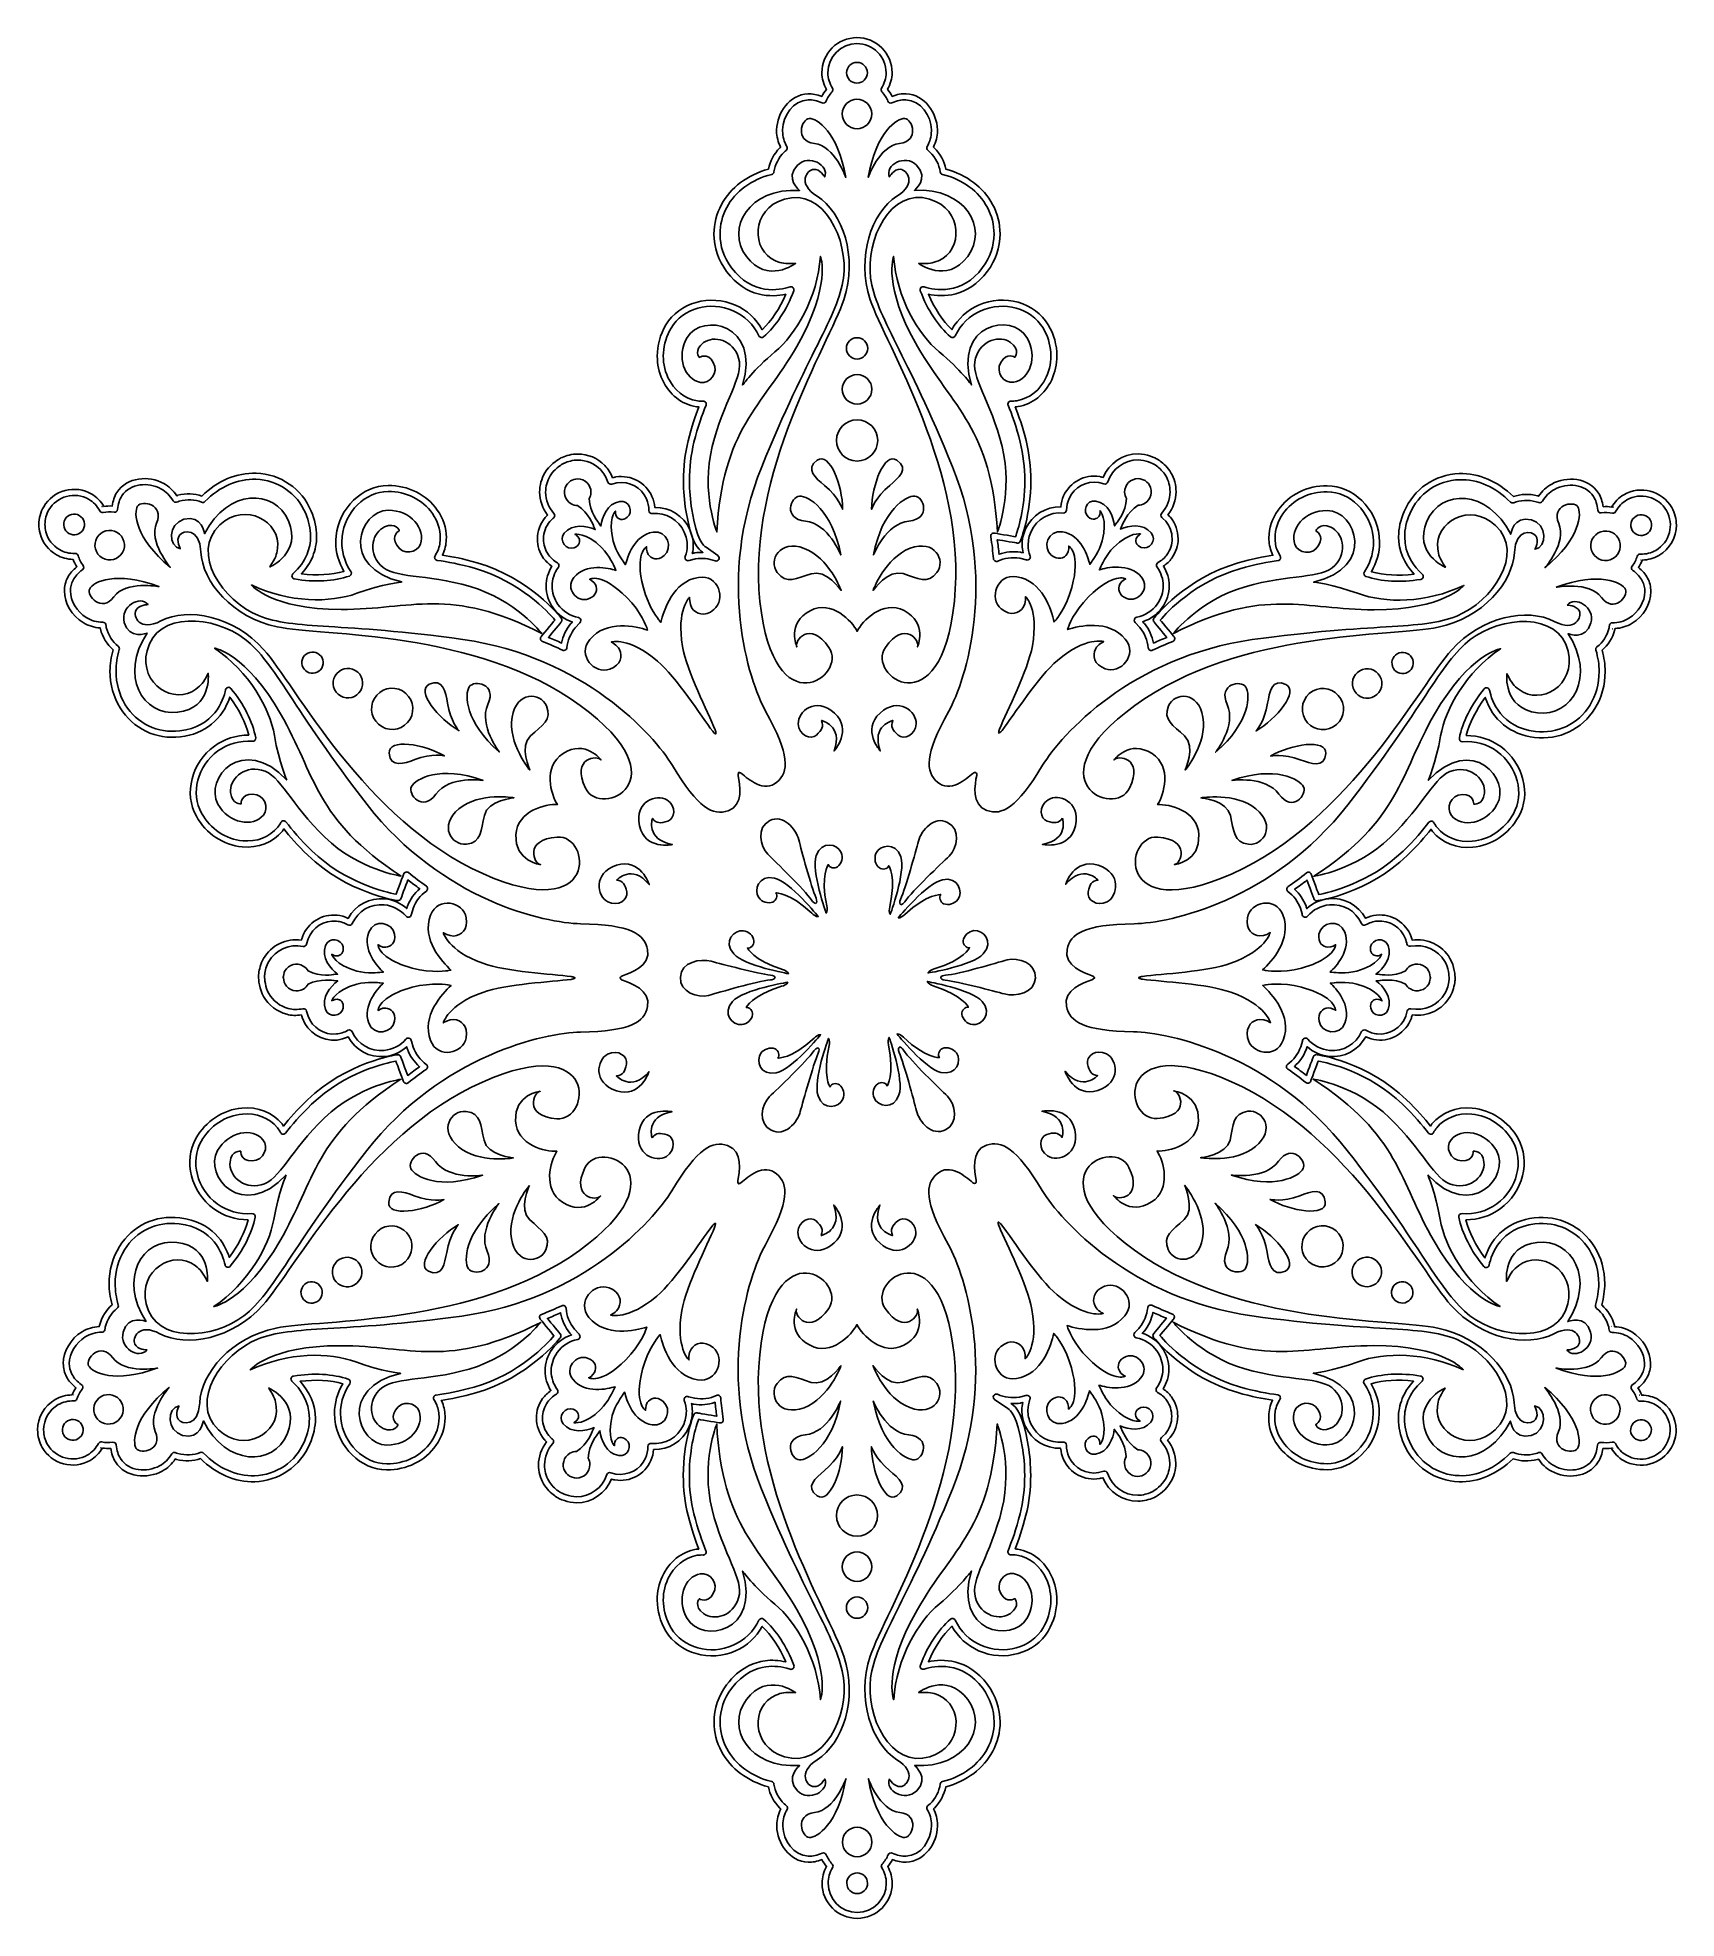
# Model space of a CAD drawing. Header units: centimetres. Extents: x -7.2 to 7.2, y -8.2 to 8.2.
import ezdxf

# ---------------------------------------------------------------- set-up
doc = ezdxf.new("R2010")
doc.units = ezdxf.units.CM
doc.header["$MEASUREMENT"] = 0
doc.layers.add('Camada 1', color=7, linetype='Continuous')

msp = doc.modelspace()

# ---------------------------------------------------------------- linework, layer by layer
at = {"layer": 'Camada 1'}
for points, knots in [([(-0.00019, 8.23891), (-0.16974, 8.23891), (-0.30787, 8.10088), (-0.30798, 7.9312), (-0.30798, 7.9312), (-0.30793, 7.88037), (-0.29295, 7.83087), (-0.26808, 7.78549), (-0.26808, 7.78549), (-0.28419, 7.76573), (-0.29748, 7.74514), (-0.30832, 7.72389), (-0.30832, 7.72389), (-0.35039, 7.73971), (-0.39198, 7.74873), (-0.42945, 7.7468), (-0.42945, 7.7468), (-0.59548, 7.73836), (-0.69954, 7.57998), (-0.7043, 7.43176), (-0.7043, 7.43176), (-0.7043, 7.43171), (-0.70449, 7.42059), (-0.70449, 7.42059), (-0.70449, 7.42059), (-0.70449, 7.37021), (-0.69113, 7.32314), (-0.66906, 7.27896), (-0.66906, 7.27896), (-0.67276, 7.27578), (-0.67644, 7.27261), (-0.67644, 7.27261), (-0.67644, 7.27261), (-0.72859, 7.21967), (-0.76217, 7.15564), (-0.77606, 7.08698), (-0.77606, 7.08698), (-0.96098, 7.03618), (-1.10708, 6.92638), (-1.18796, 6.77554), (-1.18796, 6.77554), (-1.23051, 6.69616), (-1.25305, 6.60737), (-1.25305, 6.51881), (-1.25305, 6.51881), (-1.25305, 6.40094), (-1.21479, 6.28764), (-1.1424, 6.19118), (-1.1424, 6.19118), (-0.9682, 5.95909), (-0.74926, 5.96319), (-0.62445, 5.99044), (-0.62445, 5.99044), (-0.67739, 5.86624), (-0.74957, 5.75697), (-0.83003, 5.68003), (-0.83003, 5.68003), (-0.88438, 5.7748), (-0.96507, 5.85071), (-1.06318, 5.89387), (-1.06318, 5.89387), (-1.2898, 5.99354), (-1.55822, 5.91784), (-1.67431, 5.72152), (-1.67431, 5.72152), (-1.72448, 5.63667), (-1.7499, 5.54234), (-1.7499, 5.4491), (-1.7499, 5.4491), (-1.7499, 5.37719), (-1.73479, 5.30591), (-1.70426, 5.24011), (-1.70426, 5.24011), (-1.64505, 5.11245), (-1.53688, 5.02664), (-1.40756, 5.00471), (-1.40756, 5.00471), (-1.39962, 5.00336), (-1.39274, 5.00355), (-1.3852, 5.00302), (-1.3852, 5.00302), (-1.41502, 4.92587), (-1.44973, 4.82776), (-1.47942, 4.70695), (-1.47942, 4.70695), (-1.50686, 4.59503), (-1.5208, 4.47692), (-1.5208, 4.35593), (-1.5208, 4.35593), (-1.5208, 4.26901), (-1.51352, 4.18115), (-1.49918, 4.09479), (-1.49918, 4.09479), (-1.4501, 3.79896), (-1.38655, 3.75419), (-1.35239, 3.73017), (-1.35239, 3.73017), (-1.35239, 3.73017), (-1.34964, 3.72824), (-1.34951, 3.72813), (-1.34951, 3.72813), (-1.37338, 3.72882), (-1.39743, 3.7281), (-1.42174, 3.72432), (-1.42174, 3.72432), (-1.42174, 3.72432), (-1.43171, 3.72191), (-1.44309, 3.71913), (-1.44309, 3.71913), (-1.43782, 3.74228), (-1.43433, 3.76498), (-1.43433, 3.7871), (-1.43433, 3.7871), (-1.43433, 3.83613), (-1.4446, 3.88375), (-1.46484, 3.92871), (-1.46484, 3.92871), (-1.52001, 4.05113), (-1.63899, 4.12516), (-1.77252, 4.12283), (-1.77252, 4.12283), (-1.77556, 4.15619), (-1.78249, 4.18892), (-1.79646, 4.21991), (-1.79646, 4.21991), (-1.85163, 4.34231), (-1.97849, 4.41052), (-2.11211, 4.38967), (-2.11211, 4.38967), (-2.11211, 4.38967), (-2.12746, 4.38583), (-2.14158, 4.38231), (-2.14158, 4.38231), (-2.15828, 4.42366), (-2.18032, 4.4611), (-2.21042, 4.4915), (-2.21042, 4.4915), (-2.27331, 4.55505), (-2.35721, 4.59027), (-2.44664, 4.59072), (-2.44664, 4.59072), (-2.49813, 4.59093), (-2.54888, 4.57477), (-2.5824, 4.56119), (-2.5824, 4.56119), (-2.5824, 4.56119), (-2.59341, 4.55674), (-2.59341, 4.55674), (-2.59341, 4.55674), (-2.59449, 4.55632), (-2.59553, 4.55581), (-2.59651, 4.55523), (-2.59651, 4.55523), (-2.59651, 4.55523), (-2.60786, 4.54883), (-2.60786, 4.54883), (-2.60786, 4.54883), (-2.62495, 4.53928), (-2.69697, 4.49012), (-2.73497, 4.42514), (-2.73497, 4.42514), (-2.76476, 4.37397), (-2.78053, 4.31579), (-2.78053, 4.25684), (-2.78053, 4.25684), (-2.78053, 4.18453), (-2.75502, 4.11452), (-2.71034, 4.05586), (-2.71034, 4.05586), (-2.71934, 4.04697), (-2.73188, 4.03453), (-2.73188, 4.03453), (-2.73188, 4.03453), (-2.77588, 3.98093), (-2.80014, 3.91404), (-2.80014, 3.84625), (-2.80014, 3.84625), (-2.80014, 3.78563), (-2.78135, 3.72698), (-2.74579, 3.67657), (-2.74579, 3.67657), (-2.7269, 3.64979), (-2.70158, 3.6272), (-2.67298, 3.60712), (-2.67298, 3.60712), (-2.70611, 3.55365), (-2.72444, 3.49454), (-2.72444, 3.434), (-2.72444, 3.434), (-2.72444, 3.36571), (-2.70325, 3.29962), (-2.66314, 3.24289), (-2.66314, 3.24289), (-2.62139, 3.18383), (-2.56188, 3.1415), (-2.49362, 3.11856), (-2.49362, 3.11856), (-2.5005, 3.1112), (-2.50899, 3.1021), (-2.50899, 3.1021), (-2.50899, 3.1021), (-2.54931, 3.05291), (-2.57569, 2.99537), (-2.58802, 2.93438), (-2.58802, 2.93438), (-2.6249, 2.95126), (-2.66345, 2.96793), (-2.70354, 2.98428), (-2.70354, 2.98428), (-2.67203, 3.02235), (-2.59167, 3.1194), (-2.59167, 3.1194), (-2.59167, 3.1194), (-2.58762, 3.12429), (-2.58558, 3.13027), (-2.58558, 3.13628), (-2.58558, 3.13628), (-2.58558, 3.142), (-2.58743, 3.14774), (-2.59114, 3.1525), (-2.59114, 3.1525), (-2.60223, 3.16679), (-2.86787, 3.50358), (-3.32808, 3.63809), (-3.32808, 3.63809), (-3.4477, 3.67304), (-3.55036, 3.69217), (-3.6324, 3.70508), (-3.6324, 3.70508), (-3.62716, 3.71487), (-3.62168, 3.72514), (-3.62168, 3.72514), (-3.62168, 3.72514), (-3.60573, 3.76803), (-3.59766, 3.81288), (-3.59766, 3.85854), (-3.59766, 3.85854), (-3.59766, 3.94257), (-3.62504, 4.02605), (-3.67685, 4.09987), (-3.67685, 4.09987), (-3.77255, 4.23626), (-3.93387, 4.31675), (-4.10841, 4.31521), (-4.10841, 4.31521), (-4.33659, 4.31307), (-4.53659, 4.11865), (-4.56386, 3.87259), (-4.56386, 3.87259), (-4.56386, 3.87256), (-4.56682, 3.8188), (-4.56682, 3.8188), (-4.56682, 3.8188), (-4.56682, 3.72866), (-4.5415, 3.64116), (-4.49575, 3.5626), (-4.49575, 3.5626), (-4.60182, 3.53207), (-4.73292, 3.5249), (-4.86728, 3.54143), (-4.86728, 3.54143), (-4.8241, 3.58779), (-4.79082, 3.6388), (-4.76859, 3.69391), (-4.76859, 3.69391), (-4.74597, 3.75), (-4.73449, 3.80969), (-4.73449, 3.87139), (-4.73449, 3.87139), (-4.73449, 3.94325), (-4.75031, 4.01688), (-4.78148, 4.09017), (-4.78148, 4.09017), (-4.86564, 4.2881), (-5.05061, 4.41542), (-5.26421, 4.42246), (-5.26421, 4.42246), (-5.4341, 4.42804), (-5.60187, 4.35674), (-5.73882, 4.22225), (-5.73882, 4.22225), (-5.80497, 4.24516), (-5.87603, 4.24821), (-5.95091, 4.22886), (-5.95091, 4.22886), (-5.95091, 4.22886), (-5.95559, 4.22727), (-5.96028, 4.22571), (-5.96028, 4.22571), (-5.98936, 4.26953), (-6.02714, 4.30718), (-6.07439, 4.3326), (-6.07439, 4.3326), (-6.20501, 4.40287), (-6.39427, 4.39226), (-6.48489, 4.25285), (-6.48489, 4.25285), (-6.50558, 4.22105), (-6.51841, 4.17975), (-6.52569, 4.13461), (-6.52569, 4.13461), (-6.55069, 4.1363), (-6.57482, 4.13501), (-6.59829, 4.13157), (-6.59829, 4.13157), (-6.62507, 4.17602), (-6.66065, 4.21409), (-6.70526, 4.23989), (-6.70526, 4.23989), (-6.77646, 4.28111), (-6.85943, 4.29215), (-6.93889, 4.27095), (-6.93889, 4.27095), (-7.01827, 4.24976), (-7.08465, 4.19893), (-7.12584, 4.12781), (-7.12584, 4.12781), (-7.15309, 4.08085), (-7.16751, 4.02761), (-7.16751, 3.9739), (-7.16751, 3.9739), (-7.16751, 3.94718), (-7.16399, 3.92043), (-7.15703, 3.89431), (-7.15703, 3.89431), (-7.13589, 3.81483), (-7.08504, 3.74831), (-7.01384, 3.70709), (-7.01384, 3.70709), (-6.97016, 3.6818), (-6.91994, 3.66888), (-6.86782, 3.66769), (-6.86782, 3.66769), (-6.8588, 3.6439), (-6.84784, 3.62229), (-6.8352, 3.60263), (-6.8352, 3.60263), (-6.8697, 3.57432), (-6.89841, 3.54305), (-6.91555, 3.5096), (-6.91555, 3.5096), (-6.93463, 3.47245), (-6.94428, 3.4325), (-6.94428, 3.39085), (-6.94428, 3.39085), (-6.94428, 3.28438), (-6.88007, 3.17561), (-6.78066, 3.11375), (-6.78066, 3.11375), (-6.73465, 3.0851), (-6.68306, 3.07065), (-6.63061, 3.06729), (-6.63061, 3.06729), (-6.62992, 3.06277), (-6.62921, 3.05821), (-6.62921, 3.05821), (-6.62921, 3.05821), (-6.60897, 2.98439), (-6.57029, 2.92237), (-6.51811, 2.87636), (-6.51811, 2.87636), (-6.5352, 2.81114), (-6.54483, 2.74835), (-6.54483, 2.6902), (-6.54483, 2.6902), (-6.54483, 2.57259), (-6.51401, 2.46054), (-6.45572, 2.36616), (-6.45572, 2.36616), (-6.34343, 2.18434), (-6.14097, 2.08716), (-5.92735, 2.11253), (-5.92735, 2.11253), (-5.71407, 2.13785), (-5.55688, 2.26736), (-5.49529, 2.4617), (-5.49529, 2.4617), (-5.41396, 2.35346), (-5.3553, 2.23606), (-5.32879, 2.12761), (-5.32879, 2.12761), (-5.43835, 2.12817), (-5.54427, 2.0948), (-5.63039, 2.03188), (-5.63039, 2.03188), (-5.83031, 1.8858), (-5.89947, 1.61564), (-5.7879, 1.41675), (-5.7879, 1.41675), (-5.70247, 1.26451), (-5.55247, 1.16455), (-5.38661, 1.14934), (-5.38661, 1.14934), (-5.24649, 1.13648), (-5.11798, 1.18691), (-5.03403, 1.28769), (-5.03403, 1.28769), (-5.02945, 1.29322), (-5.02572, 1.30052), (-5.02144, 1.30658), (-5.02144, 1.30658), (-4.96966, 1.2421), (-4.90217, 1.1627), (-4.81245, 1.07637), (-4.81245, 1.07637), (-4.46685, 0.74387), (-4.04262, 0.68092), (-4.02473, 0.67841), (-4.02473, 0.67841), (-4.01245, 0.67669), (-4.00063, 0.6837), (-3.99626, 0.69534), (-3.99626, 0.69534), (-3.99626, 0.69534), (-3.95202, 0.81332), (-3.93464, 0.85962), (-3.93464, 0.85962), (-3.89937, 0.83208), (-3.86484, 0.80623), (-3.83111, 0.78215), (-3.83111, 0.78215), (-3.87776, 0.74143), (-3.9148, 0.6896), (-3.93805, 0.62904), (-3.93805, 0.62904), (-3.93805, 0.62904), (-3.94093, 0.61912), (-3.94416, 0.60801), (-3.94416, 0.60801), (-3.99776, 0.65569), (-4.0642, 0.68625), (-4.13683, 0.69336), (-4.13683, 0.69336), (-4.27079, 0.70646), (-4.39377, 0.63949), (-4.45814, 0.52217), (-4.45814, 0.52217), (-4.48923, 0.5367), (-4.52124, 0.54728), (-4.55437, 0.55048), (-4.55437, 0.55048), (-4.68798, 0.56352), (-4.81028, 0.48748), (-4.85867, 0.36125), (-4.85867, 0.36125), (-4.85867, 0.36125), (-4.86304, 0.34582), (-4.86706, 0.33162), (-4.86706, 0.33162), (-5.00062, 0.34908), (-5.13193, 0.28757), (-5.19954, 0.17094), (-5.19954, 0.17094), (-5.22534, 0.12649), (-5.23658, 0.07439), (-5.24145, 0.03846), (-5.24145, 0.03846), (-5.24145, 0.03846), (-5.24272, 0.02909), (-5.24272, 0.02909), (-5.24272, 0.02909), (-5.24272, 0.02909), (-5.24328, 0.01575), (-5.24328, 0.01575), (-5.24328, 0.01575), (-5.24439, -0.01513), (-5.2351, -0.09934), (-5.19925, -0.16165), (-5.19925, -0.16165), (-5.15469, -0.23912), (-5.08262, -0.2946), (-4.99631, -0.31786), (-4.99631, -0.31786), (-4.95546, -0.32887), (-4.91196, -0.32961), (-4.86727, -0.32352), (-4.86727, -0.32352), (-4.8632, -0.33807), (-4.85899, -0.35307), (-4.85899, -0.35307), (-4.85899, -0.35307), (-4.81094, -0.47944), (-4.68886, -0.55585), (-4.55525, -0.54323), (-4.55525, -0.54323), (-4.52218, -0.54011), (-4.49014, -0.5296), (-4.45897, -0.51518), (-4.45897, -0.51518), (-4.39497, -0.63268), (-4.27217, -0.70004), (-4.13819, -0.68732), (-4.13819, -0.68732), (-4.06556, -0.68049), (-3.99902, -0.65015), (-3.94528, -0.60263), (-3.94528, -0.60263), (-3.94248, -0.61239), (-3.93925, -0.62364), (-3.93925, -0.62364), (-3.93925, -0.62364), (-3.9162, -0.68428), (-3.8793, -0.73619), (-3.83276, -0.77707), (-3.83276, -0.77707), (-3.86652, -0.80104), (-3.90115, -0.82679), (-3.93653, -0.85422), (-3.93653, -0.85422), (-3.95375, -0.80786), (-3.99762, -0.68978), (-3.99762, -0.68978), (-3.99762, -0.68978), (-4.00193, -0.67816), (-4.01373, -0.67107), (-4.02601, -0.67277), (-4.02601, -0.67277), (-4.0439, -0.6752), (-4.46813, -0.73659), (-4.81497, -1.06824), (-4.81497, -1.06824), (-4.90493, -1.15423), (-4.97271, -1.23345), (-5.02473, -1.29785), (-5.02473, -1.29785), (-5.02899, -1.29176), (-5.03269, -1.28446), (-5.03724, -1.27893), (-5.03724, -1.27893), (-5.1208, -1.17791), (-5.24912, -1.12706), (-5.38932, -1.13947), (-5.38932, -1.13947), (-5.55524, -1.15415), (-5.7056, -1.25361), (-5.79151, -1.40567), (-5.79151, -1.40567), (-5.90372, -1.60421), (-5.83535, -1.87459), (-5.63593, -2.0213), (-5.63593, -2.0213), (-5.54997, -2.08451), (-5.44416, -2.11819), (-5.33462, -2.11798), (-5.33462, -2.11798), (-5.36118, -2.22532), (-5.41934, -2.34131), (-5.49975, -2.44844), (-5.49975, -2.44844), (-5.53867, -2.32705), (-5.64509, -2.1361), (-5.93308, -2.10096), (-5.93308, -2.10096), (-6.14663, -2.07492), (-6.34938, -2.17145), (-6.46222, -2.35287), (-6.46222, -2.35287), (-6.5212, -2.44764), (-6.55236, -2.56041), (-6.55236, -2.67884), (-6.55236, -2.67884), (-6.55236, -2.67884), (-6.55236, -2.67884), (-6.55236, -2.67884), (-6.55236, -2.67884), (-6.55236, -2.73636), (-6.54291, -2.79851), (-6.52614, -2.86323), (-6.52614, -2.86323), (-6.57903, -2.909), (-6.61708, -2.96943), (-6.63787, -3.04442), (-6.63787, -3.04442), (-6.63787, -3.04442), (-6.63856, -3.04887), (-6.6393, -3.05347), (-6.6393, -3.05347), (-6.69185, -3.05672), (-6.74352, -3.07104), (-6.78958, -3.09951), (-6.78958, -3.09951), (-6.88946, -3.16132), (-6.95402, -3.27019), (-6.95402, -3.3769), (-6.95402, -3.3769), (-6.95402, -3.41825), (-6.94447, -3.45797), (-6.92563, -3.49493), (-6.92563, -3.49493), (-6.90814, -3.52925), (-6.87883, -3.56113), (-6.84358, -3.58986), (-6.84358, -3.58986), (-6.85718, -3.61023), (-6.8684, -3.63121), (-6.87708, -3.65286), (-6.87708, -3.65286), (-6.92973, -3.65368), (-6.98045, -3.6667), (-7.02461, -3.69212), (-7.02461, -3.69212), (-7.11983, -3.74692), (-7.17891, -3.84934), (-7.17891, -3.95944), (-7.17891, -3.95944), (-7.17891, -4.01297), (-7.16475, -4.06593), (-7.13795, -4.1125), (-7.13795, -4.1125), (-7.09702, -4.1837), (-7.03074, -4.23476), (-6.95137, -4.25622), (-6.95137, -4.25622), (-6.87199, -4.27768), (-6.78897, -4.26686), (-6.71766, -4.2259), (-6.71766, -4.2259), (-6.67302, -4.20021), (-6.63731, -4.16229), (-6.6104, -4.11795), (-6.6104, -4.11795), (-6.58675, -4.12152), (-6.56259, -4.123), (-6.53775, -4.12142), (-6.53775, -4.12142), (-6.53058, -4.16648), (-6.51791, -4.20773), (-6.49737, -4.2395), (-6.49737, -4.2395), (-6.40717, -4.37923), (-6.21794, -4.39044), (-6.08711, -4.32057), (-6.08711, -4.32057), (-6.03972, -4.2953), (-6.00178, -4.25773), (-5.9726, -4.21402), (-5.9726, -4.21402), (-5.96792, -4.21563), (-5.96321, -4.21722), (-5.96321, -4.21722), (-5.96321, -4.21722), (-5.88836, -4.2368), (-5.81729, -4.23397), (-5.75109, -4.21121), (-5.75109, -4.21121), (-5.61459, -4.34615), (-5.44706, -4.41796), (-5.27717, -4.41295), (-5.27717, -4.41295), (-5.06357, -4.4066), (-4.87818, -4.27984), (-4.79338, -4.08211), (-4.79338, -4.08211), (-4.76123, -4.00718), (-4.74493, -3.93262), (-4.74493, -3.86052), (-4.74493, -3.86052), (-4.74493, -3.74058), (-4.7939, -3.627), (-4.87958, -3.53331), (-4.87958, -3.53331), (-4.74443, -3.51688), (-4.61251, -3.52447), (-4.50601, -3.55548), (-4.50601, -3.55548), (-4.55229, -3.6343), (-4.57787, -3.72225), (-4.57787, -3.81292), (-4.57787, -3.81292), (-4.57787, -3.81292), (-4.57507, -3.86523), (-4.57507, -3.86523), (-4.57507, -3.86523), (-4.54856, -4.11137), (-4.34914, -4.3064), (-4.1211, -4.30917), (-4.1211, -4.30917), (-3.9465, -4.31129), (-3.78489, -4.23136), (-3.6888, -4.09528), (-3.6888, -4.09528), (-3.63649, -4.02122), (-3.60884, -3.9374), (-3.60884, -3.85297), (-3.60884, -3.85297), (-3.60884, -3.80775), (-3.61678, -3.76325), (-3.63244, -3.72078), (-3.63244, -3.72078), (-3.63244, -3.72078), (-3.6376, -3.71107), (-3.64316, -3.70057), (-3.64316, -3.70057), (-3.56098, -3.6879), (-3.45822, -3.66911), (-3.3386, -3.63453), (-3.3386, -3.63453), (-2.87791, -3.50152), (-2.61126, -3.16556), (-2.60015, -3.15129), (-2.60015, -3.15129), (-2.59639, -3.14647), (-2.59454, -3.14076), (-2.59454, -3.13502), (-2.59454, -3.13502), (-2.59454, -3.12901), (-2.59655, -3.12309), (-2.60057, -3.11817), (-2.60057, -3.11817), (-2.60057, -3.11817), (-2.68063, -3.02086), (-2.71204, -2.98268), (-2.71204, -2.98268), (-2.67196, -2.96651), (-2.63346, -2.95003), (-2.59663, -2.93328), (-2.59663, -2.93328), (-2.58554, -2.99773), (-2.55882, -3.05859), (-2.51636, -3.11068), (-2.51636, -3.11068), (-2.51636, -3.11068), (-2.50919, -3.11838), (-2.50096, -3.12722), (-2.50096, -3.12722), (-2.56938, -3.15), (-2.62904, -3.19228), (-2.67095, -3.25128), (-2.67095, -3.25128), (-2.71125, -3.30811), (-2.73255, -3.37431), (-2.73255, -3.44284), (-2.73255, -3.44284), (-2.73255, -3.44284), (-2.73255, -3.44284), (-2.73255, -3.44284), (-2.73255, -3.44284), (-2.73255, -3.50309), (-2.71435, -3.56201), (-2.68151, -3.61535), (-2.68151, -3.61535), (-2.71011, -3.6353), (-2.73543, -3.65782), (-2.75438, -3.68449), (-2.75438, -3.68449), (-2.79026, -3.73508), (-2.80923, -3.79395), (-2.80923, -3.85486), (-2.80923, -3.85486), (-2.80923, -3.92241), (-2.78513, -3.98911), (-2.74136, -4.04271), (-2.74136, -4.04271), (-2.74136, -4.04271), (-2.72892, -4.05507), (-2.71996, -4.06401), (-2.71996, -4.06401), (-2.76499, -4.12283), (-2.79071, -4.1931), (-2.79071, -4.2657), (-2.79071, -4.2657), (-2.79071, -4.32431), (-2.77513, -4.38217), (-2.74565, -4.43302), (-2.74565, -4.43302), (-2.71975, -4.47763), (-2.68011, -4.51322), (-2.65143, -4.53528), (-2.65143, -4.53528), (-2.65143, -4.53528), (-2.6445, -4.5406), (-2.6445, -4.5406), (-2.6445, -4.5406), (-2.6445, -4.5406), (-2.6337, -4.54743), (-2.6337, -4.54743), (-2.6337, -4.54743), (-2.60766, -4.56386), (-2.52975, -4.59812), (-2.45704, -4.59807), (-2.45704, -4.59807), (-2.32181, -4.5977), (-2.20222, -4.51496), (-2.15068, -4.39048), (-2.15068, -4.39048), (-2.13626, -4.39416), (-2.1215, -4.39786), (-2.1215, -4.39786), (-2.1215, -4.39786), (-1.98804, -4.419), (-1.86115, -4.35103), (-1.80569, -4.22876), (-1.80569, -4.22876), (-1.79169, -4.19791), (-1.78471, -4.16521), (-1.78159, -4.13176), (-1.78159, -4.13176), (-1.64798, -4.13446), (-1.52878, -4.06069), (-1.47338, -3.93832), (-1.47338, -3.93832), (-1.4529, -3.89316), (-1.44253, -3.84529), (-1.44253, -3.79605), (-1.44253, -3.79605), (-1.44253, -3.7742), (-1.44594, -3.75181), (-1.45105, -3.72893), (-1.45105, -3.72893), (-1.44155, -3.73126), (-1.4298, -3.73414), (-1.4298, -3.73414), (-1.4298, -3.73414), (-1.36535, -3.74427), (-1.30214, -3.73692), (-1.24356, -3.71678), (-1.24356, -3.71678), (-1.23972, -3.75559), (-1.23483, -3.79642), (-1.22877, -3.83952), (-1.22877, -3.83952), (-1.27756, -3.83134), (-1.40117, -3.81063), (-1.40117, -3.81063), (-1.40117, -3.81063), (-1.41342, -3.80862), (-1.42541, -3.81534), (-1.43006, -3.8268), (-1.43006, -3.8268), (-1.43384, -3.83611), (-1.52195, -4.05728), (-1.52195, -4.35766), (-1.52195, -4.35766), (-1.52195, -4.47775), (-1.50795, -4.59563), (-1.4803, -4.70792), (-1.4803, -4.70792), (-1.45059, -4.82865), (-1.41577, -4.92673), (-1.3859, -5.00383), (-1.3859, -5.00383), (-1.39349, -5.00439), (-1.40043, -5.0042), (-1.40844, -5.00558), (-1.40844, -5.00558), (-1.53782, -5.02775), (-1.64588, -5.11379), (-1.70491, -5.24159), (-1.70491, -5.24159), (-1.73523, -5.30721), (-1.75023, -5.37822), (-1.75023, -5.4499), (-1.75023, -5.4499), (-1.75023, -5.54332), (-1.72475, -5.63781), (-1.67443, -5.72271), (-1.67443, -5.72271), (-1.55812, -5.91893), (-1.28959, -5.99444), (-1.06308, -5.89458), (-1.06308, -5.89458), (-0.965, -5.85132), (-0.88438, -5.77536), (-0.83011, -5.68058), (-0.83011, -5.68058), (-0.74941, -5.75773), (-0.67702, -5.8674), (-0.62392, -5.99199), (-0.62392, -5.99199), (-0.6857, -5.97794), (-0.74679, -5.9735), (-0.80595, -5.98196), (-0.80595, -5.98196), (-0.89742, -5.99508), (-1.03, -6.04215), (-1.14221, -6.19201), (-1.14221, -6.19201), (-1.21441, -6.28834), (-1.25259, -6.40151), (-1.25259, -6.51922), (-1.25259, -6.51922), (-1.25259, -6.60791), (-1.23002, -6.69678), (-1.18732, -6.77626), (-1.18732, -6.77626), (-1.10649, -6.9267), (-0.96076, -7.03629), (-0.77634, -7.08709), (-0.77634, -7.08709), (-0.76285, -7.15541), (-0.72956, -7.21809), (-0.67537, -7.27307), (-0.67537, -7.27307), (-0.67537, -7.27307), (-0.67169, -7.27622), (-0.66801, -7.27937), (-0.66801, -7.27937), (-0.69, -7.3235), (-0.70333, -7.37052), (-0.70333, -7.42076), (-0.70333, -7.42076), (-0.70333, -7.42076), (-0.70312, -7.43208), (-0.70312, -7.43208), (-0.70312, -7.43208), (-0.69836, -7.5803), (-0.59414, -7.73868), (-0.42806, -7.74704), (-0.42806, -7.74704), (-0.39075, -7.749), (-0.34924, -7.74), (-0.3072, -7.72426), (-0.3072, -7.72426), (-0.2964, -7.74524), (-0.28307, -7.7658), (-0.26675, -7.78575), (-0.26675, -7.78575), (-0.29152, -7.83102), (-0.30644, -7.88037), (-0.30644, -7.9309), (-0.30644, -7.9309), (-0.30602, -8.10108), (-0.1678, -8.23895), (0.00175, -8.2388), (0.00175, -8.2388), (0.17135, -8.23854), (0.30928, -8.10045), (0.30928, -7.93101), (0.30928, -7.93101), (0.30928, -7.88005), (0.2943, -7.83071), (0.26954, -7.78544), (0.26954, -7.78544), (0.28586, -7.76549), (0.2992, -7.74493), (0.30994, -7.7239), (0.30994, -7.7239), (0.35196, -7.73967), (0.39344, -7.74861), (0.43085, -7.74668), (0.43085, -7.74668), (0.59698, -7.738), (0.70091, -7.57946), (0.70551, -7.43124), (0.70551, -7.43124), (0.70551, -7.43124), (0.70567, -7.42039), (0.70567, -7.42039), (0.70567, -7.42039), (0.70567, -7.37007), (0.69233, -7.32297), (0.67027, -7.27873), (0.67027, -7.27873), (0.67395, -7.27558), (0.6776, -7.27243), (0.6776, -7.27243), (0.6776, -7.27243), (0.7298, -7.21946), (0.76338, -7.15538), (0.7773, -7.08667), (0.7773, -7.08667), (0.96224, -7.03582), (1.10835, -6.92596), (1.18915, -6.77512), (1.18915, -6.77512), (1.23167, -6.69574), (1.25411, -6.60706), (1.25411, -6.51861), (1.25411, -6.51861), (1.25411, -6.40069), (1.21582, -6.28736), (1.14336, -6.19082), (1.14336, -6.19082), (0.96963, -5.95931), (0.75027, -5.96354), (0.62525, -5.99077), (0.62525, -5.99077), (0.67822, -5.86634), (0.7504, -5.75677), (0.83096, -5.67973), (0.83096, -5.67973), (0.88533, -5.77445), (0.966, -5.85036), (1.06408, -5.89351), (1.06408, -5.89351), (1.29067, -5.99315), (1.55914, -5.91743), (1.67527, -5.72111), (1.67527, -5.72111), (1.72541, -5.63626), (1.75081, -5.54196), (1.75081, -5.44872), (1.75081, -5.44872), (1.75081, -5.37678), (1.73568, -5.30547), (1.70512, -5.2397), (1.70512, -5.2397), (1.64591, -5.11206), (1.5378, -5.02629), (1.4085, -5.00427), (1.4085, -5.00427), (1.40054, -5.00292), (1.39366, -5.00308), (1.38606, -5.00258), (1.38606, -5.00258), (1.41588, -4.92543), (1.45059, -4.82729), (1.48023, -4.70656), (1.48023, -4.70656), (1.50767, -4.59467), (1.52158, -4.47661), (1.52158, -4.35556), (1.52158, -4.35556), (1.52158, -4.26859), (1.51436, -4.18075), (1.49999, -4.09444), (1.49999, -4.09444), (1.4543, -3.8189), (1.39871, -3.76067), (1.35024, -3.72775), (1.35024, -3.72775), (1.35024, -3.72775), (1.34976, -3.72743), (1.34971, -3.72738), (1.34971, -3.72738), (1.37664, -3.72857), (1.40366, -3.72836), (1.4311, -3.72391), (1.4311, -3.72391), (1.4311, -3.72391), (1.44102, -3.72148), (1.45235, -3.71864), (1.45235, -3.71864), (1.44735, -3.74124), (1.44404, -3.76333), (1.44404, -3.78484), (1.44404, -3.78484), (1.44404, -3.83445), (1.45452, -3.88266), (1.47531, -3.92809), (1.47531, -3.92809), (1.53116, -4.05025), (1.6506, -4.12359), (1.78418, -4.12047), (1.78418, -4.12047), (1.78738, -4.15402), (1.79447, -4.18677), (1.80852, -4.21752), (1.80852, -4.21752), (1.86437, -4.33963), (1.99156, -4.40717), (2.12504, -4.38564), (2.12504, -4.38564), (2.12504, -4.38564), (2.14002, -4.3818), (2.15404, -4.37821), (2.15404, -4.37821), (2.20592, -4.50243), (2.32565, -4.58488), (2.46064, -4.58488), (2.46064, -4.58488), (2.51221, -4.58488), (2.56295, -4.5684), (2.5965, -4.55456), (2.5965, -4.55456), (2.5965, -4.55456), (2.60719, -4.55011), (2.60719, -4.55011), (2.60719, -4.55011), (2.60822, -4.54969), (2.6092, -4.54924), (2.61013, -4.54871), (2.61013, -4.54871), (2.61013, -4.54871), (2.62119, -4.54247), (2.62119, -4.54247), (2.62119, -4.54247), (2.63828, -4.53281), (2.71022, -4.48336), (2.74806, -4.41788), (2.74806, -4.41788), (2.7773, -4.36703), (2.79275, -4.30935), (2.79275, -4.25106), (2.79275, -4.25106), (2.79275, -4.17798), (2.76685, -4.10744), (2.72144, -4.04855), (2.72144, -4.04855), (2.73038, -4.03966), (2.74295, -4.02709), (2.74295, -4.02709), (2.74295, -4.02709), (2.78632, -3.97364), (2.81018, -3.90726), (2.81018, -3.84008), (2.81018, -3.84008), (2.81018, -3.77888), (2.79105, -3.71977), (2.75488, -3.66913), (2.75488, -3.66913), (2.7358, -3.64241), (2.71038, -3.61994), (2.68175, -3.60005), (2.68175, -3.60005), (2.71421, -3.54697), (2.73223, -3.48837), (2.73223, -3.42844), (2.73223, -3.42844), (2.73223, -3.35952), (2.71069, -3.29289), (2.66987, -3.2359), (2.66987, -3.2359), (2.6278, -3.17708), (2.56811, -3.13512), (2.49964, -3.11255), (2.49964, -3.11255), (2.50652, -3.10512), (2.51499, -3.09596), (2.51499, -3.09596), (2.51499, -3.09596), (2.55468, -3.04701), (2.58061, -2.98991), (2.5928, -2.92946), (2.5928, -2.92946), (2.63042, -2.94661), (2.66979, -2.96356), (2.71078, -2.98015), (2.71078, -2.98015), (2.67935, -3.01833), (2.59921, -3.11548), (2.59921, -3.11548), (2.59921, -3.11548), (2.59519, -3.1204), (2.59315, -3.12633), (2.59315, -3.13233), (2.59315, -3.13233), (2.59315, -3.13807), (2.595, -3.14381), (2.59873, -3.14855), (2.59873, -3.14855), (2.60984, -3.16281), (2.8754, -3.49881), (3.33652, -3.63261), (3.33652, -3.63261), (3.45619, -3.66724), (3.55898, -3.68619), (3.64116, -3.69891), (3.64116, -3.69891), (3.63595, -3.70878), (3.63047, -3.71907), (3.63047, -3.71907), (3.63047, -3.71907), (3.6147, -3.76169), (3.60676, -3.8063), (3.60676, -3.85163), (3.60676, -3.85163), (3.60676, -3.85163), (3.60676, -3.85163), (3.60676, -3.85163), (3.60676, -3.85163), (3.60676, -3.93598), (3.6343, -4.01964), (3.68645, -4.09362), (3.68645, -4.09362), (3.78236, -4.22975), (3.94386, -4.30994), (4.11836, -4.30804), (4.11836, -4.30804), (4.34646, -4.30545), (4.54614, -4.11069), (4.57297, -3.86455), (4.57297, -3.86455), (4.57297, -3.86455), (4.5758, -3.81174), (4.5758, -3.81174), (4.5758, -3.81174), (4.5758, -3.72115), (4.55027, -3.63336), (4.50423, -3.55464), (4.50423, -3.55464), (4.61022, -3.5239), (4.74132, -3.51641), (4.87573, -3.53268), (4.87573, -3.53268), (4.83258, -3.57914), (4.7994, -3.63026), (4.77728, -3.68542), (4.77728, -3.68542), (4.7549, -3.74117), (4.7436, -3.80062), (4.7436, -3.86195), (4.7436, -3.86195), (4.7436, -3.86195), (4.7436, -3.86195), (4.7436, -3.86195), (4.7436, -3.86195), (4.7436, -3.93418), (4.75958, -4.00808), (4.79104, -4.08169), (4.79104, -4.08169), (4.87563, -4.27947), (5.06089, -4.40636), (5.27446, -4.41295), (5.27446, -4.41295), (5.44432, -4.41816), (5.61196, -4.34649), (5.74859, -4.21176), (5.74859, -4.21176), (5.81484, -4.23449), (5.88588, -4.2374), (5.96079, -4.21785), (5.96079, -4.21785), (5.96079, -4.21785), (5.96545, -4.21629), (5.97016, -4.2147), (5.97016, -4.2147), (5.99937, -4.25852), (6.03728, -4.29614), (6.08472, -4.32146), (6.08472, -4.32146), (6.21566, -4.39144), (6.40492, -4.38017), (6.49498, -4.24029), (6.49498, -4.24029), (6.51549, -4.20873), (6.52821, -4.16753), (6.53543, -4.12247), (6.53543, -4.12247), (6.56064, -4.12416), (6.58493, -4.12273), (6.60846, -4.11922), (6.60846, -4.11922), (6.63545, -4.16391), (6.67093, -4.2019), (6.7149, -4.22728), (6.7149, -4.22728), (6.86238, -4.31197), (7.05105, -4.26117), (7.13559, -4.11412), (7.13559, -4.11412), (7.16345, -4.06602), (7.17668, -4.01334), (7.17668, -3.96127), (7.17668, -3.96127), (7.17668, -3.85517), (7.1217, -3.75156), (7.02346, -3.69436), (7.02346, -3.69436), (6.97901, -3.66888), (6.9281, -3.65581), (6.87529, -3.65494), (6.87529, -3.65494), (6.86661, -3.63314), (6.85534, -3.612), (6.84169, -3.59155), (6.84169, -3.59155), (6.87704, -3.56276), (6.90649, -3.53072), (6.92405, -3.49619), (6.92405, -3.49619), (6.94286, -3.45939), (6.95247, -3.41975), (6.95247, -3.37837), (6.95247, -3.37837), (6.95247, -3.27198), (6.88812, -3.16318), (6.78851, -3.10132), (6.78851, -3.10132), (6.74237, -3.07264), (6.69064, -3.05822), (6.63799, -3.05496), (6.63799, -3.05496), (6.63728, -3.05036), (6.63653, -3.0457), (6.63653, -3.0457), (6.63653, -3.0457), (6.61626, -2.97233), (6.57742, -2.91058), (6.52501, -2.86462), (6.52501, -2.86462), (6.54192, -2.79966), (6.55147, -2.73725), (6.55147, -2.67952), (6.55147, -2.67952), (6.55147, -2.56138), (6.52041, -2.44888), (6.46164, -2.35416), (6.46164, -2.35416), (6.34898, -2.17258), (6.14631, -2.07582), (5.93274, -2.10167), (5.93274, -2.10167), (5.71962, -2.12747), (5.56269, -2.25732), (5.5015, -2.45177), (5.5015, -2.45177), (5.41996, -2.34366), (5.36103, -2.2264), (5.33428, -2.11805), (5.33428, -2.11805), (5.44379, -2.11837), (5.54962, -2.08477), (5.63556, -2.02166), (5.63556, -2.02166), (5.83519, -1.87527), (5.90387, -1.60489), (5.79188, -1.40613), (5.79188, -1.40613), (5.70615, -1.2541), (5.55587, -1.15441), (5.38995, -1.13959), (5.38995, -1.13959), (5.2498, -1.12702), (5.1214, -1.17777), (5.03771, -1.27881), (5.03771, -1.27881), (5.03316, -1.28434), (5.02943, -1.29156), (5.0252, -1.29762), (5.0252, -1.29762), (4.97326, -1.23322), (4.90553, -1.15395), (4.8156, -1.0678), (4.8156, -1.0678), (4.46921, -0.73593), (4.04495, -0.67402), (4.02706, -0.67153), (4.02706, -0.67153), (4.01476, -0.66984), (4.00298, -0.6769), (3.99864, -0.68854), (3.99864, -0.68854), (3.99864, -0.68854), (3.95467, -0.80657), (3.93742, -0.85293), (3.93742, -0.85293), (3.90152, -0.82502), (3.86641, -0.79888), (3.8322, -0.77459), (3.8322, -0.77459), (3.87795, -0.73387), (3.91422, -0.68251), (3.9369, -0.62288), (3.9369, -0.62288), (3.9369, -0.62288), (3.93973, -0.61301), (3.94296, -0.60195), (3.94296, -0.60195), (3.99664, -0.64944), (4.06316, -0.67976), (4.13571, -0.6867), (4.13571, -0.6867), (4.26975, -0.69945), (4.39259, -0.6322), (4.45668, -0.51467), (4.45668, -0.51467), (4.4878, -0.52909), (4.51978, -0.53957), (4.5528, -0.54274), (4.5528, -0.54274), (4.68649, -0.55552), (4.80871, -0.47919), (4.85686, -0.35274), (4.85686, -0.35274), (4.85686, -0.35271), (4.86115, -0.33729), (4.86514, -0.32308), (4.86514, -0.32308), (4.99862, -0.34017), (5.12972, -0.27829), (5.19711, -0.16158), (5.19711, -0.16158), (5.2228, -0.11652), (5.23391, -0.06458), (5.23865, -0.02894), (5.23865, -0.02894), (5.23865, -0.02894), (5.24005, -0.01891), (5.24005, -0.01891), (5.24005, -0.01891), (5.24016, -0.0179), (5.24026, -0.01687), (5.24026, -0.01584), (5.24026, -0.01584), (5.24026, -0.01584), (5.24047, -0.00457), (5.24047, -0.00457), (5.24047, -0.00457), (5.241, 0.01535), (5.23494, 0.10436), (5.19546, 0.17196), (5.19546, 0.17196), (5.12812, 0.28819), (4.99692, 0.3495), (4.86343, 0.33206), (4.86343, 0.33206), (4.8593, 0.34669), (4.85502, 0.36183), (4.85502, 0.36183), (4.85502, 0.36183), (4.80671, 0.48798), (4.6845, 0.56405), (4.55091, 0.55106), (4.55091, 0.55106), (4.51778, 0.54783), (4.48574, 0.53728), (4.45458, 0.52275), (4.45458, 0.52275), (4.39029, 0.64007), (4.26725, 0.70703), (4.13324, 0.69396), (4.13324, 0.69396), (4.06064, 0.68684), (3.99423, 0.65634), (3.9407, 0.60868), (3.9407, 0.60868), (3.93782, 0.61855), (3.93456, 0.62977), (3.93456, 0.62977), (3.93456, 0.62977), (3.9126, 0.68697), (3.87778, 0.73682), (3.83389, 0.77688), (3.83389, 0.77688), (3.86903, 0.8018), (3.90501, 0.82863), (3.94216, 0.85758), (3.94216, 0.85758), (3.95946, 0.81128), (4.00354, 0.69327), (4.00354, 0.69327), (4.00354, 0.69327), (4.00788, 0.68168), (4.01965, 0.67462), (4.03196, 0.67634), (4.03196, 0.67634), (4.04985, 0.67883), (4.47421, 0.74114), (4.82029, 1.07324), (4.82029, 1.07324), (4.91012, 1.15941), (4.97769, 1.23871), (5.02952, 1.30311), (5.02952, 1.30311), (5.03375, 1.2971), (5.03743, 1.28985), (5.04198, 1.28438), (5.04198, 1.28438), (5.12601, 1.18336), (5.25457, 1.13272), (5.39483, 1.14547), (5.39483, 1.14547), (5.56072, 1.16058), (5.71077, 1.26041), (5.79626, 1.41249), (5.79626, 1.41249), (5.9081, 1.61114), (5.83925, 1.88136), (5.63957, 2.0277), (5.63957, 2.0277), (5.55347, 2.09075), (5.44759, 2.12425), (5.33805, 2.12385), (5.33805, 2.12385), (5.36472, 2.23222), (5.42351, 2.34951), (5.50503, 2.45767), (5.50503, 2.45767), (5.56636, 2.26325), (5.72342, 2.13353), (5.93667, 2.10792), (5.93667, 2.10792), (6.15024, 2.08226), (6.35283, 2.1792), (6.46536, 2.36094), (6.46536, 2.36094), (6.52386, 2.4555), (6.55482, 2.56779), (6.55482, 2.68572), (6.55482, 2.68572), (6.55482, 2.74372), (6.54527, 2.80629), (6.52826, 2.87127), (6.52826, 2.87127), (6.58107, 2.91718), (6.61901, 2.97763), (6.63968, 3.05264), (6.63968, 3.05264), (6.63968, 3.05264), (6.64039, 3.05714), (6.64114, 3.06177), (6.64114, 3.06177), (6.69358, 3.06508), (6.74523, 3.0795), (6.79126, 3.10807), (6.79126, 3.10807), (6.8909, 3.1699), (6.95522, 3.27875), (6.95522, 3.3853), (6.95522, 3.3853), (6.95522, 3.42681), (6.94562, 3.46666), (6.92664, 3.50373), (6.92664, 3.50373), (6.90957, 3.53717), (6.88089, 3.5685), (6.84639, 3.59689), (6.84639, 3.59689), (6.85906, 3.61652), (6.87007, 3.63811), (6.87909, 3.66187), (6.87909, 3.66187), (6.93119, 3.66295), (6.9814, 3.67584), (7.02503, 3.701), (7.02503, 3.701), (7.12372, 3.75812), (7.17891, 3.86189), (7.17891, 3.96836), (7.17891, 3.96836), (7.17891, 4.02059), (7.16563, 4.07345), (7.13766, 4.12179), (7.13766, 4.12179), (7.05265, 4.26871), (6.86397, 4.31912), (6.71708, 4.23421), (6.71708, 4.23421), (6.673, 4.20873), (6.6376, 4.17071), (6.61072, 4.1261), (6.61072, 4.1261), (6.58696, 4.12967), (6.56262, 4.1311), (6.53754, 4.12943), (6.53754, 4.12943), (6.53032, 4.17446), (6.51754, 4.21568), (6.49698, 4.24743), (6.49698, 4.24743), (6.40649, 4.38702), (6.21721, 4.39793), (6.08645, 4.32778), (6.08645, 4.32778), (6.03917, 4.30243), (6.00133, 4.26484), (5.97226, 4.22107), (5.97226, 4.22107), (5.9675, 4.22268), (5.96281, 4.22427), (5.96281, 4.22427), (5.96281, 4.22427), (5.88799, 4.24372), (5.81692, 4.24075), (5.75072, 4.21792), (5.75072, 4.21792), (5.61398, 4.35257), (5.44624, 4.42411), (5.27637, 4.41874), (5.27637, 4.41874), (5.0628, 4.41197), (4.8777, 4.28486), (4.79324, 4.08703), (4.79324, 4.08703), (4.76136, 4.01236), (4.74519, 3.9381), (4.74519, 3.86626), (4.74519, 3.86626), (4.74519, 3.86626), (4.74519, 3.86626), (4.74519, 3.86626), (4.74519, 3.86626), (4.74519, 3.74603), (4.79438, 3.63226), (4.88037, 3.53855), (4.88037, 3.53855), (4.7453, 3.52188), (4.61335, 3.52918), (4.50686, 3.55995), (4.50686, 3.55995), (4.55279, 3.63861), (4.57822, 3.72629), (4.57822, 3.8167), (4.57822, 3.8167), (4.57822, 3.8167), (4.57534, 3.86985), (4.57534, 3.86985), (4.57534, 3.86985), (4.54835, 4.11594), (4.34864, 4.31057), (4.12063, 4.31297), (4.12063, 4.31297), (3.94595, 4.3148), (3.78448, 4.23452), (3.68862, 4.09818), (3.68862, 4.09818), (3.63668, 4.02426), (3.60919, 3.94073), (3.60919, 3.85659), (3.60919, 3.85659), (3.60919, 3.81119), (3.61721, 3.76653), (3.63306, 3.72385), (3.63306, 3.72385), (3.63306, 3.72385), (3.63822, 3.71403), (3.64386, 3.7035), (3.64386, 3.7035), (3.56171, 3.69069), (3.45892, 3.67167), (3.33922, 3.63688), (3.33922, 3.63688), (2.87863, 3.50305), (2.61275, 3.16666), (2.60169, 3.1524), (2.60169, 3.1524), (2.59796, 3.14761), (2.59611, 3.1419), (2.59611, 3.13615), (2.59611, 3.13615), (2.59611, 3.13017), (2.59812, 3.12419), (2.60217, 3.1193), (2.60217, 3.1193), (2.60217, 3.1193), (2.68242, 3.02214), (2.7139, 2.98402), (2.7139, 2.98402), (2.6736, 2.96762), (2.6349, 2.95095), (2.59788, 2.93409), (2.59788, 2.93409), (2.58611, 2.99613), (2.55981, 3.05471), (2.51906, 3.10488), (2.51906, 3.10488), (2.51906, 3.10488), (2.51192, 3.11258), (2.50377, 3.12142), (2.50377, 3.12142), (2.57219, 3.14409), (2.63188, 3.18619), (2.6739, 3.24511), (2.6739, 3.24511), (2.71451, 3.30205), (2.73597, 3.36849), (2.73597, 3.43725), (2.73597, 3.43725), (2.73597, 3.49731), (2.71787, 3.55602), (2.68528, 3.6092), (2.68528, 3.6092), (2.71391, 3.62915), (2.73928, 3.65164), (2.75836, 3.67836), (2.75836, 3.67836), (2.79437, 3.72895), (2.81345, 3.78798), (2.81345, 3.84904), (2.81345, 3.84904), (2.81345, 3.91635), (2.78948, 3.98292), (2.74601, 4.03642), (2.74601, 4.03642), (2.74601, 4.03642), (2.7335, 4.04886), (2.7245, 4.05785), (2.7245, 4.05785), (2.76972, 4.11677), (2.79557, 4.18723), (2.79557, 4.2601), (2.79557, 4.2601), (2.79557, 4.31841), (2.78017, 4.37601), (2.75091, 4.42671), (2.75091, 4.42671), (2.72506, 4.47142), (2.68548, 4.50714), (2.6568, 4.52924), (2.6568, 4.52924), (2.6568, 4.52924), (2.6477, 4.53628), (2.6477, 4.53628), (2.6477, 4.53628), (2.64683, 4.53694), (2.64595, 4.53755), (2.645, 4.53811), (2.645, 4.53811), (2.645, 4.53811), (2.6341, 4.54457), (2.6341, 4.54457), (2.6341, 4.54457), (2.61719, 4.5546), (2.53851, 4.59222), (2.46284, 4.59238), (2.46284, 4.59238), (2.32745, 4.59222), (2.20762, 4.50967), (2.15582, 4.3854), (2.15582, 4.3854), (2.1414, 4.38908), (2.12661, 4.39283), (2.12661, 4.39283), (2.12661, 4.39283), (1.99329, 4.41423), (1.86621, 4.34653), (1.81051, 4.22437), (1.81051, 4.22437), (1.79651, 4.19357), (1.78948, 4.16082), (1.78627, 4.12735), (1.78627, 4.12735), (1.65263, 4.13029), (1.5333, 4.05679), (1.47761, 3.93452), (1.47761, 3.93452), (1.457, 3.8892), (1.44655, 3.84115), (1.44655, 3.7917), (1.44655, 3.7917), (1.44655, 3.77006), (1.44991, 3.74783), (1.45496, 3.72513), (1.45496, 3.72513), (1.44541, 3.72748), (1.43366, 3.7304), (1.43366, 3.7304), (1.43366, 3.7304), (1.36828, 3.74085), (1.30407, 3.73315), (1.24459, 3.7122), (1.24459, 3.7122), (1.24067, 3.75305), (1.23559, 3.79549), (1.22946, 3.83976), (1.22946, 3.83976), (1.2782, 3.83158), (1.40192, 3.81087), (1.40192, 3.81087), (1.40192, 3.81087), (1.41417, 3.80881), (1.42616, 3.81555), (1.43081, 3.82704), (1.43081, 3.82704), (1.43459, 3.83633), (1.52281, 4.0577), (1.52281, 4.35822), (1.52281, 4.35822), (1.52281, 4.47824), (1.50881, 4.59592), (1.48122, 4.70811), (1.48122, 4.70811), (1.45156, 4.82868), (1.41671, 4.92687), (1.38687, 5.0041), (1.38687, 5.0041), (1.39436, 5.00466), (1.40124, 5.00444), (1.4092, 5.00579), (1.4092, 5.00579), (1.53855, 5.02791), (1.64666, 5.11385), (1.70577, 5.24159), (1.70577, 5.24159), (1.73614, 5.30729), (1.7512, 5.37841), (1.7512, 5.45016), (1.7512, 5.45016), (1.7512, 5.54353), (1.72572, 5.63799), (1.6754, 5.72292), (1.6754, 5.72292), (1.55922, 5.91911), (1.29078, 5.99465), (1.06421, 5.89485), (1.06421, 5.89485), (0.96608, 5.85162), (0.8854, 5.77566), (0.83114, 5.68083), (0.83114, 5.68083), (0.75068, 5.75767), (0.67853, 5.86683), (0.62553, 5.99087), (0.62553, 5.99087), (0.75023, 5.9637), (0.96901, 5.95978), (1.14321, 6.19224), (1.14321, 6.19224), (1.21549, 6.28865), (1.2537, 6.40184), (1.2537, 6.51964), (1.2537, 6.51964), (1.2537, 6.60828), (1.23116, 6.69712), (1.18853, 6.77652), (1.18853, 6.77652), (1.10775, 6.92699), (0.96197, 7.03661), (0.77755, 7.08743), (0.77755, 7.08743), (0.76406, 7.15577), (0.73072, 7.21848), (0.67648, 7.27349), (0.67648, 7.27349), (0.67648, 7.27349), (0.67291, 7.27656), (0.66926, 7.27968), (0.66926, 7.27968), (0.69127, 7.32384), (0.70456, 7.37086), (0.70456, 7.4211), (0.70456, 7.4211), (0.70456, 7.4211), (0.70435, 7.43242), (0.70435, 7.43242), (0.70435, 7.43242), (0.69964, 7.58056), (0.59553, 7.73897), (0.42942, 7.74743), (0.42942, 7.74743), (0.3919, 7.74936), (0.35031, 7.74031), (0.30819, 7.72444), (0.30819, 7.72444), (0.29734, 7.74563), (0.28406, 7.76619), (0.26797, 7.7859), (0.26797, 7.7859), (0.29279, 7.83125), (0.30776, 7.8807), (0.30776, 7.93137), (0.30776, 7.93137), (0.30776, 8.01371), (0.27567, 8.09107), (0.21738, 8.14923), (0.21738, 8.14923), (0.15931, 8.207), (0.08199, 8.23894), (-0.00019, 8.23891)], [0, 0, 0, 0, 0.0021692, 0.0021692, 0.0021692, 0.0021692, 0.00433839, 0.00433839, 0.00433839, 0.00433839, 0.00650759, 0.00650759, 0.00650759, 0.00650759, 0.00867679, 0.00867679, 0.00867679, 0.00867679, 0.01084599, 0.01084599, 0.01084599, 0.01084599, 0.01301518, 0.01301518, 0.01301518, 0.01301518, 0.01518438, 0.01518438, 0.01518438, 0.01518438, 0.01735358, 0.01735358, 0.01735358, 0.01735358, 0.01952278, 0.01952278, 0.01952278, 0.01952278, 0.02169197, 0.02169197, 0.02169197, 0.02169197, 0.02386117, 0.02386117, 0.02386117, 0.02386117, 0.02603037, 0.02603037, 0.02603037, 0.02603037, 0.02819957, 0.02819957, 0.02819957, 0.02819957, 0.03036876, 0.03036876, 0.03036876, 0.03036876, 0.03253796, 0.03253796, 0.03253796, 0.03253796, 0.03470716, 0.03470716, 0.03470716, 0.03470716, 0.03687636, 0.03687636, 0.03687636, 0.03687636, 0.03904555, 0.03904555, 0.03904555, 0.03904555, 0.04121475, 0.04121475, 0.04121475, 0.04121475, 0.04338395, 0.04338395, 0.04338395, 0.04338395, 0.04555315, 0.04555315, 0.04555315, 0.04555315, 0.04772234, 0.04772234, 0.04772234, 0.04772234, 0.04989154, 0.04989154, 0.04989154, 0.04989154, 0.05206074, 0.05206074, 0.05206074, 0.05206074, 0.05422993, 0.05422993, 0.05422993, 0.05422993, 0.05639913, 0.05639913, 0.05639913, 0.05639913, 0.05856833, 0.05856833, 0.05856833, 0.05856833, 0.06073753, 0.06073753, 0.06073753, 0.06073753, 0.06290672, 0.06290672, 0.06290672, 0.06290672, 0.06507592, 0.06507592, 0.06507592, 0.06507592, 0.06724512, 0.06724512, 0.06724512, 0.06724512, 0.06941432, 0.06941432, 0.06941432, 0.06941432, 0.07158351, 0.07158351, 0.07158351, 0.07158351, 0.07375271, 0.07375271, 0.07375271, 0.07375271, 0.07592191, 0.07592191, 0.07592191, 0.07592191, 0.07809111, 0.07809111, 0.07809111, 0.07809111, 0.0802603, 0.0802603, 0.0802603, 0.0802603, 0.0824295, 0.0824295, 0.0824295, 0.0824295, 0.0845987, 0.0845987, 0.0845987, 0.0845987, 0.0867679, 0.0867679, 0.0867679, 0.0867679, 0.08893709, 0.08893709, 0.08893709, 0.08893709, 0.09110629, 0.09110629, 0.09110629, 0.09110629, 0.09327549, 0.09327549, 0.09327549, 0.09327549, 0.09544469, 0.09544469, 0.09544469, 0.09544469, 0.09761388, 0.09761388, 0.09761388, 0.09761388, 0.09978308, 0.09978308, 0.09978308, 0.09978308, 0.10195228, 0.10195228, 0.10195228, 0.10195228, 0.10412148, 0.10412148, 0.10412148, 0.10412148, 0.10629067, 0.10629067, 0.10629067, 0.10629067, 0.10845987, 0.10845987, 0.10845987, 0.10845987, 0.11062907, 0.11062907, 0.11062907, 0.11062907, 0.11279826, 0.11279826, 0.11279826, 0.11279826, 0.11496746, 0.11496746, 0.11496746, 0.11496746, 0.11713666, 0.11713666, 0.11713666, 0.11713666, 0.11930586, 0.11930586, 0.11930586, 0.11930586, 0.12147505, 0.12147505, 0.12147505, 0.12147505, 0.12364425, 0.12364425, 0.12364425, 0.12364425, 0.12581345, 0.12581345, 0.12581345, 0.12581345, 0.12798265, 0.12798265, 0.12798265, 0.12798265, 0.13015184, 0.13015184, 0.13015184, 0.13015184, 0.13232104, 0.13232104, 0.13232104, 0.13232104, 0.13449024, 0.13449024, 0.13449024, 0.13449024, 0.13665944, 0.13665944, 0.13665944, 0.13665944, 0.13882863, 0.13882863, 0.13882863, 0.13882863, 0.14099783, 0.14099783, 0.14099783, 0.14099783, 0.14316703, 0.14316703, 0.14316703, 0.14316703, 0.14533623, 0.14533623, 0.14533623, 0.14533623, 0.14750542, 0.14750542, 0.14750542, 0.14750542, 0.14967462, 0.14967462, 0.14967462, 0.14967462, 0.15184382, 0.15184382, 0.15184382, 0.15184382, 0.15401302, 0.15401302, 0.15401302, 0.15401302, 0.15618221, 0.15618221, 0.15618221, 0.15618221, 0.15835141, 0.15835141, 0.15835141, 0.15835141, 0.16052061, 0.16052061, 0.16052061, 0.16052061, 0.1626898, 0.1626898, 0.1626898, 0.1626898, 0.164859, 0.164859, 0.164859, 0.164859, 0.1670282, 0.1670282, 0.1670282, 0.1670282, 0.1691974, 0.1691974, 0.1691974, 0.1691974, 0.17136659, 0.17136659, 0.17136659, 0.17136659, 0.17353579, 0.17353579, 0.17353579, 0.17353579, 0.17570499, 0.17570499, 0.17570499, 0.17570499, 0.17787419, 0.17787419, 0.17787419, 0.17787419, 0.18004338, 0.18004338, 0.18004338, 0.18004338, 0.18221258, 0.18221258, 0.18221258, 0.18221258, 0.18438178, 0.18438178, 0.18438178, 0.18438178, 0.18655098, 0.18655098, 0.18655098, 0.18655098, 0.18872017, 0.18872017, 0.18872017, 0.18872017, 0.19088937, 0.19088937, 0.19088937, 0.19088937, 0.19305857, 0.19305857, 0.19305857, 0.19305857, 0.19522777, 0.19522777, 0.19522777, 0.19522777, 0.19739696, 0.19739696, 0.19739696, 0.19739696, 0.19956616, 0.19956616, 0.19956616, 0.19956616, 0.20173536, 0.20173536, 0.20173536, 0.20173536, 0.20390456, 0.20390456, 0.20390456, 0.20390456, 0.20607375, 0.20607375, 0.20607375, 0.20607375, 0.20824295, 0.20824295, 0.20824295, 0.20824295, 0.21041215, 0.21041215, 0.21041215, 0.21041215, 0.21258134, 0.21258134, 0.21258134, 0.21258134, 0.21475054, 0.21475054, 0.21475054, 0.21475054, 0.21691974, 0.21691974, 0.21691974, 0.21691974, 0.21908894, 0.21908894, 0.21908894, 0.21908894, 0.22125813, 0.22125813, 0.22125813, 0.22125813, 0.22342733, 0.22342733, 0.22342733, 0.22342733, 0.22559653, 0.22559653, 0.22559653, 0.22559653, 0.22776573, 0.22776573, 0.22776573, 0.22776573, 0.22993492, 0.22993492, 0.22993492, 0.22993492, 0.23210412, 0.23210412, 0.23210412, 0.23210412, 0.23427332, 0.23427332, 0.23427332, 0.23427332, 0.23644252, 0.23644252, 0.23644252, 0.23644252, 0.23861171, 0.23861171, 0.23861171, 0.23861171, 0.24078091, 0.24078091, 0.24078091, 0.24078091, 0.24295011, 0.24295011, 0.24295011, 0.24295011, 0.24511931, 0.24511931, 0.24511931, 0.24511931, 0.2472885, 0.2472885, 0.2472885, 0.2472885, 0.2494577, 0.2494577, 0.2494577, 0.2494577, 0.2516269, 0.2516269, 0.2516269, 0.2516269, 0.2537961, 0.2537961, 0.2537961, 0.2537961, 0.25596529, 0.25596529, 0.25596529, 0.25596529, 0.25813449, 0.25813449, 0.25813449, 0.25813449, 0.26030369, 0.26030369, 0.26030369, 0.26030369, 0.26247289, 0.26247289, 0.26247289, 0.26247289, 0.26464208, 0.26464208, 0.26464208, 0.26464208, 0.26681128, 0.26681128, 0.26681128, 0.26681128, 0.26898048, 0.26898048, 0.26898048, 0.26898048, 0.27114967, 0.27114967, 0.27114967, 0.27114967, 0.27331887, 0.27331887, 0.27331887, 0.27331887, 0.27548807, 0.27548807, 0.27548807, 0.27548807, 0.27765727, 0.27765727, 0.27765727, 0.27765727, 0.27982646, 0.27982646, 0.27982646, 0.27982646, 0.28199566, 0.28199566, 0.28199566, 0.28199566, 0.28416486, 0.28416486, 0.28416486, 0.28416486, 0.28633406, 0.28633406, 0.28633406, 0.28633406, 0.28850325, 0.28850325, 0.28850325, 0.28850325, 0.29067245, 0.29067245, 0.29067245, 0.29067245, 0.29284165, 0.29284165, 0.29284165, 0.29284165, 0.29501085, 0.29501085, 0.29501085, 0.29501085, 0.29718004, 0.29718004, 0.29718004, 0.29718004, 0.29934924, 0.29934924, 0.29934924, 0.29934924, 0.30151844, 0.30151844, 0.30151844, 0.30151844, 0.30368764, 0.30368764, 0.30368764, 0.30368764, 0.30585683, 0.30585683, 0.30585683, 0.30585683, 0.30802603, 0.30802603, 0.30802603, 0.30802603, 0.31019523, 0.31019523, 0.31019523, 0.31019523, 0.31236443, 0.31236443, 0.31236443, 0.31236443, 0.31453362, 0.31453362, 0.31453362, 0.31453362, 0.31670282, 0.31670282, 0.31670282, 0.31670282, 0.31887202, 0.31887202, 0.31887202, 0.31887202, 0.32104121, 0.32104121, 0.32104121, 0.32104121, 0.32321041, 0.32321041, 0.32321041, 0.32321041, 0.32537961, 0.32537961, 0.32537961, 0.32537961, 0.32754881, 0.32754881, 0.32754881, 0.32754881, 0.329718, 0.329718, 0.329718, 0.329718, 0.3318872, 0.3318872, 0.3318872, 0.3318872, 0.3340564, 0.3340564, 0.3340564, 0.3340564, 0.3362256, 0.3362256, 0.3362256, 0.3362256, 0.33839479, 0.33839479, 0.33839479, 0.33839479, 0.34056399, 0.34056399, 0.34056399, 0.34056399, 0.34273319, 0.34273319, 0.34273319, 0.34273319, 0.34490239, 0.34490239, 0.34490239, 0.34490239, 0.34707158, 0.34707158, 0.34707158, 0.34707158, 0.34924078, 0.34924078, 0.34924078, 0.34924078, 0.35140998, 0.35140998, 0.35140998, 0.35140998, 0.35357918, 0.35357918, 0.35357918, 0.35357918, 0.35574837, 0.35574837, 0.35574837, 0.35574837, 0.35791757, 0.35791757, 0.35791757, 0.35791757, 0.36008677, 0.36008677, 0.36008677, 0.36008677, 0.36225597, 0.36225597, 0.36225597, 0.36225597, 0.36442516, 0.36442516, 0.36442516, 0.36442516, 0.36659436, 0.36659436, 0.36659436, 0.36659436, 0.36876356, 0.36876356, 0.36876356, 0.36876356, 0.37093275, 0.37093275, 0.37093275, 0.37093275, 0.37310195, 0.37310195, 0.37310195, 0.37310195, 0.37527115, 0.37527115, 0.37527115, 0.37527115, 0.37744035, 0.37744035, 0.37744035, 0.37744035, 0.37960954, 0.37960954, 0.37960954, 0.37960954, 0.38177874, 0.38177874, 0.38177874, 0.38177874, 0.38394794, 0.38394794, 0.38394794, 0.38394794, 0.38611714, 0.38611714, 0.38611714, 0.38611714, 0.38828633, 0.38828633, 0.38828633, 0.38828633, 0.39045553, 0.39045553, 0.39045553, 0.39045553, 0.39262473, 0.39262473, 0.39262473, 0.39262473, 0.39479393, 0.39479393, 0.39479393, 0.39479393, 0.39696312, 0.39696312, 0.39696312, 0.39696312, 0.39913232, 0.39913232, 0.39913232, 0.39913232, 0.40130152, 0.40130152, 0.40130152, 0.40130152, 0.40347072, 0.40347072, 0.40347072, 0.40347072, 0.40563991, 0.40563991, 0.40563991, 0.40563991, 0.40780911, 0.40780911, 0.40780911, 0.40780911, 0.40997831, 0.40997831, 0.40997831, 0.40997831, 0.41214751, 0.41214751, 0.41214751, 0.41214751, 0.4143167, 0.4143167, 0.4143167, 0.4143167, 0.4164859, 0.4164859, 0.4164859, 0.4164859, 0.4186551, 0.4186551, 0.4186551, 0.4186551, 0.4208243, 0.4208243, 0.4208243, 0.4208243, 0.42299349, 0.42299349, 0.42299349, 0.42299349, 0.42516269, 0.42516269, 0.42516269, 0.42516269, 0.42733189, 0.42733189, 0.42733189, 0.42733189, 0.42950108, 0.42950108, 0.42950108, 0.42950108, 0.43167028, 0.43167028, 0.43167028, 0.43167028, 0.43383948, 0.43383948, 0.43383948, 0.43383948, 0.43600868, 0.43600868, 0.43600868, 0.43600868, 0.43817787, 0.43817787, 0.43817787, 0.43817787, 0.44034707, 0.44034707, 0.44034707, 0.44034707, 0.44251627, 0.44251627, 0.44251627, 0.44251627, 0.44468547, 0.44468547, 0.44468547, 0.44468547, 0.44685466, 0.44685466, 0.44685466, 0.44685466, 0.44902386, 0.44902386, 0.44902386, 0.44902386, 0.45119306, 0.45119306, 0.45119306, 0.45119306, 0.45336226, 0.45336226, 0.45336226, 0.45336226, 0.45553145, 0.45553145, 0.45553145, 0.45553145, 0.45770065, 0.45770065, 0.45770065, 0.45770065, 0.45986985, 0.45986985, 0.45986985, 0.45986985, 0.46203905, 0.46203905, 0.46203905, 0.46203905, 0.46420824, 0.46420824, 0.46420824, 0.46420824, 0.46637744, 0.46637744, 0.46637744, 0.46637744, 0.46854664, 0.46854664, 0.46854664, 0.46854664, 0.47071584, 0.47071584, 0.47071584, 0.47071584, 0.47288503, 0.47288503, 0.47288503, 0.47288503, 0.47505423, 0.47505423, 0.47505423, 0.47505423, 0.47722343, 0.47722343, 0.47722343, 0.47722343, 0.47939262, 0.47939262, 0.47939262, 0.47939262, 0.48156182, 0.48156182, 0.48156182, 0.48156182, 0.48373102, 0.48373102, 0.48373102, 0.48373102, 0.48590022, 0.48590022, 0.48590022, 0.48590022, 0.48806941, 0.48806941, 0.48806941, 0.48806941, 0.49023861, 0.49023861, 0.49023861, 0.49023861, 0.49240781, 0.49240781, 0.49240781, 0.49240781, 0.49457701, 0.49457701, 0.49457701, 0.49457701, 0.4967462, 0.4967462, 0.4967462, 0.4967462, 0.4989154, 0.4989154, 0.4989154, 0.4989154, 0.5010846, 0.5010846, 0.5010846, 0.5010846, 0.5032538, 0.5032538, 0.5032538, 0.5032538, 0.50542299, 0.50542299, 0.50542299, 0.50542299, 0.50759219, 0.50759219, 0.50759219, 0.50759219, 0.50976139, 0.50976139, 0.50976139, 0.50976139, 0.51193059, 0.51193059, 0.51193059, 0.51193059, 0.51409978, 0.51409978, 0.51409978, 0.51409978, 0.51626898, 0.51626898, 0.51626898, 0.51626898, 0.51843818, 0.51843818, 0.51843818, 0.51843818, 0.52060738, 0.52060738, 0.52060738, 0.52060738, 0.52277657, 0.52277657, 0.52277657, 0.52277657, 0.52494577, 0.52494577, 0.52494577, 0.52494577, 0.52711497, 0.52711497, 0.52711497, 0.52711497, 0.52928416, 0.52928416, 0.52928416, 0.52928416, 0.53145336, 0.53145336, 0.53145336, 0.53145336, 0.53362256, 0.53362256, 0.53362256, 0.53362256, 0.53579176, 0.53579176, 0.53579176, 0.53579176, 0.53796095, 0.53796095, 0.53796095, 0.53796095, 0.54013015, 0.54013015, 0.54013015, 0.54013015, 0.54229935, 0.54229935, 0.54229935, 0.54229935, 0.54446855, 0.54446855, 0.54446855, 0.54446855, 0.54663774, 0.54663774, 0.54663774, 0.54663774, 0.54880694, 0.54880694, 0.54880694, 0.54880694, 0.55097614, 0.55097614, 0.55097614, 0.55097614, 0.55314534, 0.55314534, 0.55314534, 0.55314534, 0.55531453, 0.55531453, 0.55531453, 0.55531453, 0.55748373, 0.55748373, 0.55748373, 0.55748373, 0.55965293, 0.55965293, 0.55965293, 0.55965293, 0.56182213, 0.56182213, 0.56182213, 0.56182213, 0.56399132, 0.56399132, 0.56399132, 0.56399132, 0.56616052, 0.56616052, 0.56616052, 0.56616052, 0.56832972, 0.56832972, 0.56832972, 0.56832972, 0.57049892, 0.57049892, 0.57049892, 0.57049892, 0.57266811, 0.57266811, 0.57266811, 0.57266811, 0.57483731, 0.57483731, 0.57483731, 0.57483731, 0.57700651, 0.57700651, 0.57700651, 0.57700651, 0.5791757, 0.5791757, 0.5791757, 0.5791757, 0.5813449, 0.5813449, 0.5813449, 0.5813449, 0.5835141, 0.5835141, 0.5835141, 0.5835141, 0.5856833, 0.5856833, 0.5856833, 0.5856833, 0.58785249, 0.58785249, 0.58785249, 0.58785249, 0.59002169, 0.59002169, 0.59002169, 0.59002169, 0.59219089, 0.59219089, 0.59219089, 0.59219089, 0.59436009, 0.59436009, 0.59436009, 0.59436009, 0.59652928, 0.59652928, 0.59652928, 0.59652928, 0.59869848, 0.59869848, 0.59869848, 0.59869848, 0.60086768, 0.60086768, 0.60086768, 0.60086768, 0.60303688, 0.60303688, 0.60303688, 0.60303688, 0.60520607, 0.60520607, 0.60520607, 0.60520607, 0.60737527, 0.60737527, 0.60737527, 0.60737527, 0.60954447, 0.60954447, 0.60954447, 0.60954447, 0.61171367, 0.61171367, 0.61171367, 0.61171367, 0.61388286, 0.61388286, 0.61388286, 0.61388286, 0.61605206, 0.61605206, 0.61605206, 0.61605206, 0.61822126, 0.61822126, 0.61822126, 0.61822126, 0.62039046, 0.62039046, 0.62039046, 0.62039046, 0.62255965, 0.62255965, 0.62255965, 0.62255965, 0.62472885, 0.62472885, 0.62472885, 0.62472885, 0.62689805, 0.62689805, 0.62689805, 0.62689805, 0.62906725, 0.62906725, 0.62906725, 0.62906725, 0.63123644, 0.63123644, 0.63123644, 0.63123644, 0.63340564, 0.63340564, 0.63340564, 0.63340564, 0.63557484, 0.63557484, 0.63557484, 0.63557484, 0.63774403, 0.63774403, 0.63774403, 0.63774403, 0.63991323, 0.63991323, 0.63991323, 0.63991323, 0.64208243, 0.64208243, 0.64208243, 0.64208243, 0.64425163, 0.64425163, 0.64425163, 0.64425163, 0.64642082, 0.64642082, 0.64642082, 0.64642082, 0.64859002, 0.64859002, 0.64859002, 0.64859002, 0.65075922, 0.65075922, 0.65075922, 0.65075922, 0.65292842, 0.65292842, 0.65292842, 0.65292842, 0.65509761, 0.65509761, 0.65509761, 0.65509761, 0.65726681, 0.65726681, 0.65726681, 0.65726681, 0.65943601, 0.65943601, 0.65943601, 0.65943601, 0.66160521, 0.66160521, 0.66160521, 0.66160521, 0.6637744, 0.6637744, 0.6637744, 0.6637744, 0.6659436, 0.6659436, 0.6659436, 0.6659436, 0.6681128, 0.6681128, 0.6681128, 0.6681128, 0.670282, 0.670282, 0.670282, 0.670282, 0.67245119, 0.67245119, 0.67245119, 0.67245119, 0.67462039, 0.67462039, 0.67462039, 0.67462039, 0.67678959, 0.67678959, 0.67678959, 0.67678959, 0.67895879, 0.67895879, 0.67895879, 0.67895879, 0.68112798, 0.68112798, 0.68112798, 0.68112798, 0.68329718, 0.68329718, 0.68329718, 0.68329718, 0.68546638, 0.68546638, 0.68546638, 0.68546638, 0.68763557, 0.68763557, 0.68763557, 0.68763557, 0.68980477, 0.68980477, 0.68980477, 0.68980477, 0.69197397, 0.69197397, 0.69197397, 0.69197397, 0.69414317, 0.69414317, 0.69414317, 0.69414317, 0.69631236, 0.69631236, 0.69631236, 0.69631236, 0.69848156, 0.69848156, 0.69848156, 0.69848156, 0.70065076, 0.70065076, 0.70065076, 0.70065076, 0.70281996, 0.70281996, 0.70281996, 0.70281996, 0.70498915, 0.70498915, 0.70498915, 0.70498915, 0.70715835, 0.70715835, 0.70715835, 0.70715835, 0.70932755, 0.70932755, 0.70932755, 0.70932755, 0.71149675, 0.71149675, 0.71149675, 0.71149675, 0.71366594, 0.71366594, 0.71366594, 0.71366594, 0.71583514, 0.71583514, 0.71583514, 0.71583514, 0.71800434, 0.71800434, 0.71800434, 0.71800434, 0.72017354, 0.72017354, 0.72017354, 0.72017354, 0.72234273, 0.72234273, 0.72234273, 0.72234273, 0.72451193, 0.72451193, 0.72451193, 0.72451193, 0.72668113, 0.72668113, 0.72668113, 0.72668113, 0.72885033, 0.72885033, 0.72885033, 0.72885033, 0.73101952, 0.73101952, 0.73101952, 0.73101952, 0.73318872, 0.73318872, 0.73318872, 0.73318872, 0.73535792, 0.73535792, 0.73535792, 0.73535792, 0.73752711, 0.73752711, 0.73752711, 0.73752711, 0.73969631, 0.73969631, 0.73969631, 0.73969631, 0.74186551, 0.74186551, 0.74186551, 0.74186551, 0.74403471, 0.74403471, 0.74403471, 0.74403471, 0.7462039, 0.7462039, 0.7462039, 0.7462039, 0.7483731, 0.7483731, 0.7483731, 0.7483731, 0.7505423, 0.7505423, 0.7505423, 0.7505423, 0.7527115, 0.7527115, 0.7527115, 0.7527115, 0.75488069, 0.75488069, 0.75488069, 0.75488069, 0.75704989, 0.75704989, 0.75704989, 0.75704989, 0.75921909, 0.75921909, 0.75921909, 0.75921909, 0.76138829, 0.76138829, 0.76138829, 0.76138829, 0.76355748, 0.76355748, 0.76355748, 0.76355748, 0.76572668, 0.76572668, 0.76572668, 0.76572668, 0.76789588, 0.76789588, 0.76789588, 0.76789588, 0.77006508, 0.77006508, 0.77006508, 0.77006508, 0.77223427, 0.77223427, 0.77223427, 0.77223427, 0.77440347, 0.77440347, 0.77440347, 0.77440347, 0.77657267, 0.77657267, 0.77657267, 0.77657267, 0.77874187, 0.77874187, 0.77874187, 0.77874187, 0.78091106, 0.78091106, 0.78091106, 0.78091106, 0.78308026, 0.78308026, 0.78308026, 0.78308026, 0.78524946, 0.78524946, 0.78524946, 0.78524946, 0.78741866, 0.78741866, 0.78741866, 0.78741866, 0.78958785, 0.78958785, 0.78958785, 0.78958785, 0.79175705, 0.79175705, 0.79175705, 0.79175705, 0.79392625, 0.79392625, 0.79392625, 0.79392625, 0.79609544, 0.79609544, 0.79609544, 0.79609544, 0.79826464, 0.79826464, 0.79826464, 0.79826464, 0.80043384, 0.80043384, 0.80043384, 0.80043384, 0.80260304, 0.80260304, 0.80260304, 0.80260304, 0.80477223, 0.80477223, 0.80477223, 0.80477223, 0.80694143, 0.80694143, 0.80694143, 0.80694143, 0.80911063, 0.80911063, 0.80911063, 0.80911063, 0.81127983, 0.81127983, 0.81127983, 0.81127983, 0.81344902, 0.81344902, 0.81344902, 0.81344902, 0.81561822, 0.81561822, 0.81561822, 0.81561822, 0.81778742, 0.81778742, 0.81778742, 0.81778742, 0.81995662, 0.81995662, 0.81995662, 0.81995662, 0.82212581, 0.82212581, 0.82212581, 0.82212581, 0.82429501, 0.82429501, 0.82429501, 0.82429501, 0.82646421, 0.82646421, 0.82646421, 0.82646421, 0.82863341, 0.82863341, 0.82863341, 0.82863341, 0.8308026, 0.8308026, 0.8308026, 0.8308026, 0.8329718, 0.8329718, 0.8329718, 0.8329718, 0.835141, 0.835141, 0.835141, 0.835141, 0.8373102, 0.8373102, 0.8373102, 0.8373102, 0.83947939, 0.83947939, 0.83947939, 0.83947939, 0.84164859, 0.84164859, 0.84164859, 0.84164859, 0.84381779, 0.84381779, 0.84381779, 0.84381779, 0.84598698, 0.84598698, 0.84598698, 0.84598698, 0.84815618, 0.84815618, 0.84815618, 0.84815618, 0.85032538, 0.85032538, 0.85032538, 0.85032538, 0.85249458, 0.85249458, 0.85249458, 0.85249458, 0.85466377, 0.85466377, 0.85466377, 0.85466377, 0.85683297, 0.85683297, 0.85683297, 0.85683297, 0.85900217, 0.85900217, 0.85900217, 0.85900217, 0.86117137, 0.86117137, 0.86117137, 0.86117137, 0.86334056, 0.86334056, 0.86334056, 0.86334056, 0.86550976, 0.86550976, 0.86550976, 0.86550976, 0.86767896, 0.86767896, 0.86767896, 0.86767896, 0.86984816, 0.86984816, 0.86984816, 0.86984816, 0.87201735, 0.87201735, 0.87201735, 0.87201735, 0.87418655, 0.87418655, 0.87418655, 0.87418655, 0.87635575, 0.87635575, 0.87635575, 0.87635575, 0.87852495, 0.87852495, 0.87852495, 0.87852495, 0.88069414, 0.88069414, 0.88069414, 0.88069414, 0.88286334, 0.88286334, 0.88286334, 0.88286334, 0.88503254, 0.88503254, 0.88503254, 0.88503254, 0.88720174, 0.88720174, 0.88720174, 0.88720174, 0.88937093, 0.88937093, 0.88937093, 0.88937093, 0.89154013, 0.89154013, 0.89154013, 0.89154013, 0.89370933, 0.89370933, 0.89370933, 0.89370933, 0.89587852, 0.89587852, 0.89587852, 0.89587852, 0.89804772, 0.89804772, 0.89804772, 0.89804772, 0.90021692, 0.90021692, 0.90021692, 0.90021692, 0.90238612, 0.90238612, 0.90238612, 0.90238612, 0.90455531, 0.90455531, 0.90455531, 0.90455531, 0.90672451, 0.90672451, 0.90672451, 0.90672451, 0.90889371, 0.90889371, 0.90889371, 0.90889371, 0.91106291, 0.91106291, 0.91106291, 0.91106291, 0.9132321, 0.9132321, 0.9132321, 0.9132321, 0.9154013, 0.9154013, 0.9154013, 0.9154013, 0.9175705, 0.9175705, 0.9175705, 0.9175705, 0.9197397, 0.9197397, 0.9197397, 0.9197397, 0.92190889, 0.92190889, 0.92190889, 0.92190889, 0.92407809, 0.92407809, 0.92407809, 0.92407809, 0.92624729, 0.92624729, 0.92624729, 0.92624729, 0.92841649, 0.92841649, 0.92841649, 0.92841649, 0.93058568, 0.93058568, 0.93058568, 0.93058568, 0.93275488, 0.93275488, 0.93275488, 0.93275488, 0.93492408, 0.93492408, 0.93492408, 0.93492408, 0.93709328, 0.93709328, 0.93709328, 0.93709328, 0.93926247, 0.93926247, 0.93926247, 0.93926247, 0.94143167, 0.94143167, 0.94143167, 0.94143167, 0.94360087, 0.94360087, 0.94360087, 0.94360087, 0.94577007, 0.94577007, 0.94577007, 0.94577007, 0.94793926, 0.94793926, 0.94793926, 0.94793926, 0.95010846, 0.95010846, 0.95010846, 0.95010846, 0.95227766, 0.95227766, 0.95227766, 0.95227766, 0.95444685, 0.95444685, 0.95444685, 0.95444685, 0.95661605, 0.95661605, 0.95661605, 0.95661605, 0.95878525, 0.95878525, 0.95878525, 0.95878525, 0.96095445, 0.96095445, 0.96095445, 0.96095445, 0.96312364, 0.96312364, 0.96312364, 0.96312364, 0.96529284, 0.96529284, 0.96529284, 0.96529284, 0.96746204, 0.96746204, 0.96746204, 0.96746204, 0.96963124, 0.96963124, 0.96963124, 0.96963124, 0.97180043, 0.97180043, 0.97180043, 0.97180043, 0.97396963, 0.97396963, 0.97396963, 0.97396963, 0.97613883, 0.97613883, 0.97613883, 0.97613883, 0.97830803, 0.97830803, 0.97830803, 0.97830803, 0.98047722, 0.98047722, 0.98047722, 0.98047722, 0.98264642, 0.98264642, 0.98264642, 0.98264642, 0.98481562, 0.98481562, 0.98481562, 0.98481562, 0.98698482, 0.98698482, 0.98698482, 0.98698482, 0.98915401, 0.98915401, 0.98915401, 0.98915401, 0.99132321, 0.99132321, 0.99132321, 0.99132321, 0.99349241, 0.99349241, 0.99349241, 0.99349241, 0.99566161, 0.99566161, 0.99566161, 0.99566161, 1, 1, 1, 1]), ([(-0.2857, 7.66702), (-0.27909, 7.66967), (-0.27377, 7.6749), (-0.27102, 7.68152), (-0.27102, 7.68152), (-0.25914, 7.71028), (-0.24131, 7.73811), (-0.21794, 7.76426), (-0.21794, 7.76426), (-0.21008, 7.77307), (-0.209, 7.78601), (-0.21529, 7.79598), (-0.21529, 7.79598), (-0.24122, 7.8372), (-0.25503, 7.88395), (-0.25503, 7.93121), (-0.25503, 7.93121), (-0.25492, 8.07168), (-0.14057, 8.186), (-0.00016, 8.186), (-0.00016, 8.186), (-0.00016, 8.186), (-0.00011, 8.186), (-0.00011, 8.186), (-0.00011, 8.186), (0.06789, 8.18603), (0.13186, 8.15957), (0.18004, 8.11149), (0.18004, 8.11149), (0.2283, 8.06334), (0.25486, 7.99925), (0.25486, 7.93107), (0.25486, 7.93107), (0.25486, 7.88397), (0.2411, 7.8373), (0.21517, 7.79608), (0.21517, 7.79608), (0.20893, 7.78611), (0.21001, 7.77317), (0.21787, 7.76436), (0.21787, 7.76436), (0.24118, 7.73825), (0.25907, 7.71044), (0.27095, 7.6817), (0.27095, 7.6817), (0.2737, 7.67509), (0.27902, 7.66987), (0.28569, 7.66725), (0.28569, 7.66725), (0.29236, 7.6646), (0.29979, 7.66479), (0.3063, 7.66775), (0.3063, 7.66775), (0.34887, 7.68696), (0.39054, 7.69614), (0.42676, 7.69429), (0.42676, 7.69429), (0.56241, 7.68738), (0.64753, 7.55462), (0.6515, 7.43026), (0.6515, 7.43026), (0.6515, 7.4301), (0.65166, 7.42079), (0.65166, 7.42079), (0.65166, 7.42079), (0.65166, 7.37219), (0.6392, 7.32647), (0.61467, 7.28487), (0.61467, 7.28487), (0.60795, 7.27355), (0.6098, 7.25966), (0.62009, 7.25143), (0.62009, 7.25143), (0.62009, 7.25143), (0.62935, 7.24397), (0.62935, 7.24397), (0.62935, 7.24397), (0.62935, 7.24397), (0.63885, 7.23598), (0.63885, 7.23598), (0.63885, 7.23598), (0.6896, 7.18457), (0.71997, 7.1262), (0.72913, 7.06244), (0.72913, 7.06244), (0.73069, 7.05183), (0.73844, 7.0432), (0.74882, 7.04056), (0.74882, 7.04056), (0.92638, 6.99547), (1.06595, 6.89271), (1.14196, 6.75113), (1.14196, 6.75113), (1.18046, 6.6794), (1.20083, 6.59921), (1.20083, 6.51928), (1.20083, 6.51928), (1.20083, 6.41305), (1.1663, 6.31081), (1.10095, 6.22363), (1.10095, 6.22363), (0.91849, 5.98016), (0.68124, 6.02464), (0.58776, 6.05506), (0.58776, 6.05506), (0.5781, 6.05821), (0.56749, 6.05554), (0.56048, 6.04821), (0.56048, 6.04821), (0.55344, 6.04088), (0.55122, 6.03017), (0.55479, 6.02064), (0.55479, 6.02064), (0.61607, 5.85641), (0.7124, 5.70952), (0.81911, 5.6176), (0.81911, 5.6176), (0.82535, 5.61223), (0.83374, 5.61006), (0.84173, 5.61175), (0.84173, 5.61175), (0.8498, 5.61342), (0.85663, 5.61874), (0.86017, 5.62612), (0.86017, 5.62612), (0.90798, 5.72497), (0.98802, 5.80307), (1.0856, 5.84607), (1.0856, 5.84607), (1.28806, 5.93523), (1.52716, 5.86914), (1.6299, 5.6956), (1.6299, 5.6956), (1.70999, 5.5604), (1.72044, 5.39884), (1.65781, 5.26346), (1.65781, 5.26346), (1.60608, 5.15178), (1.51229, 5.07674), (1.40032, 5.05761), (1.40032, 5.05761), (1.38222, 5.05451), (1.36378, 5.05462), (1.34973, 5.05504), (1.34973, 5.05504), (1.34084, 5.0553), (1.33243, 5.0511), (1.32724, 5.0438), (1.32724, 5.0438), (1.32409, 5.03928), (1.32248, 5.03396), (1.32248, 5.02861), (1.32248, 5.02861), (1.32248, 5.0253), (1.32309, 5.022), (1.32433, 5.01882), (1.32433, 5.01882), (1.35595, 4.93931), (1.39653, 4.83065), (1.4299, 4.69513), (1.4299, 4.69513), (1.45646, 4.5871), (1.46996, 4.47362), (1.46996, 4.35789), (1.46996, 4.35789), (1.46996, 4.11249), (1.41001, 3.92448), (1.38913, 3.86635), (1.38913, 3.86635), (1.35444, 3.87217), (1.20289, 3.89757), (1.20289, 3.89757), (1.20289, 3.89757), (1.19458, 3.89897), (1.18604, 3.89627), (1.18, 3.89035), (1.18, 3.89035), (1.17394, 3.8844), (1.17111, 3.87593), (1.17235, 3.86754), (1.17235, 3.86754), (1.18275, 3.79843), (1.19024, 3.73517), (1.19534, 3.67418), (1.19534, 3.67418), (1.196, 3.66555), (1.20092, 3.65783), (1.20841, 3.65349), (1.20841, 3.65349), (1.2159, 3.64915), (1.22505, 3.64875), (1.23291, 3.65241), (1.23291, 3.65241), (1.29146, 3.67979), (1.35806, 3.68861), (1.42539, 3.67784), (1.42539, 3.67784), (1.42539, 3.67784), (1.48119, 3.6639), (1.48119, 3.6639), (1.48119, 3.6639), (1.48119, 3.6639), (1.48492, 3.66282), (1.48492, 3.66282), (1.48492, 3.66282), (1.49442, 3.66002), (1.50476, 3.66282), (1.51159, 3.66999), (1.51159, 3.66999), (1.51842, 3.67721), (1.52064, 3.68764), (1.51733, 3.69703), (1.51733, 3.69703), (1.50534, 3.73082), (1.49955, 3.76167), (1.49955, 3.79138), (1.49955, 3.79138), (1.49955, 3.83321), (1.50839, 3.87388), (1.52585, 3.91227), (1.52585, 3.91227), (1.57562, 4.02157), (1.68611, 4.0847), (1.80729, 4.07311), (1.80729, 4.07311), (1.81467, 4.07242), (1.82208, 4.07483), (1.82756, 4.07983), (1.82756, 4.07983), (1.83309, 4.0848), (1.83624, 4.0919), (1.83629, 4.09933), (1.83629, 4.09933), (1.83645, 4.13515), (1.84399, 4.16974), (1.85878, 4.20212), (1.85878, 4.20212), (1.90447, 4.30234), (2.0088, 4.35785), (2.11842, 4.34029), (2.11842, 4.34029), (2.11842, 4.34029), (2.16348, 4.3287), (2.16348, 4.3287), (2.16348, 4.3287), (2.17692, 4.32523), (2.19211, 4.3324), (2.1965, 4.34558), (2.1965, 4.34558), (2.23505, 4.46126), (2.34213, 4.53904), (2.46294, 4.5392), (2.46294, 4.5392), (2.5262, 4.53907), (2.59605, 4.50544), (2.60722, 4.4988), (2.60722, 4.4988), (2.60722, 4.4988), (2.6146, 4.49443), (2.61672, 4.49316), (2.61672, 4.49316), (2.61857, 4.4917), (2.62453, 4.4871), (2.62453, 4.4871), (2.62453, 4.4871), (2.64943, 4.46789), (2.68364, 4.4372), (2.7052, 4.4), (2.7052, 4.4), (2.72975, 4.35738), (2.74272, 4.30888), (2.74272, 4.25985), (2.74272, 4.25985), (2.74272, 4.19153), (2.71679, 4.12486), (2.66964, 4.07215), (2.66964, 4.07215), (2.66509, 4.06704), (2.66287, 4.06072), (2.66287, 4.05442), (2.66287, 4.05442), (2.66287, 4.04728), (2.66575, 4.04019), (2.67155, 4.035), (2.67155, 4.035), (2.67155, 4.035), (2.68039, 4.02706), (2.68039, 4.02706), (2.68039, 4.02706), (2.68039, 4.02706), (2.705, 4.00282), (2.705, 4.00282), (2.705, 4.00282), (2.74138, 3.95808), (2.76062, 3.90482), (2.76062, 3.84881), (2.76062, 3.84881), (2.76062, 3.7988), (2.74496, 3.75038), (2.71535, 3.70882), (2.71535, 3.70882), (2.69577, 3.68133), (2.66931, 3.65778), (2.6368, 3.63886), (2.6368, 3.63886), (2.63034, 3.6351), (2.62579, 3.62881), (2.62423, 3.6215), (2.62423, 3.6215), (2.62381, 3.61967), (2.62367, 3.61782), (2.62367, 3.616), (2.62367, 3.616), (2.62367, 3.6105), (2.62536, 3.6051), (2.62864, 3.60057), (2.62864, 3.60057), (2.66431, 3.55096), (2.68317, 3.49439), (2.68317, 3.43703), (2.68317, 3.43703), (2.68317, 3.37935), (2.66507, 3.32352), (2.63091, 3.27561), (2.63091, 3.27561), (2.58813, 3.21555), (2.52404, 3.17467), (2.45052, 3.16052), (2.45052, 3.16052), (2.44113, 3.15869), (2.43393, 3.15134), (2.43099, 3.14221), (2.43099, 3.14221), (2.43017, 3.13972), (2.42975, 3.1371), (2.42975, 3.13448), (2.42975, 3.13448), (2.42975, 3.12752), (2.4325, 3.12054), (2.43724, 3.1154), (2.43724, 3.1154), (2.43724, 3.1154), (2.47812, 3.07127), (2.47812, 3.07127), (2.47812, 3.07127), (2.52003, 3.0197), (2.54535, 2.95816), (2.5513, 2.89326), (2.5513, 2.89326), (2.55212, 2.88466), (2.55704, 2.87699), (2.56453, 2.87273), (2.56453, 2.87273), (2.57202, 2.86844), (2.58117, 2.8681), (2.58898, 2.87178), (2.58898, 2.87178), (2.64396, 2.89774), (2.70386, 2.92351), (2.76697, 2.9484), (2.76697, 2.9484), (2.77488, 2.9515), (2.78081, 2.95819), (2.78295, 2.96639), (2.78295, 2.96639), (2.78348, 2.96859), (2.78377, 2.97081), (2.78377, 2.973), (2.78377, 2.973), (2.78377, 2.97909), (2.78165, 2.98507), (2.77771, 2.98985), (2.77771, 2.98985), (2.77771, 2.98985), (2.67931, 3.10897), (2.65698, 3.13601), (2.65698, 3.13601), (2.71495, 3.20462), (2.96017, 3.4714), (3.35416, 3.58585), (3.35416, 3.58585), (3.48904, 3.62509), (3.60401, 3.64438), (3.68912, 3.65678), (3.68912, 3.65678), (3.69796, 3.65808), (3.7056, 3.66371), (3.70933, 3.67181), (3.70933, 3.67181), (3.711, 3.67536), (3.71182, 3.67917), (3.71182, 3.68292), (3.71182, 3.68292), (3.71182, 3.68779), (3.71047, 3.69266), (3.7078, 3.69692), (3.7078, 3.69692), (3.7078, 3.69692), (3.70346, 3.70388), (3.70346, 3.70388), (3.70346, 3.70388), (3.70346, 3.70388), (3.68285, 3.74195), (3.68285, 3.74195), (3.68285, 3.74195), (3.6692, 3.77875), (3.66229, 3.81722), (3.66229, 3.85636), (3.66229, 3.85636), (3.66229, 3.92954), (3.68642, 4.00254), (3.73211, 4.0675), (3.73211, 4.0675), (3.81794, 4.18955), (3.96306, 4.26147), (4.12025, 4.2598), (4.12025, 4.2598), (4.32194, 4.25768), (4.49884, 4.08375), (4.52292, 3.86385), (4.52292, 3.86385), (4.52292, 3.86382), (4.52551, 3.81644), (4.52551, 3.81644), (4.52551, 3.81644), (4.52551, 3.7526), (4.51162, 3.65602), (4.44547, 3.55858), (4.44547, 3.55858), (4.44087, 3.55178), (4.43968, 3.54321), (4.44227, 3.5354), (4.44227, 3.5354), (4.44486, 3.52759), (4.4509, 3.52143), (4.45865, 3.51873), (4.45865, 3.51873), (4.59033, 3.4729), (4.76536, 3.46325), (4.93887, 3.4923), (4.93887, 3.4923), (4.9489, 3.49397), (4.95707, 3.50124), (4.9599, 3.51098), (4.9599, 3.51098), (4.96273, 3.52072), (4.95974, 3.5313), (4.95225, 3.53805), (4.95225, 3.53805), (4.88203, 3.60139), (4.79832, 3.70969), (4.79832, 3.866), (4.79832, 3.866), (4.79832, 3.93064), (4.81306, 3.99795), (4.84214, 4.066), (4.84214, 4.066), (4.91842, 4.2447), (5.08548, 4.3595), (5.27823, 4.36561), (5.27823, 4.36561), (5.43796, 4.37066), (5.59655, 4.30108), (5.72487, 4.16963), (5.72487, 4.16963), (5.73241, 4.16196), (5.74379, 4.15958), (5.75376, 4.16357), (5.75376, 4.16357), (5.81382, 4.18789), (5.87975, 4.19101), (5.94966, 4.17283), (5.94966, 4.17283), (5.94966, 4.17283), (5.9631, 4.1682), (5.9631, 4.1682), (5.9631, 4.1682), (5.9631, 4.1682), (5.97281, 4.16463), (5.97281, 4.16463), (5.97281, 4.16463), (5.98501, 4.16013), (5.99813, 4.16534), (6.00448, 4.17664), (6.00448, 4.17664), (6.02959, 4.22117), (6.06568, 4.25625), (6.11166, 4.28094), (6.11166, 4.28094), (6.22133, 4.33976), (6.37889, 4.33248), (6.45279, 4.21845), (6.45279, 4.21845), (6.47269, 4.18768), (6.4856, 4.14632), (6.49015, 4.09883), (6.49015, 4.09883), (6.49081, 4.09166), (6.49438, 4.08507), (6.50002, 4.0806), (6.50002, 4.0806), (6.50566, 4.07613), (6.51283, 4.07414), (6.51997, 4.0751), (6.51997, 4.0751), (6.55402, 4.07968), (6.58699, 4.07872), (6.618, 4.0723), (6.618, 4.0723), (6.62954, 4.06989), (6.64131, 4.07545), (6.64679, 4.08593), (6.64679, 4.08593), (6.66952, 4.12927), (6.70301, 4.16464), (6.74363, 4.18817), (6.74363, 4.18817), (6.86544, 4.25855), (7.02171, 4.21677), (7.09209, 4.09512), (7.09209, 4.09512), (7.16242, 3.97346), (7.12056, 3.81712), (6.99877, 3.74664), (6.99877, 3.74664), (6.95794, 3.72309), (6.91207, 3.71211), (6.86246, 3.71399), (6.86246, 3.71399), (6.85069, 3.71444), (6.83997, 3.707), (6.83632, 3.69579), (6.83632, 3.69579), (6.82521, 3.66182), (6.81013, 3.63232), (6.79147, 3.60805), (6.79147, 3.60805), (6.78708, 3.60239), (6.78523, 3.59516), (6.78626, 3.5881), (6.78626, 3.5881), (6.78729, 3.58101), (6.79113, 3.57463), (6.79695, 3.57045), (6.79695, 3.57045), (6.83457, 3.54333), (6.8632, 3.5119), (6.87974, 3.47949), (6.87974, 3.47949), (6.89487, 3.44994), (6.90252, 3.41821), (6.90252, 3.38517), (6.90252, 3.38517), (6.90252, 3.29786), (6.84667, 3.20451), (6.76356, 3.15289), (6.76356, 3.15289), (6.7185, 3.12492), (6.66966, 3.11111), (6.6183, 3.11183), (6.6183, 3.11183), (6.60481, 3.11202), (6.59364, 3.10381), (6.592, 3.09043), (6.592, 3.09043), (6.592, 3.09043), (6.59025, 3.07649), (6.59025, 3.07649), (6.59025, 3.07649), (6.59025, 3.07649), (6.5889, 3.06659), (6.5889, 3.06659), (6.5889, 3.06659), (6.56961, 2.99655), (6.53403, 2.94086), (6.48323, 2.90104), (6.48323, 2.90104), (6.47476, 2.89443), (6.47114, 2.88339), (6.47402, 2.87305), (6.47402, 2.87305), (6.49267, 2.80677), (6.50215, 2.7437), (6.50215, 2.68562), (6.50215, 2.68562), (6.50215, 2.57756), (6.47395, 2.47488), (6.42061, 2.3887), (6.42061, 2.3887), (6.31906, 2.22468), (6.13613, 2.13719), (5.94322, 2.16036), (5.94322, 2.16036), (5.6422, 2.19653), (5.56211, 2.4251), (5.54164, 2.5217), (5.54164, 2.5217), (5.53952, 2.53162), (5.53193, 2.53948), (5.52206, 2.54191), (5.52206, 2.54191), (5.51219, 2.54432), (5.50179, 2.54085), (5.49534, 2.53307), (5.49534, 2.53307), (5.383, 2.39729), (5.30352, 2.23978), (5.27732, 2.10093), (5.27732, 2.10093), (5.27581, 2.09286), (5.27809, 2.0845), (5.28356, 2.07839), (5.28356, 2.07839), (5.28904, 2.07228), (5.29705, 2.06902), (5.30526, 2.06961), (5.30526, 2.06961), (5.41522, 2.07768), (5.52299, 2.0476), (5.60855, 1.98492), (5.60855, 1.98492), (5.78699, 1.85416), (5.84932, 1.61405), (5.75039, 1.43834), (5.75039, 1.43834), (5.67345, 1.30142), (5.53878, 1.21162), (5.39027, 1.1981), (5.39027, 1.1981), (5.26764, 1.18693), (5.15566, 1.23067), (5.08296, 1.31809), (5.08296, 1.31809), (5.07293, 1.33018), (5.06383, 1.34397), (5.0551, 1.36019), (5.0551, 1.36019), (5.05087, 1.36802), (5.04296, 1.37323), (5.03407, 1.374), (5.03407, 1.374), (5.02523, 1.37477), (5.01655, 1.37104), (5.01102, 1.36403), (5.01102, 1.36403), (4.95816, 1.29712), (4.88452, 1.20793), (4.7839, 1.11135), (4.7839, 1.11135), (4.48786, 0.82727), (4.13416, 0.7481), (4.04571, 0.73212), (4.04571, 0.73212), (4.03346, 0.76493), (3.97941, 0.9096), (3.97941, 0.9096), (3.97941, 0.9096), (3.97647, 0.91754), (3.96991, 0.92357), (3.96174, 0.92585), (3.96174, 0.92585), (3.95356, 0.9281), (3.94478, 0.92633), (3.93817, 0.92103), (3.93817, 0.92103), (3.88147, 0.87592), (3.82866, 0.83652), (3.77659, 0.80059), (3.77659, 0.80059), (3.7696, 0.79575), (3.76537, 0.78786), (3.76516, 0.77934), (3.76516, 0.77934), (3.765, 0.77085), (3.76894, 0.76278), (3.77569, 0.75767), (3.77569, 0.75767), (3.82474, 0.72076), (3.86266, 0.66999), (3.88539, 0.61069), (3.88539, 0.61069), (3.88539, 0.61069), (3.8997, 0.56097), (3.8997, 0.56097), (3.8997, 0.56097), (3.8997, 0.56097), (3.90171, 0.55264), (3.90171, 0.55264), (3.90171, 0.55264), (3.90409, 0.54301), (3.91163, 0.53552), (3.92124, 0.53319), (3.92124, 0.53319), (3.9309, 0.53089), (3.94108, 0.5342), (3.94749, 0.54176), (3.94749, 0.54176), (3.99612, 0.59854), (4.06396, 0.63386), (4.13865, 0.64119), (4.13865, 0.64119), (4.25853, 0.65286), (4.3686, 0.5887), (4.41916, 0.47768), (4.41916, 0.47768), (4.4222, 0.47088), (4.42805, 0.46572), (4.43514, 0.46345), (4.43514, 0.46345), (4.44223, 0.46115), (4.44993, 0.46197), (4.45639, 0.46567), (4.45639, 0.46567), (4.48833, 0.48398), (4.52193, 0.49493), (4.55627, 0.49829), (4.55627, 0.49829), (4.66589, 0.5089), (4.76619, 0.44641), (4.80588, 0.34274), (4.80588, 0.34274), (4.80588, 0.34271), (4.81845, 0.29776), (4.81845, 0.29776), (4.81845, 0.29776), (4.82223, 0.28437), (4.83602, 0.27479), (4.84962, 0.27757), (4.84962, 0.27757), (4.96916, 0.30218), (5.08986, 0.24899), (5.15003, 0.14523), (5.15003, 0.14523), (5.18207, 0.09036), (5.18792, 0.01445), (5.18792, -0.00209), (5.18792, -0.00209), (5.18792, -0.00262), (5.18776, -0.01109), (5.18771, -0.01341), (5.18771, -0.01341), (5.18739, -0.01563), (5.18652, -0.02193), (5.18652, -0.02193), (5.18652, -0.02193), (5.18239, -0.05297), (5.17292, -0.09779), (5.15154, -0.13533), (5.15154, -0.13533), (5.0914, -0.23944), (4.97072, -0.29313), (4.85129, -0.26884), (4.85129, -0.26884), (4.83764, -0.26606), (4.82391, -0.27569), (4.82017, -0.28908), (4.82017, -0.28908), (4.82017, -0.28908), (4.80771, -0.33403), (4.80771, -0.33403), (4.80771, -0.33403), (4.76813, -0.43788), (4.66782, -0.50064), (4.5581, -0.49016), (4.5581, -0.49016), (4.52384, -0.48688), (4.49029, -0.476), (4.45835, -0.4578), (4.45835, -0.4578), (4.45189, -0.45412), (4.44414, -0.45333), (4.43705, -0.45563), (4.43705, -0.45563), (4.42996, -0.45793), (4.42424, -0.46312), (4.42112, -0.46989), (4.42112, -0.46989), (4.37085, -0.58107), (4.26086, -0.64555), (4.14098, -0.63414), (4.14098, -0.63414), (4.06642, -0.627), (3.99845, -0.59189), (3.94969, -0.53527), (3.94969, -0.53527), (3.94318, -0.52776), (3.93305, -0.52447), (3.92344, -0.5268), (3.92344, -0.5268), (3.91378, -0.52913), (3.90624, -0.53664), (3.90391, -0.54627), (3.90391, -0.54627), (3.90391, -0.54627), (3.90216, -0.5537), (3.90216, -0.5537), (3.90216, -0.5537), (3.90216, -0.5537), (3.88774, -0.60413), (3.88774, -0.60413), (3.88774, -0.60413), (3.86432, -0.6658), (3.82501, -0.71798), (3.77405, -0.75505), (3.77405, -0.75505), (3.76712, -0.7601), (3.76304, -0.76823), (3.76315, -0.7768), (3.76315, -0.7768), (3.76326, -0.78537), (3.76754, -0.79334), (3.77458, -0.79826), (3.77458, -0.79826), (3.82527, -0.83324), (3.87877, -0.87308), (3.93354, -0.91661), (3.93354, -0.91661), (3.94015, -0.92188), (3.94894, -0.92365), (3.95706, -0.92137), (3.95706, -0.92137), (3.96524, -0.91909), (3.97185, -0.91306), (3.97479, -0.90515), (3.97479, -0.90515), (3.97479, -0.90515), (4.02874, -0.7604), (4.04094, -0.72754), (4.04094, -0.72754), (4.12936, -0.74347), (4.48303, -0.82226), (4.77934, -1.10613), (4.77934, -1.10613), (4.88007, -1.20265), (4.95381, -1.29187), (5.00678, -1.35878), (5.00678, -1.35878), (5.01231, -1.36577), (5.02099, -1.36947), (5.02988, -1.3687), (5.02988, -1.3687), (5.03877, -1.36793), (5.04663, -1.36269), (5.05086, -1.35486), (5.05086, -1.35486), (5.05954, -1.33869), (5.06869, -1.32488), (5.07877, -1.31274), (5.07877, -1.31274), (5.15121, -1.2253), (5.263, -1.18143), (5.38558, -1.19243), (5.38558, -1.19243), (5.53414, -1.20571), (5.66892, -1.29538), (5.74613, -1.43225), (5.74613, -1.43225), (5.84519, -1.60807), (5.78304, -1.84825), (5.60458, -1.97909), (5.60458, -1.97909), (5.51912, -2.04182), (5.41151, -2.07201), (5.30155, -2.06405), (5.30155, -2.06405), (5.29332, -2.06344), (5.28533, -2.0667), (5.27985, -2.07283), (5.27985, -2.07283), (5.27443, -2.07892), (5.2721, -2.0873), (5.27366, -2.09537), (5.27366, -2.09537), (5.30001, -2.23422), (5.3796, -2.39168), (5.49199, -2.52738), (5.49199, -2.52738), (5.4985, -2.53524), (5.5089, -2.53865), (5.51871, -2.53622), (5.51871, -2.53622), (5.52858, -2.53379), (5.53617, -2.52593), (5.53829, -2.51601), (5.53829, -2.51601), (5.55866, -2.41938), (5.63859, -2.19076), (5.93945, -2.15432), (5.93945, -2.15432), (6.1323, -2.13096), (6.31534, -2.21824), (6.41705, -2.38215), (6.41705, -2.38215), (6.47058, -2.46846), (6.49891, -2.57127), (6.49891, -2.67959), (6.49891, -2.67959), (6.49891, -2.73738), (6.48952, -2.80027), (6.47094, -2.86654), (6.47094, -2.86654), (6.46806, -2.87683), (6.47155, -2.88789), (6.48004, -2.89445), (6.48004, -2.89445), (6.53031, -2.93414), (6.56696, -2.99134), (6.58587, -3.05992), (6.58587, -3.05992), (6.58587, -3.05992), (6.58722, -3.06984), (6.58722, -3.06984), (6.58722, -3.06984), (6.58722, -3.06984), (6.58897, -3.08378), (6.58897, -3.08378), (6.58897, -3.08378), (6.59064, -3.09722), (6.60183, -3.10542), (6.61532, -3.10524), (6.61532, -3.10524), (6.66678, -3.10447), (6.71578, -3.11826), (6.76095, -3.14633), (6.76095, -3.14633), (6.84406, -3.19795), (6.89991, -3.29124), (6.89991, -3.3784), (6.89991, -3.3784), (6.89991, -3.41131), (6.89226, -3.44285), (6.87729, -3.47214), (6.87729, -3.47214), (6.8602, -3.50574), (6.83083, -3.53792), (6.79223, -3.56527), (6.79223, -3.56527), (6.78638, -3.56945), (6.78247, -3.5758), (6.78138, -3.58289), (6.78138, -3.58289), (6.78035, -3.59003), (6.7822, -3.59726), (6.78654, -3.60295), (6.78654, -3.60295), (6.80757, -3.63033), (6.82318, -3.65939), (6.83305, -3.68931), (6.83305, -3.68931), (6.83673, -3.70053), (6.84742, -3.70796), (6.85924, -3.70746), (6.85924, -3.70746), (6.90941, -3.70545), (6.95587, -3.71646), (6.99727, -3.74027), (6.99727, -3.74027), (7.11845, -3.81081), (7.16015, -3.96673), (7.09009, -4.0878), (7.09009, -4.0878), (7.02008, -4.20964), (6.86374, -4.25166), (6.74163, -4.18154), (6.74163, -4.18154), (6.70102, -4.15807), (6.66741, -4.12272), (6.64463, -4.07933), (6.64463, -4.07933), (6.63915, -4.06885), (6.62738, -4.06332), (6.61579, -4.06573), (6.61579, -4.06573), (6.58531, -4.07208), (6.5524, -4.07301), (6.51787, -4.06848), (6.51787, -4.06848), (6.51073, -4.06755), (6.50356, -4.06956), (6.49792, -4.07401), (6.49792, -4.07401), (6.49228, -4.07851), (6.48871, -4.08507), (6.48805, -4.09224), (6.48805, -4.09224), (6.4836, -4.13973), (6.47075, -4.18106), (6.45085, -4.21167), (6.45085, -4.21167), (6.37727, -4.32597), (6.21976, -4.33356), (6.10999, -4.27493), (6.10999, -4.27493), (6.06385, -4.25027), (6.02768, -4.21513), (6.00246, -4.17055), (6.00246, -4.17055), (5.99606, -4.15923), (5.98299, -4.15407), (5.97079, -4.15856), (5.97079, -4.15856), (5.97079, -4.15856), (5.96108, -4.16218), (5.96108, -4.16218), (5.96108, -4.16218), (5.96108, -4.16218), (5.94774, -4.16678), (5.94774, -4.16678), (5.94774, -4.16678), (5.87776, -4.18506), (5.81182, -4.18202), (5.75174, -4.15773), (5.75174, -4.15773), (5.74177, -4.15376), (5.73039, -4.15612), (5.7229, -4.16382), (5.7229, -4.16382), (5.59463, -4.29534), (5.43609, -4.36504), (5.27647, -4.36014), (5.27647, -4.36014), (5.08367, -4.35424), (4.91645, -4.23957), (4.84001, -4.06098), (4.84001, -4.06098), (4.81138, -3.99401), (4.79686, -3.92707), (4.79686, -3.86207), (4.79686, -3.86207), (4.79686, -3.80749), (4.80689, -3.75473), (4.82673, -3.70522), (4.82673, -3.70522), (4.85221, -3.64177), (4.89396, -3.58383), (4.95085, -3.53308), (4.95085, -3.53308), (4.95844, -3.52631), (4.96149, -3.51578), (4.95871, -3.50601), (4.95871, -3.50601), (4.95588, -3.49625), (4.9477, -3.48892), (4.93768, -3.48725), (4.93768, -3.48725), (4.76358, -3.45801), (4.58809, -3.46772), (4.45616, -3.51381), (4.45616, -3.51381), (4.44841, -3.51656), (4.44232, -3.5227), (4.43978, -3.53051), (4.43978, -3.53051), (4.43719, -3.53832), (4.43838, -3.54689), (4.44298, -3.55371), (4.44298, -3.55371), (4.50928, -3.65118), (4.52323, -3.74786), (4.52323, -3.81184), (4.52323, -3.81184), (4.52323, -3.81184), (4.52069, -3.85896), (4.52069, -3.85896), (4.52069, -3.85896), (4.49672, -4.07891), (4.31992, -4.25295), (4.11813, -4.25523), (4.11813, -4.25523), (3.96102, -4.25692), (3.81592, -4.18517), (3.73004, -4.06325), (3.73004, -4.06325), (3.68421, -3.99824), (3.66003, -3.92511), (3.66003, -3.85174), (3.66003, -3.85174), (3.66003, -3.85174), (3.66003, -3.85174), (3.66003, -3.85174), (3.66003, -3.85174), (3.66003, -3.81266), (3.66691, -3.77422), (3.68043, -3.73755), (3.68043, -3.73755), (3.68043, -3.73755), (3.70083, -3.69987), (3.70083, -3.69987), (3.70083, -3.69987), (3.70083, -3.69987), (3.70538, -3.6927), (3.70538, -3.6927), (3.70538, -3.6927), (3.70803, -3.68841), (3.7094, -3.6836), (3.7094, -3.6787), (3.7094, -3.6787), (3.7094, -3.67492), (3.70858, -3.67116), (3.70691, -3.66759), (3.70691, -3.66759), (3.70313, -3.65947), (3.69553, -3.65383), (3.68664, -3.65256), (3.68664, -3.65256), (3.60147, -3.6402), (3.48646, -3.621), (3.35173, -3.58197), (3.35173, -3.58197), (2.95718, -3.46751), (2.71218, -3.20108), (2.65421, -3.1325), (2.65421, -3.1325), (2.67649, -3.10551), (2.77478, -2.98632), (2.77478, -2.98632), (2.77478, -2.98632), (2.7787, -2.98156), (2.78084, -2.97558), (2.78084, -2.96952), (2.78084, -2.96952), (2.78084, -2.9673), (2.78052, -2.96507), (2.77997, -2.96285), (2.77997, -2.96285), (2.77785, -2.95467), (2.77195, -2.94795), (2.76404, -2.94486), (2.76404, -2.94486), (2.70038, -2.91986), (2.63998, -2.89385), (2.58441, -2.86771), (2.58441, -2.86771), (2.57666, -2.86403), (2.56761, -2.86435), (2.56012, -2.86858), (2.56012, -2.86858), (2.55269, -2.87276), (2.54771, -2.88035), (2.54684, -2.8889), (2.54684, -2.8889), (2.54023, -2.95227), (2.51512, -3.01241), (2.47424, -3.06278), (2.47424, -3.06278), (2.47419, -3.06283), (2.43336, -3.10697), (2.43336, -3.10697), (2.43336, -3.10697), (2.4286, -3.11213), (2.42587, -3.11911), (2.42587, -3.12605), (2.42587, -3.12605), (2.42587, -3.1287), (2.42624, -3.13132), (2.42706, -3.1338), (2.42706, -3.1338), (2.43005, -3.14295), (2.43725, -3.15028), (2.44669, -3.15208), (2.44669, -3.15208), (2.52016, -3.16613), (2.5843, -3.2069), (2.62714, -3.26686), (2.62714, -3.26686), (2.66151, -3.31483), (2.67963, -3.37079), (2.67963, -3.4286), (2.67963, -3.4286), (2.67963, -3.48586), (2.66082, -3.54229), (2.62531, -3.59185), (2.62531, -3.59185), (2.62206, -3.5964), (2.62034, -3.60182), (2.62034, -3.6073), (2.62034, -3.6073), (2.62034, -3.60915), (2.62055, -3.61103), (2.6209, -3.61283), (2.6209, -3.61283), (2.62246, -3.62011), (2.62704, -3.62643), (2.63352, -3.63019), (2.63352, -3.63019), (2.66604, -3.64905), (2.69244, -3.67252), (2.71213, -3.70007), (2.71213, -3.70007), (2.74184, -3.74166), (2.75756, -3.79013), (2.75756, -3.84027), (2.75756, -3.84027), (2.75756, -3.89612), (2.73838, -3.9493), (2.70216, -3.99397), (2.70216, -3.99397), (2.70216, -3.99397), (2.67766, -4.01815), (2.67766, -4.01815), (2.67766, -4.01815), (2.67766, -4.01815), (2.66866, -4.02622), (2.66866, -4.02622), (2.66866, -4.02622), (2.66292, -4.03138), (2.66003, -4.03847), (2.66003, -4.04559), (2.66003, -4.04559), (2.66003, -4.05189), (2.66231, -4.05826), (2.66691, -4.06337), (2.66691, -4.06337), (2.71414, -4.11608), (2.74015, -4.1828), (2.74015, -4.25128), (2.74015, -4.25128), (2.74015, -4.30033), (2.72719, -4.34888), (2.70253, -4.39164), (2.70253, -4.39164), (2.67091, -4.44636), (2.60678, -4.49025), (2.59545, -4.4966), (2.59545, -4.4966), (2.59545, -4.4966), (2.58796, -4.50083), (2.58579, -4.50208), (2.58579, -4.50208), (2.58357, -4.50301), (2.57658, -4.50592), (2.57658, -4.50592), (2.57658, -4.50592), (2.54748, -4.51791), (2.50382, -4.53222), (2.46093, -4.53222), (2.46093, -4.53222), (2.34041, -4.53222), (2.23349, -4.45449), (2.19484, -4.33889), (2.19484, -4.33889), (2.19045, -4.32571), (2.17526, -4.31857), (2.16177, -4.32204), (2.16177, -4.32204), (2.16177, -4.32204), (2.11698, -4.33366), (2.11698, -4.33366), (2.11698, -4.33366), (2.00728, -4.35139), (1.90277, -4.29598), (1.85695, -4.19579), (1.85695, -4.19579), (1.84216, -4.16348), (1.83457, -4.12893), (1.83441, -4.093), (1.83441, -4.093), (1.83436, -4.08562), (1.83121, -4.07853), (1.82568, -4.07353), (1.82568, -4.07353), (1.82015, -4.06856), (1.81282, -4.06615), (1.80536, -4.06686), (1.80536, -4.06686), (1.68423, -4.07858), (1.57364, -4.01558), (1.52371, -3.90636), (1.52371, -3.90636), (1.50614, -3.86792), (1.49725, -3.82709), (1.49725, -3.78513), (1.49725, -3.78513), (1.49725, -3.75558), (1.50299, -3.72483), (1.51487, -3.69107), (1.51487, -3.69107), (1.51818, -3.6817), (1.51595, -3.67128), (1.50913, -3.66408), (1.50913, -3.66408), (1.50225, -3.65686), (1.49198, -3.65411), (1.48241, -3.65691), (1.48241, -3.65691), (1.48241, -3.65691), (1.47873, -3.65799), (1.47873, -3.65799), (1.47873, -3.65799), (1.47873, -3.65799), (1.42304, -3.67193), (1.42304, -3.67193), (1.42304, -3.67193), (1.35602, -3.68273), (1.28977, -3.67426), (1.23159, -3.64738), (1.23159, -3.64738), (1.21908, -3.64164), (1.20421, -3.64656), (1.19743, -3.65855), (1.19743, -3.65855), (1.19065, -3.67054), (1.19418, -3.68583), (1.20561, -3.69358), (1.20561, -3.69358), (1.20561, -3.69358), (1.32081, -3.77176), (1.32081, -3.77176), (1.32081, -3.77176), (1.34727, -3.78975), (1.4023, -3.82711), (1.44815, -4.10336), (1.44815, -4.10336), (1.46199, -4.18676), (1.46903, -4.27171), (1.46903, -4.3558), (1.46903, -4.3558), (1.46903, -4.47259), (1.45564, -4.58644), (1.42918, -4.69418), (1.42918, -4.69418), (1.3959, -4.82994), (1.35544, -4.93844), (1.3239, -5.01787), (1.3239, -5.01787), (1.32059, -5.02618), (1.32168, -5.03554), (1.32684, -5.04282), (1.32684, -5.04282), (1.33195, -5.0501), (1.34039, -5.05436), (1.34928, -5.05409), (1.34928, -5.05409), (1.36338, -5.05367), (1.38188, -5.05356), (1.39997, -5.05663), (1.39997, -5.05663), (1.51186, -5.07571), (1.60574, -5.15058), (1.65746, -5.26221), (1.65746, -5.26221), (1.72025, -5.39749), (1.71001, -5.5591), (1.63002, -5.69443), (1.63002, -5.69443), (1.52734, -5.8681), (1.28823, -5.93435), (1.08572, -5.84532), (1.08572, -5.84532), (0.98819, -5.80243), (0.90816, -5.72441), (0.86029, -5.62558), (0.86029, -5.62558), (0.85667, -5.61815), (0.84984, -5.61288), (0.8418, -5.61116), (0.8418, -5.61116), (0.83378, -5.60949), (0.82537, -5.61172), (0.81918, -5.61706), (0.81918, -5.61706), (0.71242, -5.70924), (0.61609, -5.85648), (0.55491, -6.02108), (0.55491, -6.02108), (0.55134, -6.03058), (0.55356, -6.04129), (0.5606, -6.04862), (0.5606, -6.04862), (0.56764, -6.05595), (0.57822, -6.05859), (0.58783, -6.0555), (0.58783, -6.0555), (0.68168, -6.02513), (0.91959, -5.98057), (1.10139, -6.22282), (1.10139, -6.22282), (1.16693, -6.31011), (1.20153, -6.41247), (1.20153, -6.51884), (1.20153, -6.51884), (1.20153, -6.59864), (1.18121, -6.67867), (1.14282, -6.75035), (1.14282, -6.75035), (1.06681, -6.8923), (0.92692, -6.9953), (0.74893, -7.04036), (0.74893, -7.04036), (0.73858, -7.04301), (0.73083, -7.05158), (0.72924, -7.06211), (0.72924, -7.06211), (0.71964, -7.12619), (0.68884, -7.18617), (0.64021, -7.2356), (0.64021, -7.2356), (0.64021, -7.2356), (0.63055, -7.24372), (0.63055, -7.24372), (0.63055, -7.24372), (0.63055, -7.24372), (0.62134, -7.25115), (0.62134, -7.25115), (0.62134, -7.25115), (0.61115, -7.25938), (0.60925, -7.27327), (0.61597, -7.28459), (0.61597, -7.28459), (0.64063, -7.32618), (0.65306, -7.37198), (0.65306, -7.42067), (0.65306, -7.42067), (0.65306, -7.42067), (0.6529, -7.42988), (0.6529, -7.42988), (0.6529, -7.42988), (0.64906, -7.55421), (0.56408, -7.68703), (0.42848, -7.69409), (0.42848, -7.69409), (0.39231, -7.69594), (0.35075, -7.68687), (0.30828, -7.66779), (0.30828, -7.66779), (0.30177, -7.66485), (0.29434, -7.66469), (0.28767, -7.66731), (0.28767, -7.66731), (0.281, -7.66993), (0.27568, -7.67522), (0.27299, -7.68184), (0.27299, -7.68184), (0.2614, -7.70999), (0.24349, -7.7378), (0.2197, -7.76442), (0.2197, -7.76442), (0.21184, -7.77326), (0.21076, -7.78617), (0.21705, -7.79614), (0.21705, -7.79614), (0.24295, -7.83728), (0.25663, -7.88382), (0.25663, -7.93081), (0.25663, -7.93081), (0.25663, -8.07157), (0.14238, -8.18595), (0.00197, -8.18613), (0.00197, -8.18613), (-0.13844, -8.18624), (-0.25296, -8.07207), (-0.25325, -7.93157), (-0.25325, -7.93157), (-0.25325, -7.88418), (-0.23954, -7.83756), (-0.21367, -7.79639), (-0.21367, -7.79639), (-0.20743, -7.78642), (-0.20851, -7.7735), (-0.21637, -7.76472), (-0.21637, -7.76472), (-0.24013, -7.7381), (-0.25812, -7.7103), (-0.26976, -7.68214), (-0.26976, -7.68214), (-0.27246, -7.67553), (-0.27778, -7.67031), (-0.28444, -7.66767), (-0.28444, -7.66767), (-0.29105, -7.66502), (-0.29854, -7.66518), (-0.30505, -7.66815), (-0.30505, -7.66815), (-0.34757, -7.68728), (-0.38908, -7.69635), (-0.42509, -7.69445), (-0.42509, -7.69445), (-0.56079, -7.68762), (-0.64599, -7.55494), (-0.65001, -7.43058), (-0.65001, -7.43058), (-0.65001, -7.43058), (-0.65017, -7.42103), (-0.65017, -7.42103), (-0.65017, -7.42103), (-0.65017, -7.3724), (-0.63773, -7.32673), (-0.61313, -7.28517), (-0.61313, -7.28517), (-0.60641, -7.27385), (-0.60831, -7.25996), (-0.61855, -7.25167), (-0.61855, -7.25167), (-0.61855, -7.25167), (-0.62781, -7.24429), (-0.62781, -7.24429), (-0.62781, -7.24429), (-0.62781, -7.24429), (-0.63741, -7.23622), (-0.63741, -7.23622), (-0.63741, -7.23622), (-0.68813, -7.18481), (-0.71848, -7.12642), (-0.72769, -7.06268), (-0.72769, -7.06268), (-0.7292, -7.0521), (-0.737, -7.04339), (-0.74735, -7.04077), (-0.74735, -7.04077), (-0.92483, -6.99576), (-1.06443, -6.89303), (-1.14047, -6.75142), (-1.14047, -6.75142), (-1.17905, -6.67964), (-1.19945, -6.59939), (-1.19945, -6.51943), (-1.19945, -6.51943), (-1.19945, -6.41323), (-1.16492, -6.31107), (-1.09962, -6.22394), (-1.09962, -6.22394), (-0.99828, -6.08861), (-0.87978, -6.04622), (-0.79818, -6.03455), (-0.79818, -6.03455), (-0.73002, -6.02479), (-0.65874, -6.0319), (-0.58638, -6.0559), (-0.58638, -6.0559), (-0.57672, -6.0591), (-0.56606, -6.05646), (-0.559, -6.04913), (-0.559, -6.04913), (-0.55194, -6.0418), (-0.54969, -6.03103), (-0.55326, -6.02153), (-0.55326, -6.02153), (-0.61459, -5.85704), (-0.711, -5.70993), (-0.81784, -5.61788), (-0.81784, -5.61788), (-0.82403, -5.61256), (-0.83242, -5.61039), (-0.84046, -5.61203), (-0.84046, -5.61203), (-0.8485, -5.61367), (-0.85536, -5.61902), (-0.8589, -5.6264), (-0.8589, -5.6264), (-0.90666, -5.72525), (-0.98664, -5.80335), (-1.08419, -5.84635), (-1.08419, -5.84635), (-1.28662, -5.93559), (-1.52578, -5.8695), (-1.62868, -5.69591), (-1.62868, -5.69591), (-1.70874, -5.56084), (-1.71922, -5.39934), (-1.65665, -5.26395), (-1.65665, -5.26395), (-1.60503, -5.15222), (-1.51123, -5.07713), (-1.39926, -5.05792), (-1.39926, -5.05792), (-1.38108, -5.05477), (-1.36259, -5.05488), (-1.34854, -5.05533), (-1.34854, -5.05533), (-1.33962, -5.05559), (-1.33118, -5.05136), (-1.32605, -5.04406), (-1.32605, -5.04406), (-1.3229, -5.03951), (-1.32123, -5.03419), (-1.32123, -5.02887), (-1.32123, -5.02887), (-1.32123, -5.02556), (-1.32184, -5.02226), (-1.32311, -5.01905), (-1.32311, -5.01905), (-1.3547, -4.93967), (-1.39529, -4.83114), (-1.42868, -4.69546), (-1.42868, -4.69546), (-1.45532, -4.5873), (-1.46882, -4.47371), (-1.46882, -4.35785), (-1.46882, -4.35785), (-1.46882, -4.11255), (-1.40894, -3.9247), (-1.38812, -3.86662), (-1.38812, -3.86662), (-1.35343, -3.87241), (-1.20191, -3.89779), (-1.20191, -3.89779), (-1.20191, -3.89779), (-1.19355, -3.89919), (-1.18503, -3.89649), (-1.179, -3.89057), (-1.179, -3.89057), (-1.17297, -3.88465), (-1.17014, -3.87615), (-1.17138, -3.86779), (-1.17138, -3.86779), (-1.18167, -3.79926), (-1.18911, -3.73761), (-1.194, -3.67949), (-1.194, -3.67949), (-1.19474, -3.67092), (-1.19961, -3.66322), (-1.20704, -3.65888), (-1.20704, -3.65888), (-1.21447, -3.65454), (-1.22355, -3.65406), (-1.23141, -3.65769), (-1.23141, -3.65769), (-1.28914, -3.68415), (-1.35481, -3.69256), (-1.42135, -3.68208), (-1.42135, -3.68208), (-1.42135, -3.68208), (-1.47755, -3.66819), (-1.47755, -3.66819), (-1.47755, -3.66819), (-1.47755, -3.66819), (-1.48078, -3.66721), (-1.48078, -3.66721), (-1.48078, -3.66721), (-1.49031, -3.66443), (-1.5006, -3.66721), (-1.50745, -3.67443), (-1.50745, -3.67443), (-1.51428, -3.68165), (-1.51647, -3.6921), (-1.51317, -3.70144), (-1.51317, -3.70144), (-1.50108, -3.73539), (-1.49523, -3.7664), (-1.49523, -3.79627), (-1.49523, -3.79627), (-1.49523, -3.83792), (-1.50401, -3.87842), (-1.52132, -3.91668), (-1.52132, -3.91668), (-1.57088, -4.02609), (-1.68121, -4.08943), (-1.80239, -4.07808), (-1.80239, -4.07808), (-1.8098, -4.07742), (-1.81718, -4.07983), (-1.82266, -4.08485), (-1.82266, -4.08485), (-1.82819, -4.08985), (-1.83134, -4.09694), (-1.83134, -4.10438), (-1.83134, -4.10438), (-1.83145, -4.14005), (-1.83893, -4.1746), (-1.85367, -4.20712), (-1.85367, -4.20712), (-1.89918, -4.30742), (-2.0034, -4.36312), (-2.11304, -4.34581), (-2.11304, -4.34581), (-2.11304, -4.34581), (-2.15813, -4.33427), (-2.15813, -4.33427), (-2.15813, -4.33427), (-2.1716, -4.3308), (-2.18678, -4.338), (-2.19115, -4.35118), (-2.19115, -4.35118), (-2.22946, -4.46699), (-2.33627, -4.54501), (-2.45695, -4.54533), (-2.45695, -4.54533), (-2.51865, -4.54538), (-2.5875, -4.51406), (-2.60557, -4.50265), (-2.60557, -4.50265), (-2.60557, -4.50265), (-2.61433, -4.49728), (-2.61433, -4.49728), (-2.61433, -4.49728), (-2.61433, -4.49728), (-2.61896, -4.4935), (-2.61896, -4.4935), (-2.61896, -4.4935), (-2.64391, -4.47432), (-2.67812, -4.44373), (-2.69968, -4.40664), (-2.69968, -4.40664), (-2.72447, -4.36386), (-2.73759, -4.31517), (-2.73759, -4.26588), (-2.73759, -4.26588), (-2.73759, -4.19778), (-2.71174, -4.13126), (-2.66483, -4.07861), (-2.66483, -4.07861), (-2.65512, -4.06776), (-2.65589, -4.05123), (-2.66674, -4.04152), (-2.66674, -4.04152), (-2.66674, -4.04152), (-2.67571, -4.03345), (-2.67571, -4.03345), (-2.67571, -4.03345), (-2.67571, -4.03345), (-2.70016, -4.00943), (-2.70016, -4.00943), (-2.70016, -4.00943), (-2.73678, -3.96464), (-2.75612, -3.91124), (-2.75612, -3.85507), (-2.75612, -3.85507), (-2.75612, -3.8052), (-2.74054, -3.75688), (-2.71103, -3.71534), (-2.71103, -3.71534), (-2.69153, -3.6879), (-2.66518, -3.66433), (-2.63269, -3.64533), (-2.63269, -3.64533), (-2.62626, -3.64155), (-2.62171, -3.63525), (-2.62018, -3.62797), (-2.62018, -3.62797), (-2.61865, -3.62069), (-2.62026, -3.61305), (-2.6246, -3.60704), (-2.6246, -3.60704), (-2.66048, -3.55732), (-2.67942, -3.50065), (-2.67942, -3.44308), (-2.67942, -3.44308), (-2.67942, -3.38561), (-2.66151, -3.32997), (-2.62759, -3.28216), (-2.62759, -3.28216), (-2.58486, -3.22197), (-2.52086, -3.18098), (-2.44733, -3.16667), (-2.44733, -3.16667), (-2.43788, -3.16487), (-2.43077, -3.15746), (-2.42778, -3.14833), (-2.42778, -3.14833), (-2.42482, -3.13923), (-2.42759, -3.12859), (-2.43413, -3.12155), (-2.43413, -3.12155), (-2.43413, -3.12155), (-2.47514, -3.07747), (-2.47514, -3.07747), (-2.47514, -3.07747), (-2.51866, -3.02408), (-2.54428, -2.96037), (-2.54914, -2.89324), (-2.54914, -2.89324), (-2.54978, -2.88456), (-2.55464, -2.87676), (-2.56218, -2.87231), (-2.56218, -2.87231), (-2.56969, -2.86792), (-2.5789, -2.86749), (-2.58679, -2.87123), (-2.58679, -2.87123), (-2.64182, -2.89708), (-2.70167, -2.92269), (-2.7647, -2.9474), (-2.7647, -2.9474), (-2.77258, -2.9505), (-2.77851, -2.95716), (-2.78065, -2.96539), (-2.78065, -2.96539), (-2.78121, -2.96756), (-2.7815, -2.96984), (-2.7815, -2.97206), (-2.7815, -2.97206), (-2.7815, -2.97812), (-2.77941, -2.98405), (-2.77547, -2.98886), (-2.77547, -2.98886), (-2.77547, -2.98886), (-2.67734, -3.10819), (-2.65506, -3.1352), (-2.65506, -3.1352), (-2.71322, -3.20373), (-2.95899, -3.47011), (-3.35306, -3.58391), (-3.35306, -3.58391), (-3.48792, -3.62288), (-3.60293, -3.64193), (-3.68808, -3.65424), (-3.68808, -3.65424), (-3.69694, -3.65554), (-3.70459, -3.66112), (-3.70835, -3.66922), (-3.70835, -3.66922), (-3.71002, -3.67279), (-3.71081, -3.6766), (-3.71081, -3.68039), (-3.71081, -3.68039), (-3.71081, -3.68526), (-3.70946, -3.6901), (-3.70681, -3.69433), (-3.70681, -3.69433), (-3.70681, -3.69433), (-3.70236, -3.70147), (-3.70236, -3.70147), (-3.70236, -3.70147), (-3.70236, -3.70147), (-3.68193, -3.73931), (-3.68193, -3.73931), (-3.68193, -3.73931), (-3.66844, -3.77595), (-3.66158, -3.81424), (-3.66158, -3.85321), (-3.66158, -3.85321), (-3.66158, -3.92668), (-3.68587, -3.99992), (-3.73185, -4.06498), (-3.73185, -4.06498), (-3.81789, -4.18682), (-3.96312, -4.25842), (-4.12028, -4.25649), (-4.12028, -4.25649), (-4.322, -4.254), (-4.49858, -4.07975), (-4.52229, -3.85977), (-4.52229, -3.85977), (-4.52229, -3.85977), (-4.52478, -3.81315), (-4.52478, -3.81315), (-4.52478, -3.81315), (-4.52478, -3.74912), (-4.51081, -3.65228), (-4.44427, -3.55465), (-4.44427, -3.55465), (-4.43964, -3.54788), (-4.43842, -3.5393), (-4.44099, -3.5315), (-4.44099, -3.5315), (-4.44356, -3.52369), (-4.44962, -3.5175), (-4.45739, -3.5148), (-4.45739, -3.5148), (-4.58891, -3.46871), (-4.76394, -3.45873), (-4.93761, -3.48747), (-4.93761, -3.48747), (-4.94764, -3.48914), (-4.95581, -3.49636), (-4.95867, -3.50612), (-4.95867, -3.50612), (-4.96153, -3.51583), (-4.95859, -3.52639), (-4.95102, -3.53319), (-4.95102, -3.53319), (-4.88106, -3.5965), (-4.79767, -3.70469), (-4.79767, -3.86072), (-4.79767, -3.86072), (-4.79767, -3.92562), (-4.81254, -3.99317), (-4.8418, -4.06143), (-4.8418, -4.06143), (-4.9184, -4.24002), (-5.08575, -4.35448), (-5.27855, -4.36022), (-5.27855, -4.36022), (-5.43825, -4.36498), (-5.59671, -4.29505), (-5.72477, -4.1634), (-5.72477, -4.1634), (-5.73226, -4.1557), (-5.74366, -4.15332), (-5.75361, -4.15731), (-5.75361, -4.15731), (-5.8137, -4.18155), (-5.87963, -4.18448), (-5.94961, -4.1662), (-5.94961, -4.1662), (-5.94961, -4.1662), (-5.96289, -4.1616), (-5.96289, -4.1616), (-5.96289, -4.1616), (-5.96289, -4.1616), (-5.97265, -4.15792), (-5.97265, -4.15792), (-5.97265, -4.15792), (-5.98482, -4.15342), (-5.99786, -4.15863), (-6.00432, -4.16991), (-6.00432, -4.16991), (-6.02951, -4.21441), (-6.06568, -4.2495), (-6.11179, -4.2741), (-6.11179, -4.2741), (-6.22151, -4.33265), (-6.37902, -4.32511), (-6.45265, -4.211), (-6.45265, -4.211), (-6.47255, -4.1802), (-6.48541, -4.13877), (-6.48982, -4.09122), (-6.48982, -4.09122), (-6.49048, -4.08408), (-6.49405, -4.07746), (-6.49966, -4.07299), (-6.49966, -4.07299), (-6.5053, -4.06854), (-6.51249, -4.06653), (-6.51964, -4.06746), (-6.51964, -4.06746), (-6.55337, -4.07196), (-6.58618, -4.07098), (-6.61709, -4.06452), (-6.61709, -4.06452), (-6.62865, -4.06214), (-6.6404, -4.06767), (-6.6459, -4.07812), (-6.6459, -4.07812), (-6.6685, -4.12111), (-6.70234, -4.15641), (-6.74377, -4.18022), (-6.74377, -4.18022), (-6.80283, -4.21417), (-6.87156, -4.22311), (-6.93729, -4.20533), (-6.93729, -4.20533), (-7.00304, -4.1876), (-7.05791, -4.14532), (-7.09181, -4.08637), (-7.09181, -4.08637), (-7.11428, -4.04754), (-7.126, -4.0037), (-7.126, -3.95944), (-7.126, -3.95944), (-7.126, -3.86824), (-7.07705, -3.78339), (-6.99829, -3.73801), (-6.99829, -3.73801), (-6.95765, -3.71465), (-6.91013, -3.70338), (-6.86087, -3.70547), (-6.86087, -3.70547), (-6.84907, -3.706), (-6.83835, -3.69859), (-6.83465, -3.68737), (-6.83465, -3.68737), (-6.82478, -3.65755), (-6.80917, -3.62861), (-6.78822, -3.60138), (-6.78822, -3.60138), (-6.78383, -3.59564), (-6.78198, -3.58842), (-6.78303, -3.58132), (-6.78303, -3.58132), (-6.78409, -3.57418), (-6.788, -3.56783), (-6.79385, -3.56365), (-6.79385, -3.56365), (-6.83232, -3.53632), (-6.86161, -3.50428), (-6.87857, -3.47094), (-6.87857, -3.47094), (-6.89357, -3.44149), (-6.90119, -3.40985), (-6.90119, -3.37693), (-6.90119, -3.37693), (-6.90119, -3.28949), (-6.84518, -3.19611), (-6.76183, -3.14455), (-6.76183, -3.14455), (-6.71677, -3.11669), (-6.66785, -3.10301), (-6.61644, -3.10378), (-6.61644, -3.10378), (-6.60295, -3.10399), (-6.59173, -3.09582), (-6.59006, -3.08243), (-6.59006, -3.08243), (-6.59006, -3.08243), (-6.58831, -3.06838), (-6.58831, -3.06838), (-6.58831, -3.06838), (-6.58831, -3.06838), (-6.58699, -3.05856), (-6.58699, -3.05856), (-6.58699, -3.05856), (-6.56757, -2.98858), (-6.5319, -2.93294), (-6.481, -2.8932), (-6.481, -2.8932), (-6.47256, -2.88664), (-6.46891, -2.87558), (-6.47179, -2.86523), (-6.47179, -2.86523), (-6.49023, -2.79919), (-6.49957, -2.73651), (-6.49957, -2.67888), (-6.49957, -2.67888), (-6.49957, -2.57029), (-6.47115, -2.46727), (-6.41742, -2.38085), (-6.41742, -2.38085), (-6.31556, -2.2171), (-6.13249, -2.12997), (-5.93961, -2.15347), (-5.93961, -2.15347), (-5.63732, -2.19038), (-5.55737, -2.41763), (-5.53702, -2.51359), (-5.53702, -2.51359), (-5.5349, -2.52351), (-5.52731, -2.53137), (-5.51744, -2.5338), (-5.51744, -2.5338), (-5.50757, -2.53623), (-5.49723, -2.53277), (-5.49074, -2.52496), (-5.49074, -2.52496), (-5.37911, -2.38997), (-5.30003, -2.23331), (-5.2737, -2.09522), (-5.2737, -2.09522), (-5.27217, -2.0871), (-5.27449, -2.07874), (-5.27992, -2.07262), (-5.27992, -2.07262), (-5.28537, -2.06653), (-5.29339, -2.06325), (-5.30156, -2.06384), (-5.30156, -2.06384), (-5.41155, -2.0717), (-5.51921, -2.04146), (-5.60467, -1.97862), (-5.60467, -1.97862), (-5.78289, -1.84752), (-5.84478, -1.60728), (-5.74553, -1.43167), (-5.74553, -1.43167), (-5.66819, -1.29483), (-5.53331, -1.20527), (-5.38474, -1.19214), (-5.38474, -1.19214), (-5.26216, -1.18129), (-5.15042, -1.22521), (-5.07811, -1.31266), (-5.07811, -1.31266), (-5.06808, -1.32475), (-5.05893, -1.33859), (-5.0502, -1.35494), (-5.0502, -1.35494), (-5.04599, -1.3628), (-5.03811, -1.36796), (-5.02924, -1.36878), (-5.02924, -1.36878), (-5.02038, -1.36955), (-5.0117, -1.36584), (-5.00614, -1.35886), (-5.00614, -1.35886), (-4.95309, -1.292), (-4.8793, -1.20286), (-4.77849, -1.10647), (-4.77849, -1.10647), (-4.48179, -0.82276), (-4.12812, -0.74436), (-4.03972, -0.72862), (-4.03972, -0.72862), (-4.02752, -0.76143), (-3.97371, -0.90623), (-3.97371, -0.90623), (-3.97371, -0.90623), (-3.97075, -0.91419), (-3.96418, -0.92023), (-3.95604, -0.9225), (-3.95604, -0.9225), (-3.94786, -0.92478), (-3.93911, -0.92303), (-3.93249, -0.91774), (-3.93249, -0.91774), (-3.87822, -0.87469), (-3.82515, -0.83527), (-3.77477, -0.80048), (-3.77477, -0.80048), (-3.76768, -0.79556), (-3.76342, -0.78752), (-3.76334, -0.77894), (-3.76334, -0.77894), (-3.76326, -0.77031), (-3.76739, -0.76219), (-3.77437, -0.75719), (-3.77437, -0.75719), (-3.82612, -0.72015), (-3.86607, -0.66742), (-3.88989, -0.60479), (-3.88989, -0.60479), (-3.88989, -0.60479), (-3.90426, -0.55425), (-3.90426, -0.55425), (-3.90426, -0.55425), (-3.90426, -0.55425), (-3.90606, -0.54682), (-3.90606, -0.54682), (-3.90606, -0.54682), (-3.90836, -0.53716), (-3.9159, -0.52965), (-3.92556, -0.52732), (-3.92556, -0.52732), (-3.93522, -0.52499), (-3.94532, -0.5283), (-3.95183, -0.53579), (-3.95183, -0.53579), (-4.00062, -0.59249), (-4.06862, -0.6276), (-4.14328, -0.63464), (-4.14328, -0.63464), (-4.26314, -0.64599), (-4.37304, -0.58146), (-4.42329, -0.47028), (-4.42329, -0.47028), (-4.42636, -0.46351), (-4.43213, -0.45832), (-4.43922, -0.45602), (-4.43922, -0.45602), (-4.44631, -0.45372), (-4.45404, -0.45449), (-4.46049, -0.45819), (-4.46049, -0.45819), (-4.49245, -0.47639), (-4.52605, -0.48727), (-4.56037, -0.49052), (-4.56037, -0.49052), (-4.66999, -0.50089), (-4.77018, -0.43808), (-4.80966, -0.33426), (-4.80966, -0.33426), (-4.80966, -0.33426), (-4.82212, -0.28931), (-4.82212, -0.28931), (-4.82212, -0.28931), (-4.82585, -0.2759), (-4.83966, -0.26629), (-4.85329, -0.26907), (-4.85329, -0.26907), (-4.89872, -0.27841), (-4.94227, -0.27762), (-4.98267, -0.26672), (-4.98267, -0.26672), (-5.05535, -0.24717), (-5.11602, -0.20044), (-5.15354, -0.13522), (-5.15354, -0.13522), (-5.18399, -0.0823), (-5.19132, -0.00729), (-5.19053, 0.01406), (-5.19053, 0.01406), (-5.19053, 0.01406), (-5.19021, 0.02478), (-5.19021, 0.02478), (-5.19021, 0.02478), (-5.19021, 0.02478), (-5.18918, 0.03139), (-5.18918, 0.03139), (-5.18918, 0.03139), (-5.18495, 0.06256), (-5.1754, 0.10746), (-5.15391, 0.14439), (-5.15391, 0.14439), (-5.09356, 0.24853), (-4.9727, 0.30192), (-4.85316, 0.27726), (-4.85316, 0.27726), (-4.83953, 0.27446), (-4.82575, 0.28401), (-4.82199, 0.29739), (-4.82199, 0.29739), (-4.82199, 0.29739), (-4.80942, 0.34229), (-4.80942, 0.34229), (-4.80942, 0.34229), (-4.76965, 0.44603), (-4.6693, 0.50853), (-4.55968, 0.49784), (-4.55968, 0.49784), (-4.52534, 0.49448), (-4.49176, 0.48353), (-4.45991, 0.46524), (-4.45991, 0.46524), (-4.45345, 0.46154), (-4.44573, 0.46074), (-4.43864, 0.46302), (-4.43864, 0.46302), (-4.43155, 0.4653), (-4.42575, 0.47045), (-4.42266, 0.47723), (-4.42266, 0.47723), (-4.3721, 0.58822), (-4.26198, 0.65241), (-4.14215, 0.64072), (-4.14215, 0.64072), (-4.06748, 0.63342), (-3.99957, 0.59807), (-3.95096, 0.54118), (-3.95096, 0.54118), (-3.9445, 0.53364), (-3.93437, 0.53031), (-3.92471, 0.53263), (-3.92471, 0.53263), (-3.91505, 0.53491), (-3.90751, 0.54239), (-3.90516, 0.55205), (-3.90516, 0.55205), (-3.90516, 0.55205), (-3.90318, 0.56023), (-3.90318, 0.56023), (-3.90318, 0.56023), (-3.90318, 0.56023), (-3.88884, 0.6101), (-3.88884, 0.6101), (-3.88884, 0.6101), (-3.86482, 0.67267), (-3.82473, 0.72527), (-3.7729, 0.76216), (-3.7729, 0.76216), (-3.76589, 0.76713), (-3.76173, 0.77526), (-3.76179, 0.78386), (-3.76179, 0.78386), (-3.76185, 0.79246), (-3.76608, 0.80053), (-3.77317, 0.80542), (-3.77317, 0.80542), (-3.82349, 0.8404), (-3.87644, 0.87998), (-3.93052, 0.92316), (-3.93052, 0.92316), (-3.93713, 0.92845), (-3.94589, 0.93025), (-3.95407, 0.928), (-3.95407, 0.928), (-3.96225, 0.92572), (-3.96883, 0.91972), (-3.9718, 0.91178), (-3.9718, 0.91178), (-3.9718, 0.91178), (-4.02604, 0.76713), (-4.03834, 0.73432), (-4.03834, 0.73432), (-4.12674, 0.75043), (-4.4803, 0.83007), (-4.77592, 1.11453), (-4.77592, 1.11453), (-4.87644, 1.21126), (-4.94994, 1.30059), (-5.00275, 1.3676), (-5.00275, 1.3676), (-5.00825, 1.37459), (-5.01693, 1.37834), (-5.02582, 1.37757), (-5.02582, 1.37757), (-5.03471, 1.3768), (-5.04259, 1.37162), (-5.04683, 1.36379), (-5.04683, 1.36379), (-5.05561, 1.34754), (-5.0648, 1.33371), (-5.0749, 1.32159), (-5.0749, 1.32159), (-5.14753, 1.23438), (-5.25945, 1.19083), (-5.38198, 1.20205), (-5.38198, 1.20205), (-5.53049, 1.2157), (-5.66508, 1.30563), (-5.74197, 1.44269), (-5.74197, 1.44269), (-5.84066, 1.61859), (-5.77803, 1.85869), (-5.59939, 1.98919), (-5.59939, 1.98919), (-5.51374, 2.05174), (-5.40601, 2.08171), (-5.29605, 2.07351), (-5.29605, 2.07351), (-5.28785, 2.0729), (-5.27986, 2.07613), (-5.27438, 2.08224), (-5.27438, 2.08224), (-5.2689, 2.08835), (-5.26657, 2.09669), (-5.26808, 2.10476), (-5.26808, 2.10476), (-5.29412, 2.24369), (-5.37338, 2.40133), (-5.48554, 2.53725), (-5.48554, 2.53725), (-5.49202, 2.54508), (-5.50239, 2.54852), (-5.51224, 2.54609), (-5.51224, 2.54609), (-5.52209, 2.54366), (-5.5297, 2.53582), (-5.53182, 2.5259), (-5.53182, 2.5259), (-5.55238, 2.42933), (-5.63273, 2.20083), (-5.9338, 2.16511), (-5.9338, 2.16511), (-6.12676, 2.14217), (-6.30956, 2.22988), (-6.4109, 2.39397), (-6.4109, 2.39397), (-6.46403, 2.47999), (-6.4921, 2.58243), (-6.4921, 2.6902), (-6.4921, 2.6902), (-6.4921, 2.74838), (-6.4826, 2.81159), (-6.46387, 2.87811), (-6.46387, 2.87811), (-6.46099, 2.88838), (-6.46451, 2.89944), (-6.47289, 2.906), (-6.47289, 2.906), (-6.52298, 2.94574), (-6.55944, 3.00321), (-6.57835, 3.07218), (-6.57835, 3.07218), (-6.57835, 3.07218), (-6.57965, 3.08208), (-6.57965, 3.08208), (-6.57965, 3.08208), (-6.57965, 3.08208), (-6.58137, 3.09594), (-6.58137, 3.09594), (-6.58137, 3.09594), (-6.58304, 3.10933), (-6.5942, 3.11758), (-6.6077, 3.11742), (-6.6077, 3.11742), (-6.65898, 3.11676), (-6.70782, 3.13065), (-6.75288, 3.1587), (-6.75288, 3.1587), (-6.83583, 3.21035), (-6.89155, 3.30364), (-6.89155, 3.39087), (-6.89155, 3.39087), (-6.89155, 3.42402), (-6.88382, 3.45585), (-6.86864, 3.48546), (-6.86864, 3.48546), (-6.85205, 3.51785), (-6.82337, 3.54925), (-6.78575, 3.57627), (-6.78575, 3.57627), (-6.77993, 3.58045), (-6.77607, 3.5868), (-6.77501, 3.59389), (-6.77501, 3.59389), (-6.77395, 3.60098), (-6.77583, 3.6082), (-6.7802, 3.61387), (-6.7802, 3.61387), (-6.7988, 3.63811), (-6.81386, 3.66763), (-6.82494, 3.70166), (-6.82494, 3.70166), (-6.82859, 3.71288), (-6.83925, 3.72034), (-6.85105, 3.71989), (-6.85105, 3.71989), (-6.89997, 3.71812), (-6.94715, 3.72952), (-6.9875, 3.75288), (-6.9875, 3.75288), (-7.04645, 3.78704), (-7.08857, 3.8421), (-7.10606, 3.90793), (-7.10606, 3.90793), (-7.11183, 3.9296), (-7.11474, 3.9518), (-7.11474, 3.97392), (-7.11474, 3.97392), (-7.11474, 4.01832), (-7.10281, 4.06237), (-7.08021, 4.10129), (-7.08021, 4.10129), (-7.04608, 4.16019), (-6.9911, 4.20228), (-6.92538, 4.21982), (-6.92538, 4.21982), (-6.85958, 4.23736), (-6.79087, 4.22823), (-6.73189, 4.1941), (-6.73189, 4.1941), (-6.69051, 4.17016), (-6.65677, 4.13473), (-6.63431, 4.09165), (-6.63431, 4.09165), (-6.62883, 4.08117), (-6.61711, 4.07562), (-6.60555, 4.07797), (-6.60555, 4.07797), (-6.5751, 4.08419), (-6.54229, 4.08503), (-6.50808, 4.08046), (-6.50808, 4.08046), (-6.50096, 4.07951), (-6.49374, 4.08149), (-6.48813, 4.08596), (-6.48813, 4.08596), (-6.48249, 4.09043), (-6.47892, 4.09699), (-6.47823, 4.10416), (-6.47823, 4.10416), (-6.47368, 4.15173), (-6.46069, 4.19317), (-6.44069, 4.22396), (-6.44069, 4.22396), (-6.36666, 4.33781), (-6.20915, 4.3449), (-6.09962, 4.28598), (-6.09962, 4.28598), (-6.05366, 4.26124), (-6.0176, 4.22608), (-5.99252, 4.1815), (-5.99252, 4.1815), (-5.98614, 4.17018), (-5.97307, 4.16496), (-5.96088, 4.16943), (-5.96088, 4.16943), (-5.96088, 4.16943), (-5.95114, 4.173), (-5.95114, 4.173), (-5.95114, 4.173), (-5.95114, 4.173), (-5.93778, 4.1776), (-5.93778, 4.1776), (-5.93778, 4.1776), (-5.8678, 4.19567), (-5.80186, 4.1925), (-5.74183, 4.1681), (-5.74183, 4.1681), (-5.73188, 4.16408), (-5.72045, 4.16643), (-5.71296, 4.17413), (-5.71296, 4.17413), (-5.5845, 4.30539), (-5.42578, 4.37479), (-5.26611, 4.36952), (-5.26611, 4.36952), (-5.07333, 4.3632), (-4.90636, 4.24821), (-4.83034, 4.06943), (-4.83034, 4.06943), (-4.80195, 4.0027), (-4.78756, 3.93605), (-4.78756, 3.87136), (-4.78756, 3.87136), (-4.78756, 3.81649), (-4.79775, 3.76344), (-4.81783, 3.71369), (-4.81783, 3.71369), (-4.84339, 3.6503), (-4.88527, 3.59248), (-4.94229, 3.54184), (-4.94229, 3.54184), (-4.94991, 3.53509), (-4.95295, 3.52456), (-4.95015, 3.51477), (-4.95015, 3.51477), (-4.94735, 3.50498), (-4.93917, 3.49768), (-4.92914, 3.49598), (-4.92914, 3.49598), (-4.75518, 3.4664), (-4.57968, 3.47574), (-4.4476, 3.52157), (-4.4476, 3.52157), (-4.43982, 3.52427), (-4.43376, 3.53041), (-4.43117, 3.53821), (-4.43117, 3.53821), (-4.42858, 3.54602), (-4.42974, 3.55459), (-4.43437, 3.56139), (-4.43437, 3.56139), (-4.50025, 3.65873), (-4.51409, 3.75507), (-4.51409, 3.81875), (-4.51409, 3.81875), (-4.51409, 3.81875), (-4.51144, 3.86669), (-4.51144, 3.86669), (-4.51144, 3.86669), (-4.48707, 4.08661), (-4.30993, 4.26034), (-4.10819, 4.26224), (-4.10819, 4.26224), (-3.95097, 4.26364), (-3.80601, 4.19157), (-3.72034, 4.06944), (-3.72034, 4.06944), (-3.67481, 4.00454), (-3.65075, 3.93162), (-3.65075, 3.85849), (-3.65075, 3.85849), (-3.65075, 3.81915), (-3.65771, 3.78046), (-3.67144, 3.74355), (-3.67144, 3.74355), (-3.67144, 3.74355), (-3.69187, 3.70606), (-3.69187, 3.70606), (-3.69187, 3.70606), (-3.69187, 3.70606), (-3.69645, 3.69878), (-3.69645, 3.69878), (-3.69645, 3.69878), (-3.69915, 3.69449), (-3.7005, 3.68965), (-3.7005, 3.68476), (-3.7005, 3.68476), (-3.7005, 3.681), (-3.69971, 3.67722), (-3.69807, 3.67367), (-3.69807, 3.67367), (-3.69431, 3.66555), (-3.68669, 3.65991), (-3.67786, 3.65862), (-3.67786, 3.65862), (-3.59282, 3.64611), (-3.47794, 3.62666), (-3.34308, 3.58726), (-3.34308, 3.58726), (-2.94941, 3.47219), (-2.70443, 3.20502), (-2.64648, 3.13633), (-2.64648, 3.13633), (-2.66884, 3.10932), (-2.76734, 2.99036), (-2.76734, 2.99036), (-2.76734, 2.99036), (-2.77131, 2.98557), (-2.7734, 2.97959), (-2.7734, 2.97348), (-2.7734, 2.97348), (-2.7734, 2.97128), (-2.77314, 2.96906), (-2.77258, 2.96689), (-2.77258, 2.96689), (-2.77046, 2.95869), (-2.76456, 2.95199), (-2.75668, 2.94887), (-2.75668, 2.94887), (-2.694, 2.92405), (-2.63439, 2.89831), (-2.57954, 2.87235), (-2.57954, 2.87235), (-2.57179, 2.86867), (-2.56274, 2.86899), (-2.55528, 2.8732), (-2.55528, 2.8732), (-2.54779, 2.87741), (-2.54282, 2.88497), (-2.54192, 2.89349), (-2.54192, 2.89349), (-2.53523, 2.95736), (-2.50975, 3.01787), (-2.46823, 3.06849), (-2.46823, 3.06849), (-2.46823, 3.06849), (-2.42714, 3.11241), (-2.42714, 3.11241), (-2.42714, 3.11241), (-2.42235, 3.11754), (-2.41955, 3.12458), (-2.41955, 3.13159), (-2.41955, 3.13159), (-2.41955, 3.13416), (-2.41992, 3.13672), (-2.42071, 3.13918), (-2.42071, 3.13918), (-2.42365, 3.14833), (-2.43079, 3.15572), (-2.44021, 3.15757), (-2.44021, 3.15757), (-2.51361, 3.17202), (-2.57748, 3.21313), (-2.62005, 3.27335), (-2.62005, 3.27335), (-2.65381, 3.32111), (-2.67164, 3.37662), (-2.67164, 3.43393), (-2.67164, 3.43393), (-2.67164, 3.49172), (-2.65254, 3.54857), (-2.61639, 3.5984), (-2.61639, 3.5984), (-2.61308, 3.60295), (-2.61136, 3.6084), (-2.61136, 3.61393), (-2.61136, 3.61393), (-2.61136, 3.61573), (-2.61155, 3.61755), (-2.61192, 3.61933), (-2.61192, 3.61933), (-2.61345, 3.62663), (-2.61798, 3.63296), (-2.62441, 3.63674), (-2.62441, 3.63674), (-2.6569, 3.65584), (-2.68323, 3.6795), (-2.70267, 3.70704), (-2.70267, 3.70704), (-2.73188, 3.74845), (-2.74733, 3.79658), (-2.74733, 3.84618), (-2.74733, 3.84618), (-2.74733, 3.84618), (-2.74733, 3.84618), (-2.74733, 3.84618), (-2.74733, 3.84618), (-2.74733, 3.90177), (-2.72735, 3.95672), (-2.69108, 4.00091), (-2.69108, 4.00091), (-2.69108, 4.00091), (-2.66634, 4.02509), (-2.66634, 4.02509), (-2.66634, 4.02509), (-2.66634, 4.02509), (-2.6575, 4.03297), (-2.6575, 4.03297), (-2.6575, 4.03297), (-2.65168, 4.03816), (-2.64874, 4.04527), (-2.64874, 4.05244), (-2.64874, 4.05244), (-2.64874, 4.05871), (-2.65099, 4.06501), (-2.65549, 4.07009), (-2.65549, 4.07009), (-2.70208, 4.12261), (-2.72772, 4.18891), (-2.72772, 4.25673), (-2.72772, 4.25673), (-2.72772, 4.30634), (-2.71446, 4.35534), (-2.68938, 4.39839), (-2.68938, 4.39839), (-2.65763, 4.45274), (-2.59342, 4.49629), (-2.58206, 4.50261), (-2.58206, 4.50261), (-2.58206, 4.50261), (-2.57436, 4.50695), (-2.57211, 4.50822), (-2.57211, 4.50822), (-2.56978, 4.50917), (-2.56269, 4.51203), (-2.56269, 4.51203), (-2.56269, 4.51203), (-2.53356, 4.52383), (-2.48988, 4.53788), (-2.44701, 4.53769), (-2.44701, 4.53769), (-2.37176, 4.53732), (-2.30112, 4.50766), (-2.24818, 4.45416), (-2.24818, 4.45416), (-2.21828, 4.42394), (-2.19592, 4.38659), (-2.18177, 4.34306), (-2.18177, 4.34306), (-2.17746, 4.32983), (-2.1623, 4.32255), (-2.1488, 4.32597), (-2.1488, 4.32597), (-2.1488, 4.32597), (-2.10414, 4.33727), (-2.10414, 4.33727), (-2.10414, 4.33727), (-1.99431, 4.35442), (-1.89012, 4.29848), (-1.84485, 4.19805), (-1.84485, 4.19805), (-1.83011, 4.1654), (-1.82268, 4.13079), (-1.82268, 4.09521), (-1.82268, 4.09521), (-1.82268, 4.08778), (-1.81953, 4.08068), (-1.81405, 4.07568), (-1.81405, 4.07568), (-1.80857, 4.07068), (-1.80124, 4.06819), (-1.79378, 4.06885), (-1.79378, 4.06885), (-1.67265, 4.07988), (-1.56253, 4.0163), (-1.51322, 3.90687), (-1.51322, 3.90687), (-1.49607, 3.8688), (-1.48734, 3.82847), (-1.48734, 3.78699), (-1.48734, 3.78699), (-1.48734, 3.75685), (-1.49329, 3.72561), (-1.50552, 3.6915), (-1.50552, 3.6915), (-1.50885, 3.68213), (-1.50668, 3.67168), (-1.49988, 3.66446), (-1.49988, 3.66446), (-1.49305, 3.65721), (-1.48279, 3.65441), (-1.47321, 3.65718), (-1.47321, 3.65718), (-1.47321, 3.65718), (-1.46969, 3.65821), (-1.46969, 3.65821), (-1.46969, 3.65821), (-1.46969, 3.65821), (-1.41373, 3.67192), (-1.41373, 3.67192), (-1.41373, 3.67192), (-1.35528, 3.681), (-1.29813, 3.6752), (-1.24397, 3.65464), (-1.24397, 3.65464), (-1.23148, 3.6499), (-1.21749, 3.65522), (-1.21121, 3.66697), (-1.21121, 3.66697), (-1.20497, 3.67874), (-1.20846, 3.69332), (-1.21936, 3.701), (-1.21936, 3.701), (-1.21936, 3.701), (-1.32204, 3.77331), (-1.32204, 3.77331), (-1.32204, 3.77331), (-1.34583, 3.79008), (-1.40163, 3.82935), (-1.44711, 4.10332), (-1.44711, 4.10332), (-1.46097, 4.18682), (-1.46801, 4.27178), (-1.46801, 4.35579), (-1.46801, 4.35579), (-1.46801, 4.47255), (-1.45457, 4.5864), (-1.42814, 4.69422), (-1.42814, 4.69422), (-1.3948, 4.83003), (-1.35432, 4.93859), (-1.32281, 5.01796), (-1.32281, 5.01796), (-1.3195, 5.02624), (-1.32061, 5.03561), (-1.32572, 5.04291), (-1.32572, 5.04291), (-1.33083, 5.05021), (-1.33929, 5.05445), (-1.34818, 5.05418), (-1.34818, 5.05418), (-1.36226, 5.05376), (-1.38072, 5.05368), (-1.39879, 5.05677), (-1.39879, 5.05677), (-1.51068, 5.07577), (-1.60458, 5.15064), (-1.65636, 5.26227), (-1.65636, 5.26227), (-1.71915, 5.3976), (-1.70885, 5.55919), (-1.62887, 5.69449), (-1.62887, 5.69449), (-1.52619, 5.86814), (-1.28711, 5.93439), (-1.0846, 5.84533), (-1.0846, 5.84533), (-0.98705, 5.80244), (-0.90696, 5.72439), (-0.85912, 5.62559), (-0.85912, 5.62559), (-0.85555, 5.61821), (-0.84872, 5.61289), (-0.84068, 5.61122), (-0.84068, 5.61122), (-0.83264, 5.60955), (-0.8243, 5.61178), (-0.81806, 5.61709), (-0.81806, 5.61709), (-0.71135, 5.70911), (-0.61505, 5.85617), (-0.55385, 6.02053), (-0.55385, 6.02053), (-0.55028, 6.03006), (-0.5525, 6.04074), (-0.55954, 6.0481), (-0.55954, 6.0481), (-0.56658, 6.05543), (-0.57716, 6.05807), (-0.58682, 6.05493), (-0.58682, 6.05493), (-0.6804, 6.02448), (-0.91779, 5.97987), (-1.10022, 6.22289), (-1.10022, 6.22289), (-1.16565, 6.31015), (-1.20026, 6.41246), (-1.20026, 6.51877), (-1.20026, 6.51877), (-1.20026, 6.59865), (-1.17989, 6.67876), (-1.14144, 6.75049), (-1.14144, 6.75049), (-1.06535, 6.89239), (-0.92543, 6.99534), (-0.7475, 7.04039), (-0.7475, 7.04039), (-0.73715, 7.04301), (-0.7294, 7.05156), (-0.72781, 7.06211), (-0.72781, 7.06211), (-0.71821, 7.12619), (-0.68746, 7.18615), (-0.63883, 7.23549), (-0.63883, 7.23549), (-0.63878, 7.23552), (-0.62912, 7.24361), (-0.62912, 7.24361), (-0.62912, 7.24361), (-0.62912, 7.24361), (-0.61991, 7.25102), (-0.61991, 7.25102), (-0.61991, 7.25102), (-0.60967, 7.25928), (-0.60782, 7.27319), (-0.61449, 7.28452), (-0.61449, 7.28452), (-0.6392, 7.32609), (-0.65166, 7.37186), (-0.65166, 7.42057), (-0.65166, 7.42057), (-0.65166, 7.42057), (-0.6515, 7.43012), (-0.6515, 7.43012), (-0.6515, 7.43012), (-0.64756, 7.55434), (-0.56239, 7.68703), (-0.42684, 7.69394), (-0.42684, 7.69394), (-0.39062, 7.69579), (-0.34897, 7.68664), (-0.30643, 7.66748), (-0.30643, 7.66748), (-0.2998, 7.66456), (-0.29236, 7.6644), (-0.2857, 7.66702)], [0, 0, 0, 0, 0.00139276, 0.00139276, 0.00139276, 0.00139276, 0.00278552, 0.00278552, 0.00278552, 0.00278552, 0.00417827, 0.00417827, 0.00417827, 0.00417827, 0.00557103, 0.00557103, 0.00557103, 0.00557103, 0.00696379, 0.00696379, 0.00696379, 0.00696379, 0.00835655, 0.00835655, 0.00835655, 0.00835655, 0.0097493, 0.0097493, 0.0097493, 0.0097493, 0.01114206, 0.01114206, 0.01114206, 0.01114206, 0.01253482, 0.01253482, 0.01253482, 0.01253482, 0.01392758, 0.01392758, 0.01392758, 0.01392758, 0.01532033, 0.01532033, 0.01532033, 0.01532033, 0.01671309, 0.01671309, 0.01671309, 0.01671309, 0.01810585, 0.01810585, 0.01810585, 0.01810585, 0.01949861, 0.01949861, 0.01949861, 0.01949861, 0.02089136, 0.02089136, 0.02089136, 0.02089136, 0.02228412, 0.02228412, 0.02228412, 0.02228412, 0.02367688, 0.02367688, 0.02367688, 0.02367688, 0.02506964, 0.02506964, 0.02506964, 0.02506964, 0.0264624, 0.0264624, 0.0264624, 0.0264624, 0.02785515, 0.02785515, 0.02785515, 0.02785515, 0.02924791, 0.02924791, 0.02924791, 0.02924791, 0.03064067, 0.03064067, 0.03064067, 0.03064067, 0.03203343, 0.03203343, 0.03203343, 0.03203343, 0.03342618, 0.03342618, 0.03342618, 0.03342618, 0.03481894, 0.03481894, 0.03481894, 0.03481894, 0.0362117, 0.0362117, 0.0362117, 0.0362117, 0.03760446, 0.03760446, 0.03760446, 0.03760446, 0.03899721, 0.03899721, 0.03899721, 0.03899721, 0.04038997, 0.04038997, 0.04038997, 0.04038997, 0.04178273, 0.04178273, 0.04178273, 0.04178273, 0.04317549, 0.04317549, 0.04317549, 0.04317549, 0.04456825, 0.04456825, 0.04456825, 0.04456825, 0.045961, 0.045961, 0.045961, 0.045961, 0.04735376, 0.04735376, 0.04735376, 0.04735376, 0.04874652, 0.04874652, 0.04874652, 0.04874652, 0.05013928, 0.05013928, 0.05013928, 0.05013928, 0.05153203, 0.05153203, 0.05153203, 0.05153203, 0.05292479, 0.05292479, 0.05292479, 0.05292479, 0.05431755, 0.05431755, 0.05431755, 0.05431755, 0.05571031, 0.05571031, 0.05571031, 0.05571031, 0.05710306, 0.05710306, 0.05710306, 0.05710306, 0.05849582, 0.05849582, 0.05849582, 0.05849582, 0.05988858, 0.05988858, 0.05988858, 0.05988858, 0.06128134, 0.06128134, 0.06128134, 0.06128134, 0.06267409, 0.06267409, 0.06267409, 0.06267409, 0.06406685, 0.06406685, 0.06406685, 0.06406685, 0.06545961, 0.06545961, 0.06545961, 0.06545961, 0.06685237, 0.06685237, 0.06685237, 0.06685237, 0.06824513, 0.06824513, 0.06824513, 0.06824513, 0.06963788, 0.06963788, 0.06963788, 0.06963788, 0.07103064, 0.07103064, 0.07103064, 0.07103064, 0.0724234, 0.0724234, 0.0724234, 0.0724234, 0.07381616, 0.07381616, 0.07381616, 0.07381616, 0.07520891, 0.07520891, 0.07520891, 0.07520891, 0.07660167, 0.07660167, 0.07660167, 0.07660167, 0.07799443, 0.07799443, 0.07799443, 0.07799443, 0.07938719, 0.07938719, 0.07938719, 0.07938719, 0.08077994, 0.08077994, 0.08077994, 0.08077994, 0.0821727, 0.0821727, 0.0821727, 0.0821727, 0.08356546, 0.08356546, 0.08356546, 0.08356546, 0.08495822, 0.08495822, 0.08495822, 0.08495822, 0.08635097, 0.08635097, 0.08635097, 0.08635097, 0.08774373, 0.08774373, 0.08774373, 0.08774373, 0.08913649, 0.08913649, 0.08913649, 0.08913649, 0.09052925, 0.09052925, 0.09052925, 0.09052925, 0.09192201, 0.09192201, 0.09192201, 0.09192201, 0.09331476, 0.09331476, 0.09331476, 0.09331476, 0.09470752, 0.09470752, 0.09470752, 0.09470752, 0.09610028, 0.09610028, 0.09610028, 0.09610028, 0.09749304, 0.09749304, 0.09749304, 0.09749304, 0.09888579, 0.09888579, 0.09888579, 0.09888579, 0.10027855, 0.10027855, 0.10027855, 0.10027855, 0.10167131, 0.10167131, 0.10167131, 0.10167131, 0.10306407, 0.10306407, 0.10306407, 0.10306407, 0.10445682, 0.10445682, 0.10445682, 0.10445682, 0.10584958, 0.10584958, 0.10584958, 0.10584958, 0.10724234, 0.10724234, 0.10724234, 0.10724234, 0.1086351, 0.1086351, 0.1086351, 0.1086351, 0.11002786, 0.11002786, 0.11002786, 0.11002786, 0.11142061, 0.11142061, 0.11142061, 0.11142061, 0.11281337, 0.11281337, 0.11281337, 0.11281337, 0.11420613, 0.11420613, 0.11420613, 0.11420613, 0.11559889, 0.11559889, 0.11559889, 0.11559889, 0.11699164, 0.11699164, 0.11699164, 0.11699164, 0.1183844, 0.1183844, 0.1183844, 0.1183844, 0.11977716, 0.11977716, 0.11977716, 0.11977716, 0.12116992, 0.12116992, 0.12116992, 0.12116992, 0.12256267, 0.12256267, 0.12256267, 0.12256267, 0.12395543, 0.12395543, 0.12395543, 0.12395543, 0.12534819, 0.12534819, 0.12534819, 0.12534819, 0.12674095, 0.12674095, 0.12674095, 0.12674095, 0.1281337, 0.1281337, 0.1281337, 0.1281337, 0.12952646, 0.12952646, 0.12952646, 0.12952646, 0.13091922, 0.13091922, 0.13091922, 0.13091922, 0.13231198, 0.13231198, 0.13231198, 0.13231198, 0.13370474, 0.13370474, 0.13370474, 0.13370474, 0.13509749, 0.13509749, 0.13509749, 0.13509749, 0.13649025, 0.13649025, 0.13649025, 0.13649025, 0.13788301, 0.13788301, 0.13788301, 0.13788301, 0.13927577, 0.13927577, 0.13927577, 0.13927577, 0.14066852, 0.14066852, 0.14066852, 0.14066852, 0.14206128, 0.14206128, 0.14206128, 0.14206128, 0.14345404, 0.14345404, 0.14345404, 0.14345404, 0.1448468, 0.1448468, 0.1448468, 0.1448468, 0.14623955, 0.14623955, 0.14623955, 0.14623955, 0.14763231, 0.14763231, 0.14763231, 0.14763231, 0.14902507, 0.14902507, 0.14902507, 0.14902507, 0.15041783, 0.15041783, 0.15041783, 0.15041783, 0.15181058, 0.15181058, 0.15181058, 0.15181058, 0.15320334, 0.15320334, 0.15320334, 0.15320334, 0.1545961, 0.1545961, 0.1545961, 0.1545961, 0.15598886, 0.15598886, 0.15598886, 0.15598886, 0.15738162, 0.15738162, 0.15738162, 0.15738162, 0.15877437, 0.15877437, 0.15877437, 0.15877437, 0.16016713, 0.16016713, 0.16016713, 0.16016713, 0.16155989, 0.16155989, 0.16155989, 0.16155989, 0.16295265, 0.16295265, 0.16295265, 0.16295265, 0.1643454, 0.1643454, 0.1643454, 0.1643454, 0.16573816, 0.16573816, 0.16573816, 0.16573816, 0.16713092, 0.16713092, 0.16713092, 0.16713092, 0.16852368, 0.16852368, 0.16852368, 0.16852368, 0.16991643, 0.16991643, 0.16991643, 0.16991643, 0.17130919, 0.17130919, 0.17130919, 0.17130919, 0.17270195, 0.17270195, 0.17270195, 0.17270195, 0.17409471, 0.17409471, 0.17409471, 0.17409471, 0.17548747, 0.17548747, 0.17548747, 0.17548747, 0.17688022, 0.17688022, 0.17688022, 0.17688022, 0.17827298, 0.17827298, 0.17827298, 0.17827298, 0.17966574, 0.17966574, 0.17966574, 0.17966574, 0.1810585, 0.1810585, 0.1810585, 0.1810585, 0.18245125, 0.18245125, 0.18245125, 0.18245125, 0.18384401, 0.18384401, 0.18384401, 0.18384401, 0.18523677, 0.18523677, 0.18523677, 0.18523677, 0.18662953, 0.18662953, 0.18662953, 0.18662953, 0.18802228, 0.18802228, 0.18802228, 0.18802228, 0.18941504, 0.18941504, 0.18941504, 0.18941504, 0.1908078, 0.1908078, 0.1908078, 0.1908078, 0.19220056, 0.19220056, 0.19220056, 0.19220056, 0.19359331, 0.19359331, 0.19359331, 0.19359331, 0.19498607, 0.19498607, 0.19498607, 0.19498607, 0.19637883, 0.19637883, 0.19637883, 0.19637883, 0.19777159, 0.19777159, 0.19777159, 0.19777159, 0.19916435, 0.19916435, 0.19916435, 0.19916435, 0.2005571, 0.2005571, 0.2005571, 0.2005571, 0.20194986, 0.20194986, 0.20194986, 0.20194986, 0.20334262, 0.20334262, 0.20334262, 0.20334262, 0.20473538, 0.20473538, 0.20473538, 0.20473538, 0.20612813, 0.20612813, 0.20612813, 0.20612813, 0.20752089, 0.20752089, 0.20752089, 0.20752089, 0.20891365, 0.20891365, 0.20891365, 0.20891365, 0.21030641, 0.21030641, 0.21030641, 0.21030641, 0.21169916, 0.21169916, 0.21169916, 0.21169916, 0.21309192, 0.21309192, 0.21309192, 0.21309192, 0.21448468, 0.21448468, 0.21448468, 0.21448468, 0.21587744, 0.21587744, 0.21587744, 0.21587744, 0.21727019, 0.21727019, 0.21727019, 0.21727019, 0.21866295, 0.21866295, 0.21866295, 0.21866295, 0.22005571, 0.22005571, 0.22005571, 0.22005571, 0.22144847, 0.22144847, 0.22144847, 0.22144847, 0.22284123, 0.22284123, 0.22284123, 0.22284123, 0.22423398, 0.22423398, 0.22423398, 0.22423398, 0.22562674, 0.22562674, 0.22562674, 0.22562674, 0.2270195, 0.2270195, 0.2270195, 0.2270195, 0.22841226, 0.22841226, 0.22841226, 0.22841226, 0.22980501, 0.22980501, 0.22980501, 0.22980501, 0.23119777, 0.23119777, 0.23119777, 0.23119777, 0.23259053, 0.23259053, 0.23259053, 0.23259053, 0.23398329, 0.23398329, 0.23398329, 0.23398329, 0.23537604, 0.23537604, 0.23537604, 0.23537604, 0.2367688, 0.2367688, 0.2367688, 0.2367688, 0.23816156, 0.23816156, 0.23816156, 0.23816156, 0.23955432, 0.23955432, 0.23955432, 0.23955432, 0.24094708, 0.24094708, 0.24094708, 0.24094708, 0.24233983, 0.24233983, 0.24233983, 0.24233983, 0.24373259, 0.24373259, 0.24373259, 0.24373259, 0.24512535, 0.24512535, 0.24512535, 0.24512535, 0.24651811, 0.24651811, 0.24651811, 0.24651811, 0.24791086, 0.24791086, 0.24791086, 0.24791086, 0.24930362, 0.24930362, 0.24930362, 0.24930362, 0.25069638, 0.25069638, 0.25069638, 0.25069638, 0.25208914, 0.25208914, 0.25208914, 0.25208914, 0.25348189, 0.25348189, 0.25348189, 0.25348189, 0.25487465, 0.25487465, 0.25487465, 0.25487465, 0.25626741, 0.25626741, 0.25626741, 0.25626741, 0.25766017, 0.25766017, 0.25766017, 0.25766017, 0.25905292, 0.25905292, 0.25905292, 0.25905292, 0.26044568, 0.26044568, 0.26044568, 0.26044568, 0.26183844, 0.26183844, 0.26183844, 0.26183844, 0.2632312, 0.2632312, 0.2632312, 0.2632312, 0.26462396, 0.26462396, 0.26462396, 0.26462396, 0.26601671, 0.26601671, 0.26601671, 0.26601671, 0.26740947, 0.26740947, 0.26740947, 0.26740947, 0.26880223, 0.26880223, 0.26880223, 0.26880223, 0.27019499, 0.27019499, 0.27019499, 0.27019499, 0.27158774, 0.27158774, 0.27158774, 0.27158774, 0.2729805, 0.2729805, 0.2729805, 0.2729805, 0.27437326, 0.27437326, 0.27437326, 0.27437326, 0.27576602, 0.27576602, 0.27576602, 0.27576602, 0.27715877, 0.27715877, 0.27715877, 0.27715877, 0.27855153, 0.27855153, 0.27855153, 0.27855153, 0.27994429, 0.27994429, 0.27994429, 0.27994429, 0.28133705, 0.28133705, 0.28133705, 0.28133705, 0.28272981, 0.28272981, 0.28272981, 0.28272981, 0.28412256, 0.28412256, 0.28412256, 0.28412256, 0.28551532, 0.28551532, 0.28551532, 0.28551532, 0.28690808, 0.28690808, 0.28690808, 0.28690808, 0.28830084, 0.28830084, 0.28830084, 0.28830084, 0.28969359, 0.28969359, 0.28969359, 0.28969359, 0.29108635, 0.29108635, 0.29108635, 0.29108635, 0.29247911, 0.29247911, 0.29247911, 0.29247911, 0.29387187, 0.29387187, 0.29387187, 0.29387187, 0.29526462, 0.29526462, 0.29526462, 0.29526462, 0.29665738, 0.29665738, 0.29665738, 0.29665738, 0.29805014, 0.29805014, 0.29805014, 0.29805014, 0.2994429, 0.2994429, 0.2994429, 0.2994429, 0.30083565, 0.30083565, 0.30083565, 0.30083565, 0.30222841, 0.30222841, 0.30222841, 0.30222841, 0.30362117, 0.30362117, 0.30362117, 0.30362117, 0.30501393, 0.30501393, 0.30501393, 0.30501393, 0.30640669, 0.30640669, 0.30640669, 0.30640669, 0.30779944, 0.30779944, 0.30779944, 0.30779944, 0.3091922, 0.3091922, 0.3091922, 0.3091922, 0.31058496, 0.31058496, 0.31058496, 0.31058496, 0.31197772, 0.31197772, 0.31197772, 0.31197772, 0.31337047, 0.31337047, 0.31337047, 0.31337047, 0.31476323, 0.31476323, 0.31476323, 0.31476323, 0.31615599, 0.31615599, 0.31615599, 0.31615599, 0.31754875, 0.31754875, 0.31754875, 0.31754875, 0.3189415, 0.3189415, 0.3189415, 0.3189415, 0.32033426, 0.32033426, 0.32033426, 0.32033426, 0.32172702, 0.32172702, 0.32172702, 0.32172702, 0.32311978, 0.32311978, 0.32311978, 0.32311978, 0.32451253, 0.32451253, 0.32451253, 0.32451253, 0.32590529, 0.32590529, 0.32590529, 0.32590529, 0.32729805, 0.32729805, 0.32729805, 0.32729805, 0.32869081, 0.32869081, 0.32869081, 0.32869081, 0.33008357, 0.33008357, 0.33008357, 0.33008357, 0.33147632, 0.33147632, 0.33147632, 0.33147632, 0.33286908, 0.33286908, 0.33286908, 0.33286908, 0.33426184, 0.33426184, 0.33426184, 0.33426184, 0.3356546, 0.3356546, 0.3356546, 0.3356546, 0.33704735, 0.33704735, 0.33704735, 0.33704735, 0.33844011, 0.33844011, 0.33844011, 0.33844011, 0.33983287, 0.33983287, 0.33983287, 0.33983287, 0.34122563, 0.34122563, 0.34122563, 0.34122563, 0.34261838, 0.34261838, 0.34261838, 0.34261838, 0.34401114, 0.34401114, 0.34401114, 0.34401114, 0.3454039, 0.3454039, 0.3454039, 0.3454039, 0.34679666, 0.34679666, 0.34679666, 0.34679666, 0.34818942, 0.34818942, 0.34818942, 0.34818942, 0.34958217, 0.34958217, 0.34958217, 0.34958217, 0.35097493, 0.35097493, 0.35097493, 0.35097493, 0.35236769, 0.35236769, 0.35236769, 0.35236769, 0.35376045, 0.35376045, 0.35376045, 0.35376045, 0.3551532, 0.3551532, 0.3551532, 0.3551532, 0.35654596, 0.35654596, 0.35654596, 0.35654596, 0.35793872, 0.35793872, 0.35793872, 0.35793872, 0.35933148, 0.35933148, 0.35933148, 0.35933148, 0.36072423, 0.36072423, 0.36072423, 0.36072423, 0.36211699, 0.36211699, 0.36211699, 0.36211699, 0.36350975, 0.36350975, 0.36350975, 0.36350975, 0.36490251, 0.36490251, 0.36490251, 0.36490251, 0.36629526, 0.36629526, 0.36629526, 0.36629526, 0.36768802, 0.36768802, 0.36768802, 0.36768802, 0.36908078, 0.36908078, 0.36908078, 0.36908078, 0.37047354, 0.37047354, 0.37047354, 0.37047354, 0.3718663, 0.3718663, 0.3718663, 0.3718663, 0.37325905, 0.37325905, 0.37325905, 0.37325905, 0.37465181, 0.37465181, 0.37465181, 0.37465181, 0.37604457, 0.37604457, 0.37604457, 0.37604457, 0.37743733, 0.37743733, 0.37743733, 0.37743733, 0.37883008, 0.37883008, 0.37883008, 0.37883008, 0.38022284, 0.38022284, 0.38022284, 0.38022284, 0.3816156, 0.3816156, 0.3816156, 0.3816156, 0.38300836, 0.38300836, 0.38300836, 0.38300836, 0.38440111, 0.38440111, 0.38440111, 0.38440111, 0.38579387, 0.38579387, 0.38579387, 0.38579387, 0.38718663, 0.38718663, 0.38718663, 0.38718663, 0.38857939, 0.38857939, 0.38857939, 0.38857939, 0.38997214, 0.38997214, 0.38997214, 0.38997214, 0.3913649, 0.3913649, 0.3913649, 0.3913649, 0.39275766, 0.39275766, 0.39275766, 0.39275766, 0.39415042, 0.39415042, 0.39415042, 0.39415042, 0.39554318, 0.39554318, 0.39554318, 0.39554318, 0.39693593, 0.39693593, 0.39693593, 0.39693593, 0.39832869, 0.39832869, 0.39832869, 0.39832869, 0.39972145, 0.39972145, 0.39972145, 0.39972145, 0.40111421, 0.40111421, 0.40111421, 0.40111421, 0.40250696, 0.40250696, 0.40250696, 0.40250696, 0.40389972, 0.40389972, 0.40389972, 0.40389972, 0.40529248, 0.40529248, 0.40529248, 0.40529248, 0.40668524, 0.40668524, 0.40668524, 0.40668524, 0.40807799, 0.40807799, 0.40807799, 0.40807799, 0.40947075, 0.40947075, 0.40947075, 0.40947075, 0.41086351, 0.41086351, 0.41086351, 0.41086351, 0.41225627, 0.41225627, 0.41225627, 0.41225627, 0.41364903, 0.41364903, 0.41364903, 0.41364903, 0.41504178, 0.41504178, 0.41504178, 0.41504178, 0.41643454, 0.41643454, 0.41643454, 0.41643454, 0.4178273, 0.4178273, 0.4178273, 0.4178273, 0.41922006, 0.41922006, 0.41922006, 0.41922006, 0.42061281, 0.42061281, 0.42061281, 0.42061281, 0.42200557, 0.42200557, 0.42200557, 0.42200557, 0.42339833, 0.42339833, 0.42339833, 0.42339833, 0.42479109, 0.42479109, 0.42479109, 0.42479109, 0.42618384, 0.42618384, 0.42618384, 0.42618384, 0.4275766, 0.4275766, 0.4275766, 0.4275766, 0.42896936, 0.42896936, 0.42896936, 0.42896936, 0.43036212, 0.43036212, 0.43036212, 0.43036212, 0.43175487, 0.43175487, 0.43175487, 0.43175487, 0.43314763, 0.43314763, 0.43314763, 0.43314763, 0.43454039, 0.43454039, 0.43454039, 0.43454039, 0.43593315, 0.43593315, 0.43593315, 0.43593315, 0.43732591, 0.43732591, 0.43732591, 0.43732591, 0.43871866, 0.43871866, 0.43871866, 0.43871866, 0.44011142, 0.44011142, 0.44011142, 0.44011142, 0.44150418, 0.44150418, 0.44150418, 0.44150418, 0.44289694, 0.44289694, 0.44289694, 0.44289694, 0.44428969, 0.44428969, 0.44428969, 0.44428969, 0.44568245, 0.44568245, 0.44568245, 0.44568245, 0.44707521, 0.44707521, 0.44707521, 0.44707521, 0.44846797, 0.44846797, 0.44846797, 0.44846797, 0.44986072, 0.44986072, 0.44986072, 0.44986072, 0.45125348, 0.45125348, 0.45125348, 0.45125348, 0.45264624, 0.45264624, 0.45264624, 0.45264624, 0.454039, 0.454039, 0.454039, 0.454039, 0.45543175, 0.45543175, 0.45543175, 0.45543175, 0.45682451, 0.45682451, 0.45682451, 0.45682451, 0.45821727, 0.45821727, 0.45821727, 0.45821727, 0.45961003, 0.45961003, 0.45961003, 0.45961003, 0.46100279, 0.46100279, 0.46100279, 0.46100279, 0.46239554, 0.46239554, 0.46239554, 0.46239554, 0.4637883, 0.4637883, 0.4637883, 0.4637883, 0.46518106, 0.46518106, 0.46518106, 0.46518106, 0.46657382, 0.46657382, 0.46657382, 0.46657382, 0.46796657, 0.46796657, 0.46796657, 0.46796657, 0.46935933, 0.46935933, 0.46935933, 0.46935933, 0.47075209, 0.47075209, 0.47075209, 0.47075209, 0.47214485, 0.47214485, 0.47214485, 0.47214485, 0.4735376, 0.4735376, 0.4735376, 0.4735376, 0.47493036, 0.47493036, 0.47493036, 0.47493036, 0.47632312, 0.47632312, 0.47632312, 0.47632312, 0.47771588, 0.47771588, 0.47771588, 0.47771588, 0.47910864, 0.47910864, 0.47910864, 0.47910864, 0.48050139, 0.48050139, 0.48050139, 0.48050139, 0.48189415, 0.48189415, 0.48189415, 0.48189415, 0.48328691, 0.48328691, 0.48328691, 0.48328691, 0.48467967, 0.48467967, 0.48467967, 0.48467967, 0.48607242, 0.48607242, 0.48607242, 0.48607242, 0.48746518, 0.48746518, 0.48746518, 0.48746518, 0.48885794, 0.48885794, 0.48885794, 0.48885794, 0.4902507, 0.4902507, 0.4902507, 0.4902507, 0.49164345, 0.49164345, 0.49164345, 0.49164345, 0.49303621, 0.49303621, 0.49303621, 0.49303621, 0.49442897, 0.49442897, 0.49442897, 0.49442897, 0.49582173, 0.49582173, 0.49582173, 0.49582173, 0.49721448, 0.49721448, 0.49721448, 0.49721448, 0.49860724, 0.49860724, 0.49860724, 0.49860724, 0.5, 0.5, 0.5, 0.5, 0.50139276, 0.50139276, 0.50139276, 0.50139276, 0.50278552, 0.50278552, 0.50278552, 0.50278552, 0.50417827, 0.50417827, 0.50417827, 0.50417827, 0.50557103, 0.50557103, 0.50557103, 0.50557103, 0.50696379, 0.50696379, 0.50696379, 0.50696379, 0.50835655, 0.50835655, 0.50835655, 0.50835655, 0.5097493, 0.5097493, 0.5097493, 0.5097493, 0.51114206, 0.51114206, 0.51114206, 0.51114206, 0.51253482, 0.51253482, 0.51253482, 0.51253482, 0.51392758, 0.51392758, 0.51392758, 0.51392758, 0.51532033, 0.51532033, 0.51532033, 0.51532033, 0.51671309, 0.51671309, 0.51671309, 0.51671309, 0.51810585, 0.51810585, 0.51810585, 0.51810585, 0.51949861, 0.51949861, 0.51949861, 0.51949861, 0.52089136, 0.52089136, 0.52089136, 0.52089136, 0.52228412, 0.52228412, 0.52228412, 0.52228412, 0.52367688, 0.52367688, 0.52367688, 0.52367688, 0.52506964, 0.52506964, 0.52506964, 0.52506964, 0.5264624, 0.5264624, 0.5264624, 0.5264624, 0.52785515, 0.52785515, 0.52785515, 0.52785515, 0.52924791, 0.52924791, 0.52924791, 0.52924791, 0.53064067, 0.53064067, 0.53064067, 0.53064067, 0.53203343, 0.53203343, 0.53203343, 0.53203343, 0.53342618, 0.53342618, 0.53342618, 0.53342618, 0.53481894, 0.53481894, 0.53481894, 0.53481894, 0.5362117, 0.5362117, 0.5362117, 0.5362117, 0.53760446, 0.53760446, 0.53760446, 0.53760446, 0.53899721, 0.53899721, 0.53899721, 0.53899721, 0.54038997, 0.54038997, 0.54038997, 0.54038997, 0.54178273, 0.54178273, 0.54178273, 0.54178273, 0.54317549, 0.54317549, 0.54317549, 0.54317549, 0.54456825, 0.54456825, 0.54456825, 0.54456825, 0.545961, 0.545961, 0.545961, 0.545961, 0.54735376, 0.54735376, 0.54735376, 0.54735376, 0.54874652, 0.54874652, 0.54874652, 0.54874652, 0.55013928, 0.55013928, 0.55013928, 0.55013928, 0.55153203, 0.55153203, 0.55153203, 0.55153203, 0.55292479, 0.55292479, 0.55292479, 0.55292479, 0.55431755, 0.55431755, 0.55431755, 0.55431755, 0.55571031, 0.55571031, 0.55571031, 0.55571031, 0.55710306, 0.55710306, 0.55710306, 0.55710306, 0.55849582, 0.55849582, 0.55849582, 0.55849582, 0.55988858, 0.55988858, 0.55988858, 0.55988858, 0.56128134, 0.56128134, 0.56128134, 0.56128134, 0.56267409, 0.56267409, 0.56267409, 0.56267409, 0.56406685, 0.56406685, 0.56406685, 0.56406685, 0.56545961, 0.56545961, 0.56545961, 0.56545961, 0.56685237, 0.56685237, 0.56685237, 0.56685237, 0.56824513, 0.56824513, 0.56824513, 0.56824513, 0.56963788, 0.56963788, 0.56963788, 0.56963788, 0.57103064, 0.57103064, 0.57103064, 0.57103064, 0.5724234, 0.5724234, 0.5724234, 0.5724234, 0.57381616, 0.57381616, 0.57381616, 0.57381616, 0.57520891, 0.57520891, 0.57520891, 0.57520891, 0.57660167, 0.57660167, 0.57660167, 0.57660167, 0.57799443, 0.57799443, 0.57799443, 0.57799443, 0.57938719, 0.57938719, 0.57938719, 0.57938719, 0.58077994, 0.58077994, 0.58077994, 0.58077994, 0.5821727, 0.5821727, 0.5821727, 0.5821727, 0.58356546, 0.58356546, 0.58356546, 0.58356546, 0.58495822, 0.58495822, 0.58495822, 0.58495822, 0.58635097, 0.58635097, 0.58635097, 0.58635097, 0.58774373, 0.58774373, 0.58774373, 0.58774373, 0.58913649, 0.58913649, 0.58913649, 0.58913649, 0.59052925, 0.59052925, 0.59052925, 0.59052925, 0.59192201, 0.59192201, 0.59192201, 0.59192201, 0.59331476, 0.59331476, 0.59331476, 0.59331476, 0.59470752, 0.59470752, 0.59470752, 0.59470752, 0.59610028, 0.59610028, 0.59610028, 0.59610028, 0.59749304, 0.59749304, 0.59749304, 0.59749304, 0.59888579, 0.59888579, 0.59888579, 0.59888579, 0.60027855, 0.60027855, 0.60027855, 0.60027855, 0.60167131, 0.60167131, 0.60167131, 0.60167131, 0.60306407, 0.60306407, 0.60306407, 0.60306407, 0.60445682, 0.60445682, 0.60445682, 0.60445682, 0.60584958, 0.60584958, 0.60584958, 0.60584958, 0.60724234, 0.60724234, 0.60724234, 0.60724234, 0.6086351, 0.6086351, 0.6086351, 0.6086351, 0.61002786, 0.61002786, 0.61002786, 0.61002786, 0.61142061, 0.61142061, 0.61142061, 0.61142061, 0.61281337, 0.61281337, 0.61281337, 0.61281337, 0.61420613, 0.61420613, 0.61420613, 0.61420613, 0.61559889, 0.61559889, 0.61559889, 0.61559889, 0.61699164, 0.61699164, 0.61699164, 0.61699164, 0.6183844, 0.6183844, 0.6183844, 0.6183844, 0.61977716, 0.61977716, 0.61977716, 0.61977716, 0.62116992, 0.62116992, 0.62116992, 0.62116992, 0.62256267, 0.62256267, 0.62256267, 0.62256267, 0.62395543, 0.62395543, 0.62395543, 0.62395543, 0.62534819, 0.62534819, 0.62534819, 0.62534819, 0.62674095, 0.62674095, 0.62674095, 0.62674095, 0.6281337, 0.6281337, 0.6281337, 0.6281337, 0.62952646, 0.62952646, 0.62952646, 0.62952646, 0.63091922, 0.63091922, 0.63091922, 0.63091922, 0.63231198, 0.63231198, 0.63231198, 0.63231198, 0.63370474, 0.63370474, 0.63370474, 0.63370474, 0.63509749, 0.63509749, 0.63509749, 0.63509749, 0.63649025, 0.63649025, 0.63649025, 0.63649025, 0.63788301, 0.63788301, 0.63788301, 0.63788301, 0.63927577, 0.63927577, 0.63927577, 0.63927577, 0.64066852, 0.64066852, 0.64066852, 0.64066852, 0.64206128, 0.64206128, 0.64206128, 0.64206128, 0.64345404, 0.64345404, 0.64345404, 0.64345404, 0.6448468, 0.6448468, 0.6448468, 0.6448468, 0.64623955, 0.64623955, 0.64623955, 0.64623955, 0.64763231, 0.64763231, 0.64763231, 0.64763231, 0.64902507, 0.64902507, 0.64902507, 0.64902507, 0.65041783, 0.65041783, 0.65041783, 0.65041783, 0.65181058, 0.65181058, 0.65181058, 0.65181058, 0.65320334, 0.65320334, 0.65320334, 0.65320334, 0.6545961, 0.6545961, 0.6545961, 0.6545961, 0.65598886, 0.65598886, 0.65598886, 0.65598886, 0.65738162, 0.65738162, 0.65738162, 0.65738162, 0.65877437, 0.65877437, 0.65877437, 0.65877437, 0.66016713, 0.66016713, 0.66016713, 0.66016713, 0.66155989, 0.66155989, 0.66155989, 0.66155989, 0.66295265, 0.66295265, 0.66295265, 0.66295265, 0.6643454, 0.6643454, 0.6643454, 0.6643454, 0.66573816, 0.66573816, 0.66573816, 0.66573816, 0.66713092, 0.66713092, 0.66713092, 0.66713092, 0.66852368, 0.66852368, 0.66852368, 0.66852368, 0.66991643, 0.66991643, 0.66991643, 0.66991643, 0.67130919, 0.67130919, 0.67130919, 0.67130919, 0.67270195, 0.67270195, 0.67270195, 0.67270195, 0.67409471, 0.67409471, 0.67409471, 0.67409471, 0.67548747, 0.67548747, 0.67548747, 0.67548747, 0.67688022, 0.67688022, 0.67688022, 0.67688022, 0.67827298, 0.67827298, 0.67827298, 0.67827298, 0.67966574, 0.67966574, 0.67966574, 0.67966574, 0.6810585, 0.6810585, 0.6810585, 0.6810585, 0.68245125, 0.68245125, 0.68245125, 0.68245125, 0.68384401, 0.68384401, 0.68384401, 0.68384401, 0.68523677, 0.68523677, 0.68523677, 0.68523677, 0.68662953, 0.68662953, 0.68662953, 0.68662953, 0.68802228, 0.68802228, 0.68802228, 0.68802228, 0.68941504, 0.68941504, 0.68941504, 0.68941504, 0.6908078, 0.6908078, 0.6908078, 0.6908078, 0.69220056, 0.69220056, 0.69220056, 0.69220056, 0.69359331, 0.69359331, 0.69359331, 0.69359331, 0.69498607, 0.69498607, 0.69498607, 0.69498607, 0.69637883, 0.69637883, 0.69637883, 0.69637883, 0.69777159, 0.69777159, 0.69777159, 0.69777159, 0.69916435, 0.69916435, 0.69916435, 0.69916435, 0.7005571, 0.7005571, 0.7005571, 0.7005571, 0.70194986, 0.70194986, 0.70194986, 0.70194986, 0.70334262, 0.70334262, 0.70334262, 0.70334262, 0.70473538, 0.70473538, 0.70473538, 0.70473538, 0.70612813, 0.70612813, 0.70612813, 0.70612813, 0.70752089, 0.70752089, 0.70752089, 0.70752089, 0.70891365, 0.70891365, 0.70891365, 0.70891365, 0.71030641, 0.71030641, 0.71030641, 0.71030641, 0.71169916, 0.71169916, 0.71169916, 0.71169916, 0.71309192, 0.71309192, 0.71309192, 0.71309192, 0.71448468, 0.71448468, 0.71448468, 0.71448468, 0.71587744, 0.71587744, 0.71587744, 0.71587744, 0.71727019, 0.71727019, 0.71727019, 0.71727019, 0.71866295, 0.71866295, 0.71866295, 0.71866295, 0.72005571, 0.72005571, 0.72005571, 0.72005571, 0.72144847, 0.72144847, 0.72144847, 0.72144847, 0.72284123, 0.72284123, 0.72284123, 0.72284123, 0.72423398, 0.72423398, 0.72423398, 0.72423398, 0.72562674, 0.72562674, 0.72562674, 0.72562674, 0.7270195, 0.7270195, 0.7270195, 0.7270195, 0.72841226, 0.72841226, 0.72841226, 0.72841226, 0.72980501, 0.72980501, 0.72980501, 0.72980501, 0.73119777, 0.73119777, 0.73119777, 0.73119777, 0.73259053, 0.73259053, 0.73259053, 0.73259053, 0.73398329, 0.73398329, 0.73398329, 0.73398329, 0.73537604, 0.73537604, 0.73537604, 0.73537604, 0.7367688, 0.7367688, 0.7367688, 0.7367688, 0.73816156, 0.73816156, 0.73816156, 0.73816156, 0.73955432, 0.73955432, 0.73955432, 0.73955432, 0.74094708, 0.74094708, 0.74094708, 0.74094708, 0.74233983, 0.74233983, 0.74233983, 0.74233983, 0.74373259, 0.74373259, 0.74373259, 0.74373259, 0.74512535, 0.74512535, 0.74512535, 0.74512535, 0.74651811, 0.74651811, 0.74651811, 0.74651811, 0.74791086, 0.74791086, 0.74791086, 0.74791086, 0.74930362, 0.74930362, 0.74930362, 0.74930362, 0.75069638, 0.75069638, 0.75069638, 0.75069638, 0.75208914, 0.75208914, 0.75208914, 0.75208914, 0.75348189, 0.75348189, 0.75348189, 0.75348189, 0.75487465, 0.75487465, 0.75487465, 0.75487465, 0.75626741, 0.75626741, 0.75626741, 0.75626741, 0.75766017, 0.75766017, 0.75766017, 0.75766017, 0.75905292, 0.75905292, 0.75905292, 0.75905292, 0.76044568, 0.76044568, 0.76044568, 0.76044568, 0.76183844, 0.76183844, 0.76183844, 0.76183844, 0.7632312, 0.7632312, 0.7632312, 0.7632312, 0.76462396, 0.76462396, 0.76462396, 0.76462396, 0.76601671, 0.76601671, 0.76601671, 0.76601671, 0.76740947, 0.76740947, 0.76740947, 0.76740947, 0.76880223, 0.76880223, 0.76880223, 0.76880223, 0.77019499, 0.77019499, 0.77019499, 0.77019499, 0.77158774, 0.77158774, 0.77158774, 0.77158774, 0.7729805, 0.7729805, 0.7729805, 0.7729805, 0.77437326, 0.77437326, 0.77437326, 0.77437326, 0.77576602, 0.77576602, 0.77576602, 0.77576602, 0.77715877, 0.77715877, 0.77715877, 0.77715877, 0.77855153, 0.77855153, 0.77855153, 0.77855153, 0.77994429, 0.77994429, 0.77994429, 0.77994429, 0.78133705, 0.78133705, 0.78133705, 0.78133705, 0.78272981, 0.78272981, 0.78272981, 0.78272981, 0.78412256, 0.78412256, 0.78412256, 0.78412256, 0.78551532, 0.78551532, 0.78551532, 0.78551532, 0.78690808, 0.78690808, 0.78690808, 0.78690808, 0.78830084, 0.78830084, 0.78830084, 0.78830084, 0.78969359, 0.78969359, 0.78969359, 0.78969359, 0.79108635, 0.79108635, 0.79108635, 0.79108635, 0.79247911, 0.79247911, 0.79247911, 0.79247911, 0.79387187, 0.79387187, 0.79387187, 0.79387187, 0.79526462, 0.79526462, 0.79526462, 0.79526462, 0.79665738, 0.79665738, 0.79665738, 0.79665738, 0.79805014, 0.79805014, 0.79805014, 0.79805014, 0.7994429, 0.7994429, 0.7994429, 0.7994429, 0.80083565, 0.80083565, 0.80083565, 0.80083565, 0.80222841, 0.80222841, 0.80222841, 0.80222841, 0.80362117, 0.80362117, 0.80362117, 0.80362117, 0.80501393, 0.80501393, 0.80501393, 0.80501393, 0.80640669, 0.80640669, 0.80640669, 0.80640669, 0.80779944, 0.80779944, 0.80779944, 0.80779944, 0.8091922, 0.8091922, 0.8091922, 0.8091922, 0.81058496, 0.81058496, 0.81058496, 0.81058496, 0.81197772, 0.81197772, 0.81197772, 0.81197772, 0.81337047, 0.81337047, 0.81337047, 0.81337047, 0.81476323, 0.81476323, 0.81476323, 0.81476323, 0.81615599, 0.81615599, 0.81615599, 0.81615599, 0.81754875, 0.81754875, 0.81754875, 0.81754875, 0.8189415, 0.8189415, 0.8189415, 0.8189415, 0.82033426, 0.82033426, 0.82033426, 0.82033426, 0.82172702, 0.82172702, 0.82172702, 0.82172702, 0.82311978, 0.82311978, 0.82311978, 0.82311978, 0.82451253, 0.82451253, 0.82451253, 0.82451253, 0.82590529, 0.82590529, 0.82590529, 0.82590529, 0.82729805, 0.82729805, 0.82729805, 0.82729805, 0.82869081, 0.82869081, 0.82869081, 0.82869081, 0.83008357, 0.83008357, 0.83008357, 0.83008357, 0.83147632, 0.83147632, 0.83147632, 0.83147632, 0.83286908, 0.83286908, 0.83286908, 0.83286908, 0.83426184, 0.83426184, 0.83426184, 0.83426184, 0.8356546, 0.8356546, 0.8356546, 0.8356546, 0.83704735, 0.83704735, 0.83704735, 0.83704735, 0.83844011, 0.83844011, 0.83844011, 0.83844011, 0.83983287, 0.83983287, 0.83983287, 0.83983287, 0.84122563, 0.84122563, 0.84122563, 0.84122563, 0.84261838, 0.84261838, 0.84261838, 0.84261838, 0.84401114, 0.84401114, 0.84401114, 0.84401114, 0.8454039, 0.8454039, 0.8454039, 0.8454039, 0.84679666, 0.84679666, 0.84679666, 0.84679666, 0.84818942, 0.84818942, 0.84818942, 0.84818942, 0.84958217, 0.84958217, 0.84958217, 0.84958217, 0.85097493, 0.85097493, 0.85097493, 0.85097493, 0.85236769, 0.85236769, 0.85236769, 0.85236769, 0.85376045, 0.85376045, 0.85376045, 0.85376045, 0.8551532, 0.8551532, 0.8551532, 0.8551532, 0.85654596, 0.85654596, 0.85654596, 0.85654596, 0.85793872, 0.85793872, 0.85793872, 0.85793872, 0.85933148, 0.85933148, 0.85933148, 0.85933148, 0.86072423, 0.86072423, 0.86072423, 0.86072423, 0.86211699, 0.86211699, 0.86211699, 0.86211699, 0.86350975, 0.86350975, 0.86350975, 0.86350975, 0.86490251, 0.86490251, 0.86490251, 0.86490251, 0.86629526, 0.86629526, 0.86629526, 0.86629526, 0.86768802, 0.86768802, 0.86768802, 0.86768802, 0.86908078, 0.86908078, 0.86908078, 0.86908078, 0.87047354, 0.87047354, 0.87047354, 0.87047354, 0.8718663, 0.8718663, 0.8718663, 0.8718663, 0.87325905, 0.87325905, 0.87325905, 0.87325905, 0.87465181, 0.87465181, 0.87465181, 0.87465181, 0.87604457, 0.87604457, 0.87604457, 0.87604457, 0.87743733, 0.87743733, 0.87743733, 0.87743733, 0.87883008, 0.87883008, 0.87883008, 0.87883008, 0.88022284, 0.88022284, 0.88022284, 0.88022284, 0.8816156, 0.8816156, 0.8816156, 0.8816156, 0.88300836, 0.88300836, 0.88300836, 0.88300836, 0.88440111, 0.88440111, 0.88440111, 0.88440111, 0.88579387, 0.88579387, 0.88579387, 0.88579387, 0.88718663, 0.88718663, 0.88718663, 0.88718663, 0.88857939, 0.88857939, 0.88857939, 0.88857939, 0.88997214, 0.88997214, 0.88997214, 0.88997214, 0.8913649, 0.8913649, 0.8913649, 0.8913649, 0.89275766, 0.89275766, 0.89275766, 0.89275766, 0.89415042, 0.89415042, 0.89415042, 0.89415042, 0.89554318, 0.89554318, 0.89554318, 0.89554318, 0.89693593, 0.89693593, 0.89693593, 0.89693593, 0.89832869, 0.89832869, 0.89832869, 0.89832869, 0.89972145, 0.89972145, 0.89972145, 0.89972145, 0.90111421, 0.90111421, 0.90111421, 0.90111421, 0.90250696, 0.90250696, 0.90250696, 0.90250696, 0.90389972, 0.90389972, 0.90389972, 0.90389972, 0.90529248, 0.90529248, 0.90529248, 0.90529248, 0.90668524, 0.90668524, 0.90668524, 0.90668524, 0.90807799, 0.90807799, 0.90807799, 0.90807799, 0.90947075, 0.90947075, 0.90947075, 0.90947075, 0.91086351, 0.91086351, 0.91086351, 0.91086351, 0.91225627, 0.91225627, 0.91225627, 0.91225627, 0.91364903, 0.91364903, 0.91364903, 0.91364903, 0.91504178, 0.91504178, 0.91504178, 0.91504178, 0.91643454, 0.91643454, 0.91643454, 0.91643454, 0.9178273, 0.9178273, 0.9178273, 0.9178273, 0.91922006, 0.91922006, 0.91922006, 0.91922006, 0.92061281, 0.92061281, 0.92061281, 0.92061281, 0.92200557, 0.92200557, 0.92200557, 0.92200557, 0.92339833, 0.92339833, 0.92339833, 0.92339833, 0.92479109, 0.92479109, 0.92479109, 0.92479109, 0.92618384, 0.92618384, 0.92618384, 0.92618384, 0.9275766, 0.9275766, 0.9275766, 0.9275766, 0.92896936, 0.92896936, 0.92896936, 0.92896936, 0.93036212, 0.93036212, 0.93036212, 0.93036212, 0.93175487, 0.93175487, 0.93175487, 0.93175487, 0.93314763, 0.93314763, 0.93314763, 0.93314763, 0.93454039, 0.93454039, 0.93454039, 0.93454039, 0.93593315, 0.93593315, 0.93593315, 0.93593315, 0.93732591, 0.93732591, 0.93732591, 0.93732591, 0.93871866, 0.93871866, 0.93871866, 0.93871866, 0.94011142, 0.94011142, 0.94011142, 0.94011142, 0.94150418, 0.94150418, 0.94150418, 0.94150418, 0.94289694, 0.94289694, 0.94289694, 0.94289694, 0.94428969, 0.94428969, 0.94428969, 0.94428969, 0.94568245, 0.94568245, 0.94568245, 0.94568245, 0.94707521, 0.94707521, 0.94707521, 0.94707521, 0.94846797, 0.94846797, 0.94846797, 0.94846797, 0.94986072, 0.94986072, 0.94986072, 0.94986072, 0.95125348, 0.95125348, 0.95125348, 0.95125348, 0.95264624, 0.95264624, 0.95264624, 0.95264624, 0.954039, 0.954039, 0.954039, 0.954039, 0.95543175, 0.95543175, 0.95543175, 0.95543175, 0.95682451, 0.95682451, 0.95682451, 0.95682451, 0.95821727, 0.95821727, 0.95821727, 0.95821727, 0.95961003, 0.95961003, 0.95961003, 0.95961003, 0.96100279, 0.96100279, 0.96100279, 0.96100279, 0.96239554, 0.96239554, 0.96239554, 0.96239554, 0.9637883, 0.9637883, 0.9637883, 0.9637883, 0.96518106, 0.96518106, 0.96518106, 0.96518106, 0.96657382, 0.96657382, 0.96657382, 0.96657382, 0.96796657, 0.96796657, 0.96796657, 0.96796657, 0.96935933, 0.96935933, 0.96935933, 0.96935933, 0.97075209, 0.97075209, 0.97075209, 0.97075209, 0.97214485, 0.97214485, 0.97214485, 0.97214485, 0.9735376, 0.9735376, 0.9735376, 0.9735376, 0.97493036, 0.97493036, 0.97493036, 0.97493036, 0.97632312, 0.97632312, 0.97632312, 0.97632312, 0.97771588, 0.97771588, 0.97771588, 0.97771588, 0.97910864, 0.97910864, 0.97910864, 0.97910864, 0.98050139, 0.98050139, 0.98050139, 0.98050139, 0.98189415, 0.98189415, 0.98189415, 0.98189415, 0.98328691, 0.98328691, 0.98328691, 0.98328691, 0.98467967, 0.98467967, 0.98467967, 0.98467967, 0.98607242, 0.98607242, 0.98607242, 0.98607242, 0.98746518, 0.98746518, 0.98746518, 0.98746518, 0.98885794, 0.98885794, 0.98885794, 0.98885794, 0.9902507, 0.9902507, 0.9902507, 0.9902507, 0.99164345, 0.99164345, 0.99164345, 0.99164345, 0.99303621, 0.99303621, 0.99303621, 0.99303621, 0.99442897, 0.99442897, 0.99442897, 0.99442897, 0.99582173, 0.99582173, 0.99582173, 0.99582173, 0.99721448, 0.99721448, 0.99721448, 0.99721448, 1, 1, 1, 1]), ([(-0.00019, 8.23891), (-0.00019, 8.23891), (-0.00019, 8.23891), (-0.00019, 8.23891), (-0.00019, 8.23891), (-0.00019, 8.23891), (-0.00019, 8.23891), (-0.00019, 8.23891)], [0, 0, 0, 0, 0.33333333, 0.33333333, 0.33333333, 0.33333333, 1, 1, 1, 1]), ([(-0.00003, 7.84019), (0.05011, 7.84022), (0.09078, 7.88086), (0.09078, 7.9311), (0.09078, 7.9311), (0.09078, 7.98132), (0.05006, 8.02206), (-0.00018, 8.02198), (-0.00018, 8.02198), (-0.0504, 8.02198), (-0.09099, 7.98131), (-0.09104, 7.93107), (-0.09104, 7.93107), (-0.09096, 7.88083), (-0.05035, 7.84013), (-0.00003, 7.84019)], [0, 0, 0, 0, 0.2, 0.2, 0.2, 0.2, 0.4, 0.4, 0.4, 0.4, 0.6, 0.6, 0.6, 0.6, 1, 1, 1, 1]), ([(0.00008, 7.44072), (0.07144, 7.44075), (0.12933, 7.49861), (0.12938, 7.57007), (0.12938, 7.57007), (0.12927, 7.64153), (0.0713, 7.69935), (-0.00003, 7.69935), (-0.00003, 7.69935), (-0.07149, 7.69932), (-0.12933, 7.64146), (-0.12933, 7.56994), (-0.12933, 7.56994), (-0.12922, 7.49858), (-0.07138, 7.44069), (0.00008, 7.44072)], [0, 0, 0, 0, 0.2, 0.2, 0.2, 0.2, 0.4, 0.4, 0.4, 0.4, 0.6, 0.6, 0.6, 0.6, 1, 1, 1, 1]), ([(-0.37304, 7.31168), (-0.19498, 7.29128), (-0.09838, 7.01476), (-0.09838, 7.01476), (-0.09838, 7.01476), (-0.16495, 7.41074), (-0.35196, 7.53361), (-0.41842, 7.53014), (-0.41842, 7.53014), (-0.48469, 7.52679), (-0.5511, 7.33213), (-0.37304, 7.31168)], [0, 0, 0, 0, 0.25, 0.25, 0.25, 0.25, 0.5, 0.5, 0.5, 0.5, 1, 1, 1, 1]), ([(0.37325, 7.31197), (0.55124, 7.33245), (0.48472, 7.5271), (0.41836, 7.53046), (0.41836, 7.53046), (0.352, 7.53385), (0.16505, 7.41089), (0.09874, 7.01484), (0.09874, 7.01484), (0.09874, 7.01484), (0.1951, 7.29139), (0.37325, 7.31197)], [0, 0, 0, 0, 0.25, 0.25, 0.25, 0.25, 0.5, 0.5, 0.5, 0.5, 1, 1, 1, 1]), ([(6.22229, 3.26586), (6.22229, 3.26586), (6.30481, 3.26631), (6.32868, 3.21493), (6.32868, 3.21493), (6.35236, 3.1636), (6.29794, 3.02573), (6.10926, 3.12368), (6.10926, 3.12368), (5.87526, 3.24528), (5.47143, 3.16908), (5.20735, 2.87278), (5.20735, 2.87278), (4.93951, 2.57205), (4.31727, 1.3728), (3.28722, 0.91375), (3.28722, 0.91375), (2.25704, 0.45478), (2.33726, 1.25811), (2.6346, 1.23466), (2.6346, 1.23466), (2.93199, 1.21132), (2.83706, 0.99685), (2.77996, 0.99336), (2.77996, 0.99336), (2.77996, 0.99336), (3.00785, 1.01865), (2.99597, 1.25419), (2.99597, 1.25419), (2.98517, 1.46591), (2.73485, 1.52565), (2.63341, 1.51933), (2.63341, 1.51933), (2.68953, 1.60418), (2.76276, 1.85093), (2.58478, 1.96597), (2.58478, 1.96597), (2.38655, 2.094), (2.25085, 1.90914), (2.25085, 1.90914), (2.25085, 1.90914), (2.28236, 1.95695), (2.51565, 1.93203), (2.38738, 1.66271), (2.38738, 1.66271), (2.25895, 1.39342), (1.52314, 1.72528), (2.43538, 2.38836), (2.43538, 2.38836), (3.34764, 3.05146), (4.69725, 2.99132), (5.09161, 3.07318), (5.09161, 3.07318), (5.48018, 3.15383), (5.74796, 3.46574), (5.75958, 3.72911), (5.75958, 3.72911), (5.76895, 3.94157), (5.91555, 3.9198), (5.9482, 3.87355), (5.9482, 3.87355), (5.98074, 3.82738), (5.93926, 3.756), (5.93926, 3.756), (5.93926, 3.756), (6.04835, 3.77177), (6.04872, 3.97775), (5.9083, 4.01418), (5.9083, 4.01418), (5.75058, 4.05519), (5.72706, 3.88774), (5.72706, 3.88774), (5.72706, 3.88774), (5.52629, 4.28636), (5.11341, 4.2844), (4.99284, 4.00178), (4.99284, 4.00178), (4.87216, 3.71926), (5.15474, 3.59855), (5.15474, 3.59855), (5.15474, 3.59855), (5.10047, 3.68562), (5.09672, 3.69904), (5.08833, 3.76127), (5.08833, 3.76127), (5.05743, 3.99283), (5.36929, 4.17593), (5.59382, 3.96468), (5.59382, 3.96468), (5.85629, 3.71777), (5.56524, 3.29756), (5.25394, 3.17085), (5.25394, 3.17085), (4.94274, 3.04435), (4.51864, 3.11288), (3.463, 2.96437), (3.463, 2.96437), (2.40737, 2.81573), (1.78702, 2.13088), (1.62642, 1.86389), (1.62642, 1.86389), (1.3992, 1.48609), (1.27087, 1.42235), (1.13797, 1.46736), (1.13797, 1.46736), (0.99864, 1.51443), (1.03388, 1.69935), (1.04873, 1.77359), (1.04873, 1.77359), (1.05259, 1.79349), (1.04061, 1.80071), (1.04061, 1.80071), (1.04061, 1.80071), (1.03643, 1.80164), (1.02619, 1.80251), (1.01463, 1.79235), (1.01463, 1.79235), (0.95774, 1.74242), (0.81527, 1.61937), (0.70478, 1.71626), (0.70478, 1.71626), (0.59926, 1.80889), (0.59032, 1.95192), (0.80358, 2.33769), (0.80358, 2.33769), (0.95426, 2.61037), (1.23678, 3.49014), (0.83702, 4.47843), (0.83702, 4.47843), (0.43726, 5.4667), (0.16575, 5.79947), (0.1195, 6.13234), (0.1195, 6.13234), (0.0733, 6.46524), (0.29148, 6.92749), (0.63663, 6.82388), (0.63663, 6.82388), (0.93191, 6.73522), (0.92942, 6.37345), (0.71352, 6.28447), (0.71352, 6.28447), (0.6555, 6.26055), (0.6419, 6.25714), (0.53942, 6.2605), (0.53942, 6.2605), (0.53942, 6.2605), (0.7853, 6.07622), (0.96963, 6.32215), (0.96963, 6.32215), (1.15391, 6.568), (0.94891, 6.92643), (0.50341, 6.90066), (0.50341, 6.90066), (0.50341, 6.90066), (0.63652, 7.00485), (0.52206, 7.12087), (0.52206, 7.12087), (0.42025, 7.22414), (0.24213, 7.12079), (0.28317, 7.01834), (0.28317, 7.01834), (0.28317, 7.01834), (0.3241, 7.09004), (0.38048, 7.08496), (0.38048, 7.08496), (0.43676, 7.07983), (0.52904, 6.96381), (0.34974, 6.84937), (0.34974, 6.84937), (0.12754, 6.7075), (-0.00848, 6.31959), (0.11617, 5.94278), (0.11617, 5.94278), (0.24272, 5.56048), (0.97017, 4.42201), (0.85288, 3.30044), (0.85288, 3.30044), (0.73546, 2.1789), (0.07979, 2.64986), (0.24862, 2.89571), (0.24862, 2.89571), (0.41756, 3.14156), (0.55593, 2.95212), (0.5303, 2.90087), (0.5303, 2.90087), (0.5303, 2.90087), (0.62248, 3.11092), (0.41248, 3.2184), (0.41248, 3.2184), (0.2237, 3.31497), (0.04677, 3.12802), (0.00145, 3.03703), (0.00145, 3.03703), (-0.04393, 3.12802), (-0.22096, 3.31482), (-0.40963, 3.21811), (-0.40963, 3.21811), (-0.61955, 3.11053), (-0.52729, 2.90056), (-0.52729, 2.90056), (-0.52729, 2.90056), (-0.55288, 2.95178), (-0.41463, 3.1413), (-0.24561, 2.89553), (-0.24561, 2.89553), (-0.07651, 2.64984), (-0.73191, 2.1784), (-0.85008, 3.29992), (-0.85008, 3.29992), (-0.96819, 4.42149), (-0.24149, 5.56031), (-0.11512, 5.94276), (-0.11512, 5.94276), (0.00921, 6.31961), (-0.12695, 6.70743), (-0.34933, 6.84914), (-0.34933, 6.84914), (-0.52859, 6.96344), (-0.43646, 7.07959), (-0.38007, 7.08467), (-0.38007, 7.08467), (-0.32385, 7.0898), (-0.28276, 7.01818), (-0.28276, 7.01818), (-0.28276, 7.01818), (-0.24183, 7.12065), (-0.42005, 7.22381), (-0.52181, 7.12049), (-0.52181, 7.12049), (-0.63616, 7.00439), (-0.503, 6.90028), (-0.503, 6.90028), (-0.503, 6.90028), (-0.94848, 6.92576), (-1.15321, 6.56725), (-0.96883, 6.32142), (-0.96883, 6.32142), (-0.78436, 6.0757), (-0.53862, 6.26017), (-0.53862, 6.26017), (-0.53862, 6.26017), (-0.64109, 6.25673), (-0.65464, 6.26009), (-0.71277, 6.28393), (-0.71277, 6.28393), (-0.9288, 6.37283), (-0.93137, 6.73452), (-0.63615, 6.82342), (-0.63615, 6.82342), (-0.29116, 6.9273), (-0.07272, 6.46512), (-0.11865, 6.13225), (-0.11865, 6.13225), (-0.16469, 5.79932), (-0.43599, 5.46637), (-0.83506, 4.47784), (-0.83506, 4.47784), (-1.23424, 3.48928), (-0.95105, 2.6097), (-0.80021, 2.3372), (-0.80021, 2.3372), (-0.58674, 1.95144), (-0.59553, 1.80843), (-0.70094, 1.71572), (-0.70094, 1.71572), (-0.81143, 1.61875), (-0.95386, 1.74176), (-1.01085, 1.79171), (-1.01085, 1.79171), (-1.02612, 1.80505), (-1.03911, 1.79936), (-1.03911, 1.79936), (-1.03911, 1.79936), (-1.03911, 1.79936), (-1.03657, 1.79497), (-1.03657, 1.79497), (-1.03657, 1.79497), (-1.0394, 1.79058), (-1.04226, 1.7833), (-1.03998, 1.77177), (-1.03998, 1.77177), (-1.02537, 1.69747), (-0.99037, 1.51256), (-1.12967, 1.46559), (-1.12967, 1.46559), (-1.26268, 1.42074), (-1.39087, 1.48472), (-1.61761, 1.86286), (-1.61761, 1.86286), (-1.77792, 2.12993), (-2.39718, 2.81578), (-3.45268, 2.96572), (-3.45268, 2.96572), (-4.50813, 3.11566), (-4.93223, 3.04774), (-5.24335, 3.17477), (-5.24335, 3.17477), (-5.5545, 3.30174), (-5.84496, 3.72235), (-5.58223, 3.96889), (-5.58223, 3.96889), (-5.35736, 4.1799), (-5.04563, 3.99638), (-5.07701, 3.76492), (-5.07701, 3.76492), (-5.08545, 3.70266), (-5.08934, 3.68922), (-5.14363, 3.60228), (-5.14363, 3.60228), (-5.14363, 3.60228), (-4.86084, 3.72251), (-4.98112, 4.00529), (-4.98112, 4.00529), (-5.10135, 4.28805), (-5.51423, 4.29056), (-5.71544, 3.89223), (-5.71544, 3.89223), (-5.71544, 3.89223), (-5.7388, 4.05963), (-5.8966, 4.01886), (-5.8966, 4.01886), (-6.03701, 3.98256), (-6.03694, 3.77663), (-5.92777, 3.76073), (-5.92777, 3.76073), (-5.92777, 3.76073), (-5.96923, 3.83214), (-5.93658, 3.87831), (-5.93658, 3.87831), (-5.9039, 3.92448), (-5.75719, 3.94604), (-5.74812, 3.73364), (-5.74812, 3.73364), (-5.73688, 3.47017), (-5.46957, 3.15799), (-5.08113, 3.07676), (-5.08113, 3.07676), (-4.68687, 2.99442), (-3.33713, 3.05268), (-2.42577, 2.38847), (-2.42577, 2.38847), (-1.51441, 1.72421), (-2.25077, 1.39332), (-2.37873, 1.66274), (-2.37873, 1.66274), (-2.50669, 1.93216), (-2.2734, 1.95677), (-2.24194, 1.90899), (-2.24194, 1.90899), (-2.24194, 1.90899), (-2.37743, 2.09404), (-2.57574, 1.9663), (-2.57574, 1.9663), (-2.75391, 1.8515), (-2.68102, 1.60464), (-2.62501, 1.51976), (-2.62501, 1.51976), (-2.72648, 1.52616), (-2.97688, 1.46668), (-2.98791, 1.25502), (-2.98791, 1.25502), (-3.00013, 1.01946), (-2.77222, 0.99393), (-2.77222, 0.99393), (-2.77222, 0.99393), (-2.82934, 0.99742), (-2.92399, 1.21211), (-2.62657, 1.23507), (-2.62657, 1.23507), (-2.32913, 1.25801), (-2.25017, 0.45465), (-3.27961, 0.91503), (-3.27961, 0.91503), (-4.30908, 1.37546), (-4.92968, 2.5755), (-5.19715, 2.87655), (-5.19715, 2.87655), (-5.46075, 3.17325), (-5.86459, 3.24993), (-6.09872, 3.1287), (-6.09872, 3.1287), (-6.28753, 3.03099), (-6.34179, 3.16892), (-6.31798, 3.22025), (-6.31798, 3.22025), (-6.29417, 3.27158), (-6.21159, 3.2711), (-6.21159, 3.2711), (-6.21159, 3.2711), (-6.27969, 3.35783), (-6.45837, 3.25549), (-6.42003, 3.11563), (-6.42003, 3.11563), (-6.37696, 2.95849), (-6.22008, 3.02149), (-6.22008, 3.02149), (-6.22008, 3.02149), (-6.46567, 2.6488), (-6.25818, 2.29182), (-5.95306, 2.32812), (-5.95306, 2.32812), (-5.64792, 2.36434), (-5.68419, 2.66949), (-5.68419, 2.66949), (-5.68419, 2.66949), (-5.73258, 2.57913), (-5.74235, 2.56908), (-5.79219, 2.53082), (-5.79219, 2.53082), (-5.97742, 2.38861), (-6.29164, 2.56776), (-6.22039, 2.86774), (-6.22039, 2.86774), (-6.13715, 3.21831), (-5.62778, 3.17545), (-5.36288, 2.96868), (-5.36288, 2.96868), (-5.09801, 2.76188), (-4.94606, 2.36014), (-4.29113, 1.51892), (-4.29113, 1.51892), (-3.63621, 0.67781), (-2.73326, 0.48141), (-2.42182, 0.47522), (-2.42182, 0.47522), (-1.98102, 0.46644), (-1.86178, 0.38701), (-1.83452, 0.24932), (-1.83452, 0.24932), (-1.80602, 0.10517), (-1.98385, 0.04355), (-2.05561, 0.01934), (-2.05561, 0.01934), (-2.07479, 0.01283), (-2.07506, -0.00117), (-2.07506, -0.00117), (-2.07506, -0.00117), (-2.07384, -0.0053), (-2.06948, -0.01458), (-2.05487, -0.01956), (-2.05487, -0.01956), (-1.98319, -0.04398), (-1.8055, -0.10613), (-1.8345, -0.25028), (-1.8345, -0.25028), (-1.86218, -0.38786), (-1.98166, -0.46689), (-2.42248, -0.4743), (-2.42248, -0.4743), (-2.73395, -0.47954), (-3.6375, -0.67308), (-4.29504, -1.51221), (-4.29504, -1.51221), (-4.95258, -2.35139), (-5.10575, -2.7526), (-5.37131, -2.95858), (-5.37131, -2.95858), (-5.63687, -3.16456), (-6.14638, -3.20581), (-6.22853, -2.85502), (-6.22853, -2.85502), (-6.29883, -2.55477), (-5.98403, -2.37655), (-5.79924, -2.51937), (-5.79924, -2.51937), (-5.74958, -2.55781), (-5.73979, -2.56795), (-5.69169, -2.65844), (-5.69169, -2.65844), (-5.69169, -2.65844), (-5.65449, -2.35345), (-5.9595, -2.31617), (-5.9595, -2.31617), (-6.26451, -2.27897), (-6.47308, -2.63528), (-6.22871, -3.00874), (-6.22871, -3.00874), (-6.22871, -3.00874), (-6.38537, -2.94524), (-6.42892, -3.10227), (-6.42892, -3.10227), (-6.46771, -3.24205), (-6.28933, -3.34495), (-6.22098, -3.25832), (-6.22098, -3.25832), (-6.22098, -3.25832), (-6.30356, -3.25858), (-6.32721, -3.20715), (-6.32721, -3.20715), (-6.35089, -3.15579), (-6.29623, -3.01803), (-6.10771, -3.11634), (-6.10771, -3.11634), (-5.87395, -3.23823), (-5.46991, -3.16285), (-5.20537, -2.867), (-5.20537, -2.867), (-4.93695, -2.56675), (-4.31261, -1.36864), (-3.28172, -0.91146), (-3.28172, -0.91146), (-2.25085, -0.45423), (-2.33232, -1.25738), (-2.62968, -1.23351), (-2.62968, -1.23351), (-2.92702, -1.20964), (-2.83174, -0.99523), (-2.77459, -0.99192), (-2.77459, -0.99192), (-2.77459, -0.99192), (-3.00256, -1.01674), (-2.99107, -1.25238), (-2.99107, -1.25238), (-2.98072, -1.4641), (-2.73046, -1.52435), (-2.62899, -1.51821), (-2.62899, -1.51821), (-2.68527, -1.6029), (-2.75898, -1.84949), (-2.58113, -1.96491), (-2.58113, -1.96491), (-2.3832, -2.09329), (-2.24715, -1.90863), (-2.24715, -1.90863), (-2.24715, -1.90863), (-2.27879, -1.95639), (-2.51197, -1.93101), (-2.3832, -1.66193), (-2.3832, -1.66193), (-2.2544, -1.3929), (-1.51912, -1.72612), (-2.43254, -2.38752), (-2.43254, -2.38752), (-3.34593, -3.04893), (-4.69549, -2.98651), (-5.08999, -3.06758), (-5.08999, -3.06758), (-5.47869, -3.14756), (-5.747, -3.45893), (-5.75907, -3.72232), (-5.75907, -3.72232), (-5.76881, -3.93475), (-5.91541, -3.91269), (-5.94793, -3.86644), (-5.94793, -3.86644), (-5.98047, -3.82014), (-5.93875, -3.74889), (-5.93875, -3.74889), (-5.93875, -3.74889), (-6.04794, -3.7645), (-6.04868, -3.97043), (-5.9084, -4.00712), (-5.9084, -4.00712), (-5.75073, -4.04842), (-5.72684, -3.88107), (-5.72684, -3.88107), (-5.72684, -3.88107), (-5.52684, -4.28001), (-5.11396, -4.27877), (-4.99283, -3.9964), (-4.99283, -3.9964), (-4.8717, -3.71398), (-5.15409, -3.59286), (-5.15409, -3.59286), (-5.15409, -3.59286), (-5.10006, -3.67993), (-5.0962, -3.69343), (-5.08797, -3.75568), (-5.08797, -3.75568), (-5.05736, -3.98724), (-5.36965, -4.16975), (-5.59385, -3.95814), (-5.59385, -3.95814), (-5.85584, -3.71075), (-5.56406, -3.29105), (-5.25254, -3.165), (-5.25254, -3.165), (-4.94102, -3.0389), (-4.51713, -3.10822), (-3.4612, -2.96156), (-3.4612, -2.96156), (-2.40525, -2.8149), (-1.78382, -2.13101), (-1.62272, -1.86441), (-1.62272, -1.86441), (-1.39478, -1.48701), (-1.26635, -1.42346), (-1.13351, -1.46867), (-1.13351, -1.46867), (-0.99434, -1.51611), (-1.02995, -1.70089), (-1.04482, -1.77516), (-1.04482, -1.77516), (-1.0471, -1.7867), (-1.04434, -1.79392), (-1.04157, -1.79831), (-1.04157, -1.79831), (-1.04157, -1.79831), (-1.04239, -1.79982), (-1.04239, -1.79982), (-1.04239, -1.79982), (-1.04239, -1.79982), (-1.04157, -1.80019), (-1.04001, -1.80048), (-1.04001, -1.80048), (-1.03861, -1.80223), (-1.03742, -1.80342), (-1.03742, -1.80342), (-1.03742, -1.80342), (-1.03742, -1.80342), (-1.03589, -1.80083), (-1.03589, -1.80083), (-1.03589, -1.80083), (-1.03065, -1.80104), (-1.02295, -1.7999), (-1.01417, -1.79215), (-1.01417, -1.79215), (-0.95726, -1.74217), (-0.81491, -1.61909), (-0.70442, -1.71608), (-0.70442, -1.71608), (-0.59875, -1.80858), (-0.5898, -1.95156), (-0.80308, -2.33743), (-0.80308, -2.33743), (-0.95376, -2.61003), (-1.23628, -3.48993), (-0.83621, -4.47823), (-0.83621, -4.47823), (-0.43635, -5.46634), (-0.16483, -5.79919), (-0.11858, -6.13203), (-0.11858, -6.13203), (-0.07233, -6.46482), (-0.2904, -6.92713), (-0.6355, -6.82362), (-0.6355, -6.82362), (-0.93083, -6.73498), (-0.9285, -6.37322), (-0.71255, -6.28427), (-0.71255, -6.28427), (-0.65442, -6.26025), (-0.6409, -6.25689), (-0.53837, -6.26025), (-0.53837, -6.26025), (-0.53837, -6.26025), (-0.78438, -6.07591), (-0.96861, -6.32195), (-0.96861, -6.32195), (-1.15289, -6.56772), (-0.94773, -6.92626), (-0.50233, -6.90025), (-0.50233, -6.90025), (-0.50233, -6.90025), (-0.63539, -7.00458), (-0.52093, -7.12065), (-0.52093, -7.12065), (-0.41907, -7.22384), (-0.24095, -7.12049), (-0.28204, -7.01802), (-0.28204, -7.01802), (-0.28204, -7.01802), (-0.32281, -7.0898), (-0.37935, -7.0847), (-0.37935, -7.0847), (-0.43563, -7.07954), (-0.52781, -6.96357), (-0.34866, -6.84917), (-0.34866, -6.84917), (-0.12652, -6.70722), (0.0094, -6.31929), (-0.11524, -5.9425), (-0.11524, -5.9425), (-0.24179, -5.56026), (-0.9695, -4.42191), (-0.85224, -3.30029), (-0.85224, -3.30029), (-0.73492, -2.17864), (-0.07923, -2.64957), (-0.24814, -2.89535), (-0.24814, -2.89535), (-0.41697, -3.14139), (-0.55529, -2.95194), (-0.52974, -2.90072), (-0.52974, -2.90072), (-0.52974, -2.90072), (-0.62179, -3.11069), (-0.41176, -3.21811), (-0.41176, -3.21811), (-0.22303, -3.31463), (-0.04616, -3.12768), (-0.00094, -3.03674), (-0.00094, -3.03674), (0.04454, -3.1277), (0.22163, -3.3145), (0.41025, -3.21782), (0.41025, -3.21782), (0.62022, -3.11013), (0.52791, -2.90021), (0.52791, -2.90021), (0.52791, -2.90021), (0.5535, -2.95143), (0.41536, -3.14098), (0.24618, -2.89521), (0.24618, -2.89521), (0.07714, -2.64949), (0.7324, -2.178), (0.85065, -3.29941), (0.85065, -3.29941), (0.96905, -4.42106), (0.24243, -5.55996), (0.11617, -5.94236), (0.11617, -5.94236), (-0.00821, -6.31929), (0.12816, -6.70716), (0.35043, -6.84882), (0.35043, -6.84882), (0.52974, -6.96307), (0.43772, -7.07919), (0.38123, -7.08435), (0.38123, -7.08435), (0.32501, -7.08946), (0.28392, -7.01783), (0.28392, -7.01783), (0.28392, -7.01783), (0.24309, -7.12025), (0.42121, -7.22349), (0.52297, -7.12014), (0.52297, -7.12014), (0.63732, -7.00401), (0.504, -6.8999), (0.504, -6.8999), (0.504, -6.8999), (0.94972, -6.92527), (1.15435, -6.56668), (0.9698, -6.32097), (0.9698, -6.32097), (0.78541, -6.07525), (0.53964, -6.25975), (0.53964, -6.25975), (0.53964, -6.25975), (0.64211, -6.25623), (0.65571, -6.2597), (0.71379, -6.28351), (0.71379, -6.28351), (0.92985, -6.37254), (0.93249, -6.73412), (0.6373, -6.82302), (0.6373, -6.82302), (0.29231, -6.927), (0.07366, -6.4648), (0.11956, -6.13185), (0.11956, -6.13185), (0.16554, -5.799), (0.43685, -5.46605), (0.83589, -4.47744), (0.83589, -4.47744), (1.23483, -3.48888), (0.95175, -2.6093), (0.80081, -2.33675), (0.80081, -2.33675), (0.58708, -1.95109), (0.59597, -1.80811), (0.70138, -1.71546), (0.70138, -1.71546), (0.81182, -1.61836), (0.95435, -1.74131), (1.01134, -1.79132), (1.01134, -1.79132), (1.02658, -1.80455), (1.03883, -1.79778), (1.03883, -1.79778), (1.03883, -1.79778), (1.04166, -1.79463), (1.04761, -1.78624), (1.04452, -1.77106), (1.04452, -1.77106), (1.02978, -1.6969), (0.99435, -1.51195), (1.13355, -1.46467), (1.13355, -1.46467), (1.26645, -1.41961), (1.39477, -1.48332), (1.62242, -1.86088), (1.62242, -1.86088), (1.78323, -2.12769), (2.40397, -2.81214), (3.45977, -2.95983), (3.45977, -2.95983), (4.51557, -3.10752), (4.93953, -3.03868), (5.25097, -3.16504), (5.25097, -3.16504), (5.56238, -3.29138), (5.85361, -3.71135), (5.59141, -3.95853), (5.59141, -3.95853), (5.36704, -4.17004), (5.05502, -3.98705), (5.08582, -3.75544), (5.08582, -3.75544), (5.0941, -3.69326), (5.09791, -3.6798), (5.15207, -3.59283), (5.15207, -3.59283), (5.15207, -3.59283), (4.86949, -3.71364), (4.99044, -3.99621), (4.99044, -3.99621), (5.11125, -4.27868), (5.52416, -4.28032), (5.72455, -3.88159), (5.72455, -3.88159), (5.72455, -3.88159), (5.74823, -4.04897), (5.90592, -4.00782), (5.90592, -4.00782), (6.04623, -3.97118), (6.04575, -3.76536), (5.93656, -3.74964), (5.93656, -3.74964), (5.93656, -3.74964), (5.97821, -3.82089), (5.94561, -3.86719), (5.94561, -3.86719), (5.91309, -3.91339), (5.76646, -3.93529), (5.75694, -3.72281), (5.75694, -3.72281), (5.74522, -3.45947), (5.47717, -3.14776), (5.08844, -3.06741), (5.08844, -3.06741), (4.6941, -2.98592), (3.34447, -3.0469), (2.43165, -2.38471), (2.43165, -2.38471), (1.51889, -1.72248), (2.25451, -1.38988), (2.38307, -1.65912), (2.38307, -1.65912), (2.51163, -1.92831), (2.27837, -1.95347), (2.24681, -1.90561), (2.24681, -1.90561), (2.24681, -1.90561), (2.38267, -2.09045), (2.58063, -1.96231), (2.58063, -1.96231), (2.75867, -1.84711), (2.68517, -1.60036), (2.629, -1.51561), (2.629, -1.51561), (2.73049, -1.5218), (2.98082, -1.46187), (2.9914, -1.25015), (2.9914, -1.25015), (3.00307, -1.01451), (2.77513, -0.98948), (2.77513, -0.98948), (2.77513, -0.98948), (2.83228, -0.99289), (2.92742, -1.20729), (2.62998, -1.23091), (2.62998, -1.23091), (2.33264, -1.25459), (2.25192, -0.45126), (3.28239, -0.90944), (3.28239, -0.90944), (4.31281, -1.36775), (4.93593, -2.56645), (5.20409, -2.86704), (5.20409, -2.86704), (5.46825, -3.163), (5.87222, -3.23902), (6.10611, -3.1172), (6.10611, -3.1172), (6.29473, -3.01907), (6.34924, -3.15689), (6.32558, -3.20824), (6.32558, -3.20824), (6.30187, -3.25954), (6.21927, -3.25925), (6.21927, -3.25925), (6.21927, -3.25925), (6.28759, -3.34595), (6.46602, -3.24324), (6.42736, -3.10338), (6.42736, -3.10338), (6.38394, -2.94632), (6.22726, -3.00964), (6.22726, -3.00964), (6.22726, -3.00964), (6.472, -2.63652), (6.2638, -2.27997), (5.95871, -2.31685), (5.95871, -2.31685), (5.65383, -2.35376), (5.69061, -2.6589), (5.69061, -2.6589), (5.69061, -2.6589), (5.73876, -2.56836), (5.74853, -2.55828), (5.79824, -2.51989), (5.79824, -2.51989), (5.98318, -2.37715), (6.29775, -2.55574), (6.2271, -2.85588), (6.2271, -2.85588), (6.14468, -3.20661), (5.63525, -3.16475), (5.3699, -2.95862), (5.3699, -2.95862), (5.10455, -2.75232), (4.95173, -2.35095), (4.29508, -1.51116), (4.29508, -1.51116), (3.63833, -0.67143), (2.73502, -0.47704), (2.42358, -0.47148), (2.42358, -0.47148), (1.98273, -0.46354), (1.86325, -0.38446), (1.83565, -0.24685), (1.83565, -0.24685), (1.80692, -0.1027), (1.98464, -0.04077), (2.05631, -0.0164), (2.05631, -0.0164), (2.0684, -0.0123), (2.07316, -0.00545), (2.07533, -0.00071), (2.07533, -0.00071), (2.07533, -0.00071), (2.08246, -0.00074), (2.08246, -0.00074), (2.08246, -0.00074), (2.08246, -0.00074), (2.08085, 0.01342), (2.06174, 0.01982), (2.06174, 0.01982), (1.99001, 0.04416), (1.81218, 0.10599), (1.84097, 0.25014), (1.84097, 0.25014), (1.8683, 0.38786), (1.98768, 0.46712), (2.42842, 0.47519), (2.42842, 0.47519), (2.73991, 0.48104), (3.64323, 0.67617), (4.29926, 1.51651), (4.29926, 1.51651), (4.95524, 2.3568), (5.1078, 2.75836), (5.37299, 2.96471), (5.37299, 2.96471), (5.6381, 3.17122), (6.14756, 3.21334), (6.23029, 2.86266), (6.23029, 2.86266), (6.30115, 2.56262), (5.98669, 2.38382), (5.80169, 2.52637), (5.80169, 2.52637), (5.75187, 2.56473), (5.74211, 2.57474), (5.69374, 2.66517), (5.69374, 2.66517), (5.69374, 2.66517), (5.65715, 2.36005), (5.96224, 2.32341), (5.96224, 2.32341), (6.26728, 2.28677), (6.47529, 2.64353), (6.23018, 3.01638), (6.23018, 3.01638), (6.23018, 3.01638), (6.38692, 2.9532), (6.43028, 3.11039), (6.43028, 3.11039), (6.46904, 3.25001), (6.29049, 3.35259), (6.22229, 3.26586)], [0, 0, 0, 0, 0.00404858, 0.00404858, 0.00404858, 0.00404858, 0.00809717, 0.00809717, 0.00809717, 0.00809717, 0.01214575, 0.01214575, 0.01214575, 0.01214575, 0.01619433, 0.01619433, 0.01619433, 0.01619433, 0.02024291, 0.02024291, 0.02024291, 0.02024291, 0.0242915, 0.0242915, 0.0242915, 0.0242915, 0.02834008, 0.02834008, 0.02834008, 0.02834008, 0.03238866, 0.03238866, 0.03238866, 0.03238866, 0.03643725, 0.03643725, 0.03643725, 0.03643725, 0.04048583, 0.04048583, 0.04048583, 0.04048583, 0.04453441, 0.04453441, 0.04453441, 0.04453441, 0.048583, 0.048583, 0.048583, 0.048583, 0.05263158, 0.05263158, 0.05263158, 0.05263158, 0.05668016, 0.05668016, 0.05668016, 0.05668016, 0.06072874, 0.06072874, 0.06072874, 0.06072874, 0.06477733, 0.06477733, 0.06477733, 0.06477733, 0.06882591, 0.06882591, 0.06882591, 0.06882591, 0.07287449, 0.07287449, 0.07287449, 0.07287449, 0.07692308, 0.07692308, 0.07692308, 0.07692308, 0.08097166, 0.08097166, 0.08097166, 0.08097166, 0.08502024, 0.08502024, 0.08502024, 0.08502024, 0.08906883, 0.08906883, 0.08906883, 0.08906883, 0.09311741, 0.09311741, 0.09311741, 0.09311741, 0.09716599, 0.09716599, 0.09716599, 0.09716599, 0.10121457, 0.10121457, 0.10121457, 0.10121457, 0.10526316, 0.10526316, 0.10526316, 0.10526316, 0.10931174, 0.10931174, 0.10931174, 0.10931174, 0.11336032, 0.11336032, 0.11336032, 0.11336032, 0.11740891, 0.11740891, 0.11740891, 0.11740891, 0.12145749, 0.12145749, 0.12145749, 0.12145749, 0.12550607, 0.12550607, 0.12550607, 0.12550607, 0.12955466, 0.12955466, 0.12955466, 0.12955466, 0.13360324, 0.13360324, 0.13360324, 0.13360324, 0.13765182, 0.13765182, 0.13765182, 0.13765182, 0.1417004, 0.1417004, 0.1417004, 0.1417004, 0.14574899, 0.14574899, 0.14574899, 0.14574899, 0.14979757, 0.14979757, 0.14979757, 0.14979757, 0.15384615, 0.15384615, 0.15384615, 0.15384615, 0.15789474, 0.15789474, 0.15789474, 0.15789474, 0.16194332, 0.16194332, 0.16194332, 0.16194332, 0.1659919, 0.1659919, 0.1659919, 0.1659919, 0.17004049, 0.17004049, 0.17004049, 0.17004049, 0.17408907, 0.17408907, 0.17408907, 0.17408907, 0.17813765, 0.17813765, 0.17813765, 0.17813765, 0.18218623, 0.18218623, 0.18218623, 0.18218623, 0.18623482, 0.18623482, 0.18623482, 0.18623482, 0.1902834, 0.1902834, 0.1902834, 0.1902834, 0.19433198, 0.19433198, 0.19433198, 0.19433198, 0.19838057, 0.19838057, 0.19838057, 0.19838057, 0.20242915, 0.20242915, 0.20242915, 0.20242915, 0.20647773, 0.20647773, 0.20647773, 0.20647773, 0.21052632, 0.21052632, 0.21052632, 0.21052632, 0.2145749, 0.2145749, 0.2145749, 0.2145749, 0.21862348, 0.21862348, 0.21862348, 0.21862348, 0.22267206, 0.22267206, 0.22267206, 0.22267206, 0.22672065, 0.22672065, 0.22672065, 0.22672065, 0.23076923, 0.23076923, 0.23076923, 0.23076923, 0.23481781, 0.23481781, 0.23481781, 0.23481781, 0.2388664, 0.2388664, 0.2388664, 0.2388664, 0.24291498, 0.24291498, 0.24291498, 0.24291498, 0.24696356, 0.24696356, 0.24696356, 0.24696356, 0.25101215, 0.25101215, 0.25101215, 0.25101215, 0.25506073, 0.25506073, 0.25506073, 0.25506073, 0.25910931, 0.25910931, 0.25910931, 0.25910931, 0.26315789, 0.26315789, 0.26315789, 0.26315789, 0.26720648, 0.26720648, 0.26720648, 0.26720648, 0.27125506, 0.27125506, 0.27125506, 0.27125506, 0.27530364, 0.27530364, 0.27530364, 0.27530364, 0.27935223, 0.27935223, 0.27935223, 0.27935223, 0.28340081, 0.28340081, 0.28340081, 0.28340081, 0.28744939, 0.28744939, 0.28744939, 0.28744939, 0.29149798, 0.29149798, 0.29149798, 0.29149798, 0.29554656, 0.29554656, 0.29554656, 0.29554656, 0.29959514, 0.29959514, 0.29959514, 0.29959514, 0.30364372, 0.30364372, 0.30364372, 0.30364372, 0.30769231, 0.30769231, 0.30769231, 0.30769231, 0.31174089, 0.31174089, 0.31174089, 0.31174089, 0.31578947, 0.31578947, 0.31578947, 0.31578947, 0.31983806, 0.31983806, 0.31983806, 0.31983806, 0.32388664, 0.32388664, 0.32388664, 0.32388664, 0.32793522, 0.32793522, 0.32793522, 0.32793522, 0.33198381, 0.33198381, 0.33198381, 0.33198381, 0.33603239, 0.33603239, 0.33603239, 0.33603239, 0.34008097, 0.34008097, 0.34008097, 0.34008097, 0.34412955, 0.34412955, 0.34412955, 0.34412955, 0.34817814, 0.34817814, 0.34817814, 0.34817814, 0.35222672, 0.35222672, 0.35222672, 0.35222672, 0.3562753, 0.3562753, 0.3562753, 0.3562753, 0.36032389, 0.36032389, 0.36032389, 0.36032389, 0.36437247, 0.36437247, 0.36437247, 0.36437247, 0.36842105, 0.36842105, 0.36842105, 0.36842105, 0.37246964, 0.37246964, 0.37246964, 0.37246964, 0.37651822, 0.37651822, 0.37651822, 0.37651822, 0.3805668, 0.3805668, 0.3805668, 0.3805668, 0.38461538, 0.38461538, 0.38461538, 0.38461538, 0.38866397, 0.38866397, 0.38866397, 0.38866397, 0.39271255, 0.39271255, 0.39271255, 0.39271255, 0.39676113, 0.39676113, 0.39676113, 0.39676113, 0.40080972, 0.40080972, 0.40080972, 0.40080972, 0.4048583, 0.4048583, 0.4048583, 0.4048583, 0.40890688, 0.40890688, 0.40890688, 0.40890688, 0.41295547, 0.41295547, 0.41295547, 0.41295547, 0.41700405, 0.41700405, 0.41700405, 0.41700405, 0.42105263, 0.42105263, 0.42105263, 0.42105263, 0.42510121, 0.42510121, 0.42510121, 0.42510121, 0.4291498, 0.4291498, 0.4291498, 0.4291498, 0.43319838, 0.43319838, 0.43319838, 0.43319838, 0.43724696, 0.43724696, 0.43724696, 0.43724696, 0.44129555, 0.44129555, 0.44129555, 0.44129555, 0.44534413, 0.44534413, 0.44534413, 0.44534413, 0.44939271, 0.44939271, 0.44939271, 0.44939271, 0.4534413, 0.4534413, 0.4534413, 0.4534413, 0.45748988, 0.45748988, 0.45748988, 0.45748988, 0.46153846, 0.46153846, 0.46153846, 0.46153846, 0.46558704, 0.46558704, 0.46558704, 0.46558704, 0.46963563, 0.46963563, 0.46963563, 0.46963563, 0.47368421, 0.47368421, 0.47368421, 0.47368421, 0.47773279, 0.47773279, 0.47773279, 0.47773279, 0.48178138, 0.48178138, 0.48178138, 0.48178138, 0.48582996, 0.48582996, 0.48582996, 0.48582996, 0.48987854, 0.48987854, 0.48987854, 0.48987854, 0.49392713, 0.49392713, 0.49392713, 0.49392713, 0.49797571, 0.49797571, 0.49797571, 0.49797571, 0.50202429, 0.50202429, 0.50202429, 0.50202429, 0.50607287, 0.50607287, 0.50607287, 0.50607287, 0.51012146, 0.51012146, 0.51012146, 0.51012146, 0.51417004, 0.51417004, 0.51417004, 0.51417004, 0.51821862, 0.51821862, 0.51821862, 0.51821862, 0.52226721, 0.52226721, 0.52226721, 0.52226721, 0.52631579, 0.52631579, 0.52631579, 0.52631579, 0.53036437, 0.53036437, 0.53036437, 0.53036437, 0.53441296, 0.53441296, 0.53441296, 0.53441296, 0.53846154, 0.53846154, 0.53846154, 0.53846154, 0.54251012, 0.54251012, 0.54251012, 0.54251012, 0.5465587, 0.5465587, 0.5465587, 0.5465587, 0.55060729, 0.55060729, 0.55060729, 0.55060729, 0.55465587, 0.55465587, 0.55465587, 0.55465587, 0.55870445, 0.55870445, 0.55870445, 0.55870445, 0.56275304, 0.56275304, 0.56275304, 0.56275304, 0.56680162, 0.56680162, 0.56680162, 0.56680162, 0.5708502, 0.5708502, 0.5708502, 0.5708502, 0.57489879, 0.57489879, 0.57489879, 0.57489879, 0.57894737, 0.57894737, 0.57894737, 0.57894737, 0.58299595, 0.58299595, 0.58299595, 0.58299595, 0.58704453, 0.58704453, 0.58704453, 0.58704453, 0.59109312, 0.59109312, 0.59109312, 0.59109312, 0.5951417, 0.5951417, 0.5951417, 0.5951417, 0.59919028, 0.59919028, 0.59919028, 0.59919028, 0.60323887, 0.60323887, 0.60323887, 0.60323887, 0.60728745, 0.60728745, 0.60728745, 0.60728745, 0.61133603, 0.61133603, 0.61133603, 0.61133603, 0.61538462, 0.61538462, 0.61538462, 0.61538462, 0.6194332, 0.6194332, 0.6194332, 0.6194332, 0.62348178, 0.62348178, 0.62348178, 0.62348178, 0.62753036, 0.62753036, 0.62753036, 0.62753036, 0.63157895, 0.63157895, 0.63157895, 0.63157895, 0.63562753, 0.63562753, 0.63562753, 0.63562753, 0.63967611, 0.63967611, 0.63967611, 0.63967611, 0.6437247, 0.6437247, 0.6437247, 0.6437247, 0.64777328, 0.64777328, 0.64777328, 0.64777328, 0.65182186, 0.65182186, 0.65182186, 0.65182186, 0.65587045, 0.65587045, 0.65587045, 0.65587045, 0.65991903, 0.65991903, 0.65991903, 0.65991903, 0.66396761, 0.66396761, 0.66396761, 0.66396761, 0.66801619, 0.66801619, 0.66801619, 0.66801619, 0.67206478, 0.67206478, 0.67206478, 0.67206478, 0.67611336, 0.67611336, 0.67611336, 0.67611336, 0.68016194, 0.68016194, 0.68016194, 0.68016194, 0.68421053, 0.68421053, 0.68421053, 0.68421053, 0.68825911, 0.68825911, 0.68825911, 0.68825911, 0.69230769, 0.69230769, 0.69230769, 0.69230769, 0.69635628, 0.69635628, 0.69635628, 0.69635628, 0.70040486, 0.70040486, 0.70040486, 0.70040486, 0.70445344, 0.70445344, 0.70445344, 0.70445344, 0.70850202, 0.70850202, 0.70850202, 0.70850202, 0.71255061, 0.71255061, 0.71255061, 0.71255061, 0.71659919, 0.71659919, 0.71659919, 0.71659919, 0.72064777, 0.72064777, 0.72064777, 0.72064777, 0.72469636, 0.72469636, 0.72469636, 0.72469636, 0.72874494, 0.72874494, 0.72874494, 0.72874494, 0.73279352, 0.73279352, 0.73279352, 0.73279352, 0.73684211, 0.73684211, 0.73684211, 0.73684211, 0.74089069, 0.74089069, 0.74089069, 0.74089069, 0.74493927, 0.74493927, 0.74493927, 0.74493927, 0.74898785, 0.74898785, 0.74898785, 0.74898785, 0.75303644, 0.75303644, 0.75303644, 0.75303644, 0.75708502, 0.75708502, 0.75708502, 0.75708502, 0.7611336, 0.7611336, 0.7611336, 0.7611336, 0.76518219, 0.76518219, 0.76518219, 0.76518219, 0.76923077, 0.76923077, 0.76923077, 0.76923077, 0.77327935, 0.77327935, 0.77327935, 0.77327935, 0.77732794, 0.77732794, 0.77732794, 0.77732794, 0.78137652, 0.78137652, 0.78137652, 0.78137652, 0.7854251, 0.7854251, 0.7854251, 0.7854251, 0.78947368, 0.78947368, 0.78947368, 0.78947368, 0.79352227, 0.79352227, 0.79352227, 0.79352227, 0.79757085, 0.79757085, 0.79757085, 0.79757085, 0.80161943, 0.80161943, 0.80161943, 0.80161943, 0.80566802, 0.80566802, 0.80566802, 0.80566802, 0.8097166, 0.8097166, 0.8097166, 0.8097166, 0.81376518, 0.81376518, 0.81376518, 0.81376518, 0.81781377, 0.81781377, 0.81781377, 0.81781377, 0.82186235, 0.82186235, 0.82186235, 0.82186235, 0.82591093, 0.82591093, 0.82591093, 0.82591093, 0.82995951, 0.82995951, 0.82995951, 0.82995951, 0.8340081, 0.8340081, 0.8340081, 0.8340081, 0.83805668, 0.83805668, 0.83805668, 0.83805668, 0.84210526, 0.84210526, 0.84210526, 0.84210526, 0.84615385, 0.84615385, 0.84615385, 0.84615385, 0.85020243, 0.85020243, 0.85020243, 0.85020243, 0.85425101, 0.85425101, 0.85425101, 0.85425101, 0.8582996, 0.8582996, 0.8582996, 0.8582996, 0.86234818, 0.86234818, 0.86234818, 0.86234818, 0.86639676, 0.86639676, 0.86639676, 0.86639676, 0.87044534, 0.87044534, 0.87044534, 0.87044534, 0.87449393, 0.87449393, 0.87449393, 0.87449393, 0.87854251, 0.87854251, 0.87854251, 0.87854251, 0.88259109, 0.88259109, 0.88259109, 0.88259109, 0.88663968, 0.88663968, 0.88663968, 0.88663968, 0.89068826, 0.89068826, 0.89068826, 0.89068826, 0.89473684, 0.89473684, 0.89473684, 0.89473684, 0.89878543, 0.89878543, 0.89878543, 0.89878543, 0.90283401, 0.90283401, 0.90283401, 0.90283401, 0.90688259, 0.90688259, 0.90688259, 0.90688259, 0.91093117, 0.91093117, 0.91093117, 0.91093117, 0.91497976, 0.91497976, 0.91497976, 0.91497976, 0.91902834, 0.91902834, 0.91902834, 0.91902834, 0.92307692, 0.92307692, 0.92307692, 0.92307692, 0.92712551, 0.92712551, 0.92712551, 0.92712551, 0.93117409, 0.93117409, 0.93117409, 0.93117409, 0.93522267, 0.93522267, 0.93522267, 0.93522267, 0.93927126, 0.93927126, 0.93927126, 0.93927126, 0.94331984, 0.94331984, 0.94331984, 0.94331984, 0.94736842, 0.94736842, 0.94736842, 0.94736842, 0.951417, 0.951417, 0.951417, 0.951417, 0.95546559, 0.95546559, 0.95546559, 0.95546559, 0.95951417, 0.95951417, 0.95951417, 0.95951417, 0.96356275, 0.96356275, 0.96356275, 0.96356275, 0.96761134, 0.96761134, 0.96761134, 0.96761134, 0.97165992, 0.97165992, 0.97165992, 0.97165992, 0.9757085, 0.9757085, 0.9757085, 0.9757085, 0.97975709, 0.97975709, 0.97975709, 0.97975709, 0.98380567, 0.98380567, 0.98380567, 0.98380567, 0.98785425, 0.98785425, 0.98785425, 0.98785425, 0.99190283, 0.99190283, 0.99190283, 0.99190283, 1, 1, 1, 1]), ([(-0.52811, 5.53281), (-0.22101, 6.06558), (-0.32023, 6.32156), (-0.32023, 6.32156), (-0.32023, 6.32156), (-0.34735, 5.9563), (-0.53163, 5.64211), (-0.71935, 5.48503), (-0.71935, 5.48503), (-0.9071, 5.32795), (-1.00264, 5.19468), (-1.00264, 5.19468), (-1.00264, 5.19468), (-0.83892, 5.73422), (-1.35734, 5.83132), (-1.48759, 5.61105), (-1.48759, 5.61105), (-1.58652, 5.44378), (-1.5113, 5.24233), (-1.37128, 5.21857), (-1.37128, 5.21857), (-1.28984, 5.20465), (-1.20748, 5.30051), (-1.25873, 5.39267), (-1.25873, 5.39267), (-1.30995, 5.48485), (-1.38163, 5.43704), (-1.38163, 5.43704), (-1.38163, 5.43704), (-1.38163, 5.43704), (-1.43291, 5.50186), (-1.34416, 5.56679), (-1.34416, 5.56679), (-1.25542, 5.63169), (-1.08468, 5.59415), (-1.03679, 5.43026), (-1.03679, 5.43026), (-0.98903, 5.26638), (-1.1699, 5.05804), (-1.26875, 4.65519), (-1.26875, 4.65519), (-1.3676, 4.25226), (-1.2275, 3.90748), (-1.2275, 3.90748), (-1.2275, 3.90748), (-1.17999, 4.81227), (-0.83521, 5.00015), (-0.52811, 5.53281)], [0, 0, 0, 0, 0.07692308, 0.07692308, 0.07692308, 0.07692308, 0.15384615, 0.15384615, 0.15384615, 0.15384615, 0.23076923, 0.23076923, 0.23076923, 0.23076923, 0.30769231, 0.30769231, 0.30769231, 0.30769231, 0.38461538, 0.38461538, 0.38461538, 0.38461538, 0.46153846, 0.46153846, 0.46153846, 0.46153846, 0.53846154, 0.53846154, 0.53846154, 0.53846154, 0.61538462, 0.61538462, 0.61538462, 0.61538462, 0.69230769, 0.69230769, 0.69230769, 0.69230769, 0.76923077, 0.76923077, 0.76923077, 0.76923077, 0.84615385, 0.84615385, 0.84615385, 0.84615385, 1, 1, 1, 1]), ([(1.27056, 4.65603), (1.17139, 5.05886), (0.99047, 5.26706), (1.03818, 5.43092), (1.03818, 5.43092), (1.08594, 5.59491), (1.25662, 5.63248), (1.34539, 5.56763), (1.34539, 5.56763), (1.43416, 5.50281), (1.38296, 5.43788), (1.38296, 5.43788), (1.38296, 5.43788), (1.38296, 5.43788), (1.31123, 5.48566), (1.26003, 5.39351), (1.26003, 5.39351), (1.20891, 5.30133), (1.29136, 5.20552), (1.3728, 5.21941), (1.3728, 5.21941), (1.51274, 5.24333), (1.58783, 5.44484), (1.48877, 5.61208), (1.48877, 5.61208), (1.35844, 5.83224), (0.84001, 5.73474), (1.00405, 5.19536), (1.00405, 5.19536), (1.00405, 5.19536), (0.90856, 5.32852), (0.72065, 5.48548), (0.72065, 5.48548), (0.5328, 5.64248), (0.34833, 5.95657), (0.32094, 6.32185), (0.32094, 6.32185), (0.32094, 6.32185), (0.22199, 6.06573), (0.52946, 5.53321), (0.52946, 5.53321), (0.83688, 5.00068), (1.18176, 4.81307), (1.22984, 3.90827), (1.22984, 3.90827), (1.22978, 3.90829), (1.36962, 4.2532), (1.27056, 4.65603)], [0, 0, 0, 0, 0.07692308, 0.07692308, 0.07692308, 0.07692308, 0.15384615, 0.15384615, 0.15384615, 0.15384615, 0.23076923, 0.23076923, 0.23076923, 0.23076923, 0.30769231, 0.30769231, 0.30769231, 0.30769231, 0.38461538, 0.38461538, 0.38461538, 0.38461538, 0.46153846, 0.46153846, 0.46153846, 0.46153846, 0.53846154, 0.53846154, 0.53846154, 0.53846154, 0.61538462, 0.61538462, 0.61538462, 0.61538462, 0.69230769, 0.69230769, 0.69230769, 0.69230769, 0.76923077, 0.76923077, 0.76923077, 0.76923077, 0.84615385, 0.84615385, 0.84615385, 0.84615385, 1, 1, 1, 1]), ([(0.09409, 5.5164), (0.09409, 5.56805), (0.05234, 5.6099), (0.00056, 5.60982), (0.00056, 5.60982), (-0.05101, 5.60982), (-0.09281, 5.56802), (-0.09281, 5.51637), (-0.09281, 5.51637), (-0.09276, 5.46475), (-0.05095, 5.42295), (0.00072, 5.42295), (0.00072, 5.42295), (0.05228, 5.4229), (0.09414, 5.46478), (0.09409, 5.5164)], [0, 0, 0, 0, 0.2, 0.2, 0.2, 0.2, 0.4, 0.4, 0.4, 0.4, 0.6, 0.6, 0.6, 0.6, 1, 1, 1, 1]), ([(0.1301, 5.15797), (0.13005, 5.22943), (0.07221, 5.28727), (0.00075, 5.28719), (0.00075, 5.28719), (-0.07066, 5.28719), (-0.12855, 5.22933), (-0.1285, 5.15791), (-0.1285, 5.15791), (-0.1285, 5.08642), (-0.07061, 5.02856), (0.0008, 5.02861), (0.0008, 5.02861), (0.07228, 5.02864), (0.1301, 5.08654), (0.1301, 5.15797)], [0, 0, 0, 0, 0.2, 0.2, 0.2, 0.2, 0.4, 0.4, 0.4, 0.4, 0.6, 0.6, 0.6, 0.6, 1, 1, 1, 1]), ([(0.18142, 4.70985), (0.18142, 4.8096), (0.10059, 4.89038), (0.00092, 4.89038), (0.00092, 4.89038), (-0.09883, 4.8903), (-0.17963, 4.80947), (-0.17963, 4.70972), (-0.17963, 4.70972), (-0.17947, 4.61005), (-0.09869, 4.52925), (0.00097, 4.52927), (0.00097, 4.52927), (0.1007, 4.52932), (0.1815, 4.61015), (0.18142, 4.70985)], [0, 0, 0, 0, 0.2, 0.2, 0.2, 0.2, 0.4, 0.4, 0.4, 0.4, 0.6, 0.6, 0.6, 0.6, 1, 1, 1, 1]), ([(-0.34843, 4.53636), (-0.4585, 4.46162), (-0.361, 4.3778), (-0.28477, 4.31572), (-0.28477, 4.31572), (-0.1593, 4.21354), (-0.12602, 4.10678), (-0.12602, 4.10678), (-0.12602, 4.10678), (-0.12705, 4.31572), (-0.23847, 4.61105), (-0.34843, 4.53636)], [0, 0, 0, 0, 0.25, 0.25, 0.25, 0.25, 0.5, 0.5, 0.5, 0.5, 1, 1, 1, 1]), ([(0.35039, 4.5366), (0.24032, 4.61121), (0.12917, 4.31578), (0.12819, 4.10686), (0.12819, 4.10686), (0.12819, 4.10686), (0.16153, 4.21359), (0.28678, 4.31591), (0.28678, 4.31591), (0.36296, 4.37806), (0.46045, 4.46199), (0.35039, 4.5366)], [0, 0, 0, 0, 0.25, 0.25, 0.25, 0.25, 0.5, 0.5, 0.5, 0.5, 1, 1, 1, 1]), ([(-2.16572, 2.70544), (-2.06618, 2.74126), (-2.05391, 2.82223), (-2.08082, 2.87797), (-2.08082, 2.87797), (-2.10064, 2.91927), (-2.15242, 2.9433), (-2.15242, 2.9433), (-2.15242, 2.9433), (-2.15242, 2.9433), (-1.99851, 2.9905), (-1.74848, 2.77698), (-1.74848, 2.77698), (-1.58034, 2.6335), (-1.3687, 2.29827), (-1.26429, 2.16151), (-1.26429, 2.16151), (-1.25611, 2.15079), (-1.24966, 2.14513), (-1.24445, 2.14167), (-1.24445, 2.14167), (-1.24445, 2.14167), (-1.23784, 2.1358), (-1.23707, 2.13791), (-1.23707, 2.13791), (-1.23432, 2.1372), (-1.23641, 2.1472), (-1.23641, 2.1472), (-1.23641, 2.1472), (-1.2367, 2.15352), (-1.23839, 2.16173), (-1.24345, 2.1744), (-1.24345, 2.1744), (-1.30827, 2.33376), (-1.48949, 2.68632), (-1.52793, 2.90399), (-1.52793, 2.90399), (-1.58492, 3.22787), (-1.46607, 3.33645), (-1.46607, 3.33645), (-1.46607, 3.33645), (-1.46607, 3.33645), (-1.47168, 3.27967), (-1.44612, 3.24154), (-1.44612, 3.24154), (-1.41178, 3.19008), (-1.33579, 3.15968), (-1.25435, 3.22717), (-1.25435, 3.22717), (-1.14336, 3.31927), (-1.21368, 3.53705), (-1.38849, 3.50988), (-1.38849, 3.50988), (-1.61436, 3.47482), (-1.69363, 3.219), (-1.71747, 3.11547), (-1.71747, 3.11547), (-1.71747, 3.11547), (-1.73411, 3.13476), (-1.73411, 3.13476), (-1.73411, 3.13476), (-1.73411, 3.13476), (-1.82563, 3.24295), (-1.87159, 3.41871), (-1.87159, 3.41871), (-1.95067, 3.72094), (-1.84346, 3.77976), (-1.84346, 3.77976), (-1.84346, 3.77976), (-1.84346, 3.77976), (-1.84751, 3.73859), (-1.82909, 3.71089), (-1.82909, 3.71089), (-1.80417, 3.67356), (-1.74908, 3.65146), (-1.68997, 3.70052), (-1.68997, 3.70052), (-1.60954, 3.76725), (-1.66055, 3.92512), (-1.78726, 3.90547), (-1.78726, 3.90547), (-1.95112, 3.88007), (-2.01414, 3.68354), (-2.02777, 3.62006), (-2.02777, 3.62006), (-2.02777, 3.62006), (-2.04701, 3.64684), (-2.04701, 3.64684), (-2.04701, 3.64684), (-2.04701, 3.64684), (-2.11339, 3.73918), (-2.13557, 3.82615), (-2.13557, 3.82615), (-2.18568, 4.02244), (-2.11676, 4.09015), (-2.11676, 4.09015), (-2.11676, 4.09015), (-2.11676, 4.09015), (-2.11959, 4.06226), (-2.1071, 4.04353), (-2.1071, 4.04353), (-2.09009, 4.01821), (-2.05283, 4.00337), (-2.01286, 4.03649), (-2.01286, 4.03649), (-1.9583, 4.08171), (-1.99283, 4.18868), (-2.07874, 4.17529), (-2.07874, 4.17529), (-2.18965, 4.15814), (-2.23339, 4.03839), (-2.24373, 3.95868), (-2.24373, 3.95868), (-2.24373, 3.95868), (-2.26191, 3.98559), (-2.26191, 3.98559), (-2.26191, 3.98559), (-2.26191, 3.98559), (-2.34303, 4.08121), (-2.34642, 4.19824), (-2.34642, 4.19824), (-2.33674, 4.21536), (-2.33081, 4.23465), (-2.3307, 4.25558), (-2.3307, 4.25558), (-2.33036, 4.32056), (-2.38282, 4.37345), (-2.4478, 4.37377), (-2.4478, 4.37377), (-2.46714, 4.37385), (-2.50101, 4.36012), (-2.50101, 4.36012), (-2.50101, 4.36012), (-2.50127, 4.36001), (-2.50159, 4.35967), (-2.50196, 4.35954), (-2.50196, 4.35954), (-2.50447, 4.35814), (-2.53794, 4.33242), (-2.54771, 4.31567), (-2.54771, 4.31567), (-2.58036, 4.25958), (-2.56149, 4.18748), (-2.50538, 4.1548), (-2.50538, 4.1548), (-2.48728, 4.14432), (-2.46757, 4.13959), (-2.44802, 4.13935), (-2.44802, 4.13935), (-2.34893, 4.07691), (-2.30763, 3.95851), (-2.30763, 3.95851), (-2.30763, 3.95851), (-2.30763, 3.95851), (-2.29385, 3.92914), (-2.29385, 3.92914), (-2.29385, 3.92914), (-2.3677, 3.96073), (-2.49295, 3.98383), (-2.56417, 3.89697), (-2.56417, 3.89697), (-2.61931, 3.82979), (-2.54462, 3.74573), (-2.47805, 3.76973), (-2.47805, 3.76973), (-2.4291, 3.78732), (-2.42307, 3.82707), (-2.43633, 3.8545), (-2.43633, 3.8545), (-2.44601, 3.87471), (-2.47149, 3.88654), (-2.47149, 3.88654), (-2.47149, 3.88654), (-2.47149, 3.88654), (-2.37817, 3.91149), (-2.23445, 3.76877), (-2.23445, 3.76877), (-2.17076, 3.7054), (-2.12504, 3.60129), (-2.12504, 3.60129), (-2.12504, 3.60129), (-2.12504, 3.60129), (-2.1116, 3.57129), (-2.1116, 3.57129), (-2.1116, 3.57129), (-2.17317, 3.59169), (-2.37462, 3.63709), (-2.47969, 3.50887), (-2.47969, 3.50887), (-2.561, 3.40973), (-2.45077, 3.28559), (-2.35245, 3.3211), (-2.35245, 3.3211), (-2.28032, 3.34711), (-2.27133, 3.40571), (-2.29083, 3.44614), (-2.29083, 3.44614), (-2.30525, 3.47612), (-2.34279, 3.49355), (-2.34279, 3.49355), (-2.34279, 3.49355), (-2.34279, 3.49355), (-2.23764, 3.55597), (-2.01746, 3.33448), (-2.01746, 3.33448), (-1.8894, 3.2056), (-1.84268, 3.07178), (-1.84268, 3.07178), (-1.84268, 3.07178), (-1.84268, 3.07178), (-1.83448, 3.04773), (-1.83448, 3.04773), (-1.83448, 3.04773), (-1.93576, 3.07977), (-2.19638, 3.14129), (-2.34132, 2.96449), (-2.34132, 2.96449), (-2.4534, 2.82771), (-2.3014, 2.6565), (-2.16572, 2.70544)], [0, 0, 0, 0, 0.01785714, 0.01785714, 0.01785714, 0.01785714, 0.03571429, 0.03571429, 0.03571429, 0.03571429, 0.05357143, 0.05357143, 0.05357143, 0.05357143, 0.07142857, 0.07142857, 0.07142857, 0.07142857, 0.08928571, 0.08928571, 0.08928571, 0.08928571, 0.10714286, 0.10714286, 0.10714286, 0.10714286, 0.125, 0.125, 0.125, 0.125, 0.14285714, 0.14285714, 0.14285714, 0.14285714, 0.16071429, 0.16071429, 0.16071429, 0.16071429, 0.17857143, 0.17857143, 0.17857143, 0.17857143, 0.19642857, 0.19642857, 0.19642857, 0.19642857, 0.21428571, 0.21428571, 0.21428571, 0.21428571, 0.23214286, 0.23214286, 0.23214286, 0.23214286, 0.25, 0.25, 0.25, 0.25, 0.26785714, 0.26785714, 0.26785714, 0.26785714, 0.28571429, 0.28571429, 0.28571429, 0.28571429, 0.30357143, 0.30357143, 0.30357143, 0.30357143, 0.32142857, 0.32142857, 0.32142857, 0.32142857, 0.33928571, 0.33928571, 0.33928571, 0.33928571, 0.35714286, 0.35714286, 0.35714286, 0.35714286, 0.375, 0.375, 0.375, 0.375, 0.39285714, 0.39285714, 0.39285714, 0.39285714, 0.41071429, 0.41071429, 0.41071429, 0.41071429, 0.42857143, 0.42857143, 0.42857143, 0.42857143, 0.44642857, 0.44642857, 0.44642857, 0.44642857, 0.46428571, 0.46428571, 0.46428571, 0.46428571, 0.48214286, 0.48214286, 0.48214286, 0.48214286, 0.5, 0.5, 0.5, 0.5, 0.51785714, 0.51785714, 0.51785714, 0.51785714, 0.53571429, 0.53571429, 0.53571429, 0.53571429, 0.55357143, 0.55357143, 0.55357143, 0.55357143, 0.57142857, 0.57142857, 0.57142857, 0.57142857, 0.58928571, 0.58928571, 0.58928571, 0.58928571, 0.60714286, 0.60714286, 0.60714286, 0.60714286, 0.625, 0.625, 0.625, 0.625, 0.64285714, 0.64285714, 0.64285714, 0.64285714, 0.66071429, 0.66071429, 0.66071429, 0.66071429, 0.67857143, 0.67857143, 0.67857143, 0.67857143, 0.69642857, 0.69642857, 0.69642857, 0.69642857, 0.71428571, 0.71428571, 0.71428571, 0.71428571, 0.73214286, 0.73214286, 0.73214286, 0.73214286, 0.75, 0.75, 0.75, 0.75, 0.76785714, 0.76785714, 0.76785714, 0.76785714, 0.78571429, 0.78571429, 0.78571429, 0.78571429, 0.80357143, 0.80357143, 0.80357143, 0.80357143, 0.82142857, 0.82142857, 0.82142857, 0.82142857, 0.83928571, 0.83928571, 0.83928571, 0.83928571, 0.85714286, 0.85714286, 0.85714286, 0.85714286, 0.875, 0.875, 0.875, 0.875, 0.89285714, 0.89285714, 0.89285714, 0.89285714, 0.91071429, 0.91071429, 0.91071429, 0.91071429, 0.92857143, 0.92857143, 0.92857143, 0.92857143, 0.94642857, 0.94642857, 0.94642857, 0.94642857, 0.96428571, 0.96428571, 0.96428571, 0.96428571, 1, 1, 1, 1]), ([(2.34484, 4.25754), (2.34484, 4.23664), (2.35079, 4.21724), (2.36045, 4.20023), (2.36045, 4.20023), (2.35638, 4.08315), (2.27494, 3.98782), (2.27494, 3.98782), (2.27494, 3.98782), (2.27494, 3.98782), (2.2566, 3.96104), (2.2566, 3.96104), (2.2566, 3.96104), (2.24668, 4.04084), (2.20342, 4.16064), (2.09253, 4.17834), (2.09253, 4.17834), (2.00675, 4.1921), (1.9718, 4.08523), (2.02607, 4.03983), (2.02607, 4.03983), (2.06592, 4.00641), (2.10328, 4.02126), (2.12034, 4.0465), (2.12034, 4.0465), (2.13285, 4.06507), (2.13026, 4.09307), (2.13026, 4.09307), (2.13026, 4.09307), (2.13026, 4.09307), (2.19884, 4.02505), (2.14799, 3.82894), (2.14799, 3.82894), (2.12545, 3.74205), (2.05859, 3.65006), (2.05859, 3.65006), (2.05859, 3.65006), (2.05859, 3.65006), (2.03935, 3.62334), (2.03935, 3.62334), (2.03935, 3.62334), (2.02601, 3.68676), (1.96371, 3.88364), (1.79998, 3.9098), (1.79998, 3.9098), (1.67338, 3.93004), (1.62165, 3.7723), (1.7019, 3.70528), (1.7019, 3.70528), (1.76077, 3.65604), (1.81586, 3.67779), (1.84097, 3.7151), (1.84097, 3.7151), (1.85957, 3.74264), (1.85576, 3.78381), (1.85576, 3.78381), (1.85576, 3.78381), (1.85576, 3.78381), (1.96273, 3.72452), (1.88232, 3.42268), (1.88232, 3.42268), (1.83554, 3.24713), (1.74357, 3.13931), (1.74357, 3.13931), (1.74357, 3.13931), (1.74357, 3.13931), (1.72687, 3.12013), (1.72687, 3.12013), (1.72687, 3.12013), (1.70345, 3.22379), (1.62522, 3.47986), (1.3995, 3.51595), (1.3995, 3.51595), (1.22482, 3.54386), (1.15357, 3.32627), (1.26422, 3.2338), (1.26422, 3.2338), (1.34534, 3.16593), (1.42151, 3.19607), (1.45604, 3.2474), (1.45604, 3.2474), (1.48173, 3.28529), (1.47636, 3.3422), (1.47636, 3.3422), (1.47636, 3.3422), (1.47636, 3.3422), (1.59476, 3.23306), (1.53637, 2.90942), (1.53637, 2.90942), (1.49721, 2.69193), (1.31431, 2.34014), (1.24879, 2.18105), (1.24879, 2.18105), (1.24368, 2.16864), (1.24207, 2.16015), (1.2417, 2.15396), (1.2417, 2.15396), (1.2417, 2.15396), (1.23995, 2.14528), (1.24218, 2.14568), (1.24218, 2.14568), (1.24295, 2.14293), (1.25049, 2.14975), (1.25049, 2.14975), (1.25049, 2.14975), (1.25581, 2.15319), (1.26208, 2.1588), (1.27055, 2.16951), (1.27055, 2.16951), (1.3754, 2.30582), (1.58861, 2.64007), (1.75725, 2.78297), (1.75725, 2.78297), (2.00818, 2.99546), (2.16188, 2.94749), (2.16188, 2.94749), (2.16188, 2.94749), (2.16188, 2.94749), (2.1101, 2.92373), (2.08999, 2.88243), (2.08999, 2.88243), (2.06282, 2.82681), (2.07491, 2.74588), (2.17429, 2.70955), (2.17429, 2.70955), (2.30978, 2.66007), (2.46245, 2.8306), (2.35082, 2.96792), (2.35082, 2.96792), (2.2067, 3.14535), (1.94582, 3.08487), (1.84438, 3.05322), (1.84438, 3.05322), (1.84438, 3.05322), (1.85261, 3.0774), (1.85261, 3.0774), (1.85261, 3.0774), (1.85261, 3.0774), (1.9, 3.21094), (2.02861, 3.33923), (2.02861, 3.33923), (2.24978, 3.55989), (2.35458, 3.49695), (2.35458, 3.49695), (2.35458, 3.49695), (2.35458, 3.49695), (2.31701, 3.47962), (2.30238, 3.44983), (2.30238, 3.44983), (2.28275, 3.40951), (2.29137, 3.35072), (2.36353, 3.32444), (2.36353, 3.32444), (2.46166, 3.28859), (2.57242, 3.41226), (2.49154, 3.51177), (2.49154, 3.51177), (2.387, 3.64049), (2.18547, 3.59588), (2.12382, 3.57567), (2.12382, 3.57567), (2.12382, 3.57567), (2.13731, 3.60573), (2.13731, 3.60573), (2.13731, 3.60573), (2.13731, 3.60573), (2.18351, 3.70963), (2.24748, 3.7726), (2.24748, 3.7726), (2.39181, 3.91481), (2.485, 3.88947), (2.485, 3.88947), (2.485, 3.88947), (2.485, 3.88947), (2.45952, 3.87783), (2.4497, 3.85759), (2.4497, 3.85759), (2.43626, 3.8301), (2.44227, 3.79041), (2.491, 3.77266), (2.491, 3.77266), (2.55757, 3.7484), (2.63261, 3.83209), (2.57776, 3.89953), (2.57776, 3.89953), (2.50696, 3.9866), (2.38149, 3.96409), (2.30749, 3.93281), (2.30749, 3.93281), (2.30749, 3.93281), (2.32154, 3.9621), (2.32154, 3.9621), (2.32154, 3.9621), (2.32154, 3.9621), (2.36324, 4.08032), (2.46262, 4.14225), (2.46262, 4.14225), (2.48225, 4.14254), (2.50194, 4.14709), (2.52003, 4.15754), (2.52003, 4.15754), (2.57631, 4.19006), (2.59554, 4.262), (2.56308, 4.3183), (2.56308, 4.3183), (2.55337, 4.33505), (2.52448, 4.35735), (2.52448, 4.35735), (2.52448, 4.35735), (2.52422, 4.35756), (2.52382, 4.35767), (2.5235, 4.35791), (2.5235, 4.35791), (2.52101, 4.35939), (2.48191, 4.37527), (2.46257, 4.37532), (2.46257, 4.37532), (2.39744, 4.37512), (2.34484, 4.32252), (2.34484, 4.25754)], [0, 0, 0, 0, 0.01785714, 0.01785714, 0.01785714, 0.01785714, 0.03571429, 0.03571429, 0.03571429, 0.03571429, 0.05357143, 0.05357143, 0.05357143, 0.05357143, 0.07142857, 0.07142857, 0.07142857, 0.07142857, 0.08928571, 0.08928571, 0.08928571, 0.08928571, 0.10714286, 0.10714286, 0.10714286, 0.10714286, 0.125, 0.125, 0.125, 0.125, 0.14285714, 0.14285714, 0.14285714, 0.14285714, 0.16071429, 0.16071429, 0.16071429, 0.16071429, 0.17857143, 0.17857143, 0.17857143, 0.17857143, 0.19642857, 0.19642857, 0.19642857, 0.19642857, 0.21428571, 0.21428571, 0.21428571, 0.21428571, 0.23214286, 0.23214286, 0.23214286, 0.23214286, 0.25, 0.25, 0.25, 0.25, 0.26785714, 0.26785714, 0.26785714, 0.26785714, 0.28571429, 0.28571429, 0.28571429, 0.28571429, 0.30357143, 0.30357143, 0.30357143, 0.30357143, 0.32142857, 0.32142857, 0.32142857, 0.32142857, 0.33928571, 0.33928571, 0.33928571, 0.33928571, 0.35714286, 0.35714286, 0.35714286, 0.35714286, 0.375, 0.375, 0.375, 0.375, 0.39285714, 0.39285714, 0.39285714, 0.39285714, 0.41071429, 0.41071429, 0.41071429, 0.41071429, 0.42857143, 0.42857143, 0.42857143, 0.42857143, 0.44642857, 0.44642857, 0.44642857, 0.44642857, 0.46428571, 0.46428571, 0.46428571, 0.46428571, 0.48214286, 0.48214286, 0.48214286, 0.48214286, 0.5, 0.5, 0.5, 0.5, 0.51785714, 0.51785714, 0.51785714, 0.51785714, 0.53571429, 0.53571429, 0.53571429, 0.53571429, 0.55357143, 0.55357143, 0.55357143, 0.55357143, 0.57142857, 0.57142857, 0.57142857, 0.57142857, 0.58928571, 0.58928571, 0.58928571, 0.58928571, 0.60714286, 0.60714286, 0.60714286, 0.60714286, 0.625, 0.625, 0.625, 0.625, 0.64285714, 0.64285714, 0.64285714, 0.64285714, 0.66071429, 0.66071429, 0.66071429, 0.66071429, 0.67857143, 0.67857143, 0.67857143, 0.67857143, 0.69642857, 0.69642857, 0.69642857, 0.69642857, 0.71428571, 0.71428571, 0.71428571, 0.71428571, 0.73214286, 0.73214286, 0.73214286, 0.73214286, 0.75, 0.75, 0.75, 0.75, 0.76785714, 0.76785714, 0.76785714, 0.76785714, 0.78571429, 0.78571429, 0.78571429, 0.78571429, 0.80357143, 0.80357143, 0.80357143, 0.80357143, 0.82142857, 0.82142857, 0.82142857, 0.82142857, 0.83928571, 0.83928571, 0.83928571, 0.83928571, 0.85714286, 0.85714286, 0.85714286, 0.85714286, 0.875, 0.875, 0.875, 0.875, 0.89285714, 0.89285714, 0.89285714, 0.89285714, 0.91071429, 0.91071429, 0.91071429, 0.91071429, 0.92857143, 0.92857143, 0.92857143, 0.92857143, 0.94642857, 0.94642857, 0.94642857, 0.94642857, 0.96428571, 0.96428571, 0.96428571, 0.96428571, 1, 1, 1, 1]), ([(-6.61072, 4.13033), (-6.61244, 4.13001), (-6.61434, 4.13017), (-6.61606, 4.1298), (-6.61606, 4.1298), (-6.61427, 4.13017), (-6.61249, 4.13036), (-6.61072, 4.13033)], [0, 0, 0, 0, 0.33333333, 0.33333333, 0.33333333, 0.33333333, 1, 1, 1, 1]), ([(-6.13667, 3.98587), (-6.06515, 4.15015), (-6.26682, 4.19029), (-6.30304, 4.13459), (-6.30304, 4.13459), (-6.33926, 4.07887), (-6.32675, 3.8554), (-6.01734, 3.59936), (-6.01734, 3.59936), (-6.01734, 3.59937), (-6.20824, 3.82154), (-6.13667, 3.98587)], [0, 0, 0, 0, 0.25, 0.25, 0.25, 0.25, 0.5, 0.5, 0.5, 0.5, 1, 1, 1, 1]), ([(-0.50382, 4.22185), (-0.57901, 4.21841), (-0.65394, 4.02376), (-0.4526, 4.00336), (-0.4526, 4.00336), (-0.25107, 3.98296), (-0.14171, 3.70644), (-0.14171, 3.70644), (-0.14171, 3.70644), (-0.21701, 4.10247), (-0.42873, 4.22529), (-0.50382, 4.22185)], [0, 0, 0, 0, 0.25, 0.25, 0.25, 0.25, 0.5, 0.5, 0.5, 0.5, 1, 1, 1, 1]), ([(0.50594, 4.22217), (0.4308, 4.22553), (0.21913, 4.10255), (0.1442, 3.70652), (0.1442, 3.70652), (0.1442, 3.70652), (0.25339, 3.98317), (0.45477, 4.00362), (0.45477, 4.00362), (0.65627, 4.02421), (0.58102, 4.21878), (0.50594, 4.22217)], [0, 0, 0, 0, 0.25, 0.25, 0.25, 0.25, 0.5, 0.5, 0.5, 0.5, 1, 1, 1, 1]), ([(6.31489, 4.12935), (6.27877, 4.18512), (6.07698, 4.1452), (6.14828, 3.98087), (6.14828, 3.98087), (6.21964, 3.81651), (6.0284, 3.59453), (6.0284, 3.59453), (6.0284, 3.59453), (6.3382, 3.85011), (6.35106, 4.07352), (6.31489, 4.12935)], [0, 0, 0, 0, 0.25, 0.25, 0.25, 0.25, 0.5, 0.5, 0.5, 0.5, 1, 1, 1, 1]), ([(6.62855, 4.12417), (6.6268, 4.12454), (6.62487, 4.12438), (6.62313, 4.12473), (6.62313, 4.12473), (6.62495, 4.12472), (6.62675, 4.12454), (6.62855, 4.12417)], [0, 0, 0, 0, 0.33333333, 0.33333333, 0.33333333, 0.33333333, 1, 1, 1, 1]), ([(-6.7809, 3.9279), (-6.75574, 3.97134), (-6.77053, 4.02696), (-6.81397, 4.05212), (-6.81397, 4.05212), (-6.85744, 4.07728), (-6.913, 4.06252), (-6.93817, 4.01905), (-6.93817, 4.01905), (-6.96336, 3.97563), (-6.94859, 3.92002), (-6.90512, 3.89485), (-6.90512, 3.89485), (-6.8617, 3.86969), (-6.80609, 3.88448), (-6.7809, 3.9279)], [0, 0, 0, 0, 0.2, 0.2, 0.2, 0.2, 0.4, 0.4, 0.4, 0.4, 0.6, 0.6, 0.6, 0.6, 1, 1, 1, 1]), ([(-5.3064, 3.44398), (-5.3064, 3.44398), (-5.1345, 3.22985), (-4.51961, 3.22864), (-4.51961, 3.22864), (-3.90474, 3.22753), (-3.56936, 3.43165), (-2.76254, 3.01943), (-2.76254, 3.01943), (-2.76254, 3.01943), (-2.99074, 3.31344), (-3.38897, 3.42983), (-3.38897, 3.42983), (-3.78714, 3.54614), (-4.0581, 3.49404), (-4.17589, 3.61753), (-4.17589, 3.61753), (-4.29376, 3.74104), (-4.24063, 3.90759), (-4.14004, 3.95188), (-4.14004, 3.95188), (-4.03937, 3.99617), (-4.00891, 3.91928), (-4.00891, 3.91928), (-4.00891, 3.91928), (-4.00891, 3.91928), (-4.08625, 3.88121), (-4.03214, 3.79072), (-4.03214, 3.79072), (-3.97809, 3.70015), (-3.85384, 3.72346), (-3.825, 3.80088), (-3.825, 3.80088), (-3.7755, 3.93394), (-3.91213, 4.09997), (-4.10652, 4.09825), (-4.10652, 4.09825), (-4.3624, 4.09584), (-4.53813, 3.59853), (-3.98918, 3.46986), (-3.98918, 3.46986), (-3.98918, 3.46986), (-4.15235, 3.45396), (-4.38235, 3.37022), (-4.38235, 3.37022), (-4.61238, 3.28642), (-4.97663, 3.28443), (-5.3064, 3.44398)], [0, 0, 0, 0, 0.07692308, 0.07692308, 0.07692308, 0.07692308, 0.15384615, 0.15384615, 0.15384615, 0.15384615, 0.23076923, 0.23076923, 0.23076923, 0.23076923, 0.30769231, 0.30769231, 0.30769231, 0.30769231, 0.38461538, 0.38461538, 0.38461538, 0.38461538, 0.46153846, 0.46153846, 0.46153846, 0.46153846, 0.53846154, 0.53846154, 0.53846154, 0.53846154, 0.61538462, 0.61538462, 0.61538462, 0.61538462, 0.69230769, 0.69230769, 0.69230769, 0.69230769, 0.76923077, 0.76923077, 0.76923077, 0.76923077, 0.84615385, 0.84615385, 0.84615385, 0.84615385, 1, 1, 1, 1]), ([(4.18706, 3.61511), (4.06903, 3.49179), (3.79825, 3.54425), (3.39982, 3.42842), (3.39982, 3.42842), (3.00144, 3.31266), (2.77294, 3.01903), (2.77294, 3.01903), (2.77294, 3.01903), (3.58029, 3.43014), (3.91541, 3.22554), (4.5303, 3.22588), (4.5303, 3.22588), (5.14509, 3.2262), (5.31738, 3.44006), (5.31738, 3.44006), (5.31738, 3.44006), (4.98737, 3.28097), (4.62317, 3.28351), (4.39319, 3.36751), (4.39319, 3.36751), (4.16319, 3.45162), (4.0001, 3.46771), (4.0001, 3.46771), (4.0001, 3.46771), (4.54922, 3.59561), (4.37419, 4.09319), (4.11834, 4.09586), (4.11834, 4.09586), (3.92392, 4.0979), (3.78708, 3.93203), (3.83656, 3.79894), (3.83656, 3.79894), (3.86508, 3.7215), (3.98936, 3.698), (4.04357, 3.78844), (4.04357, 3.78844), (4.09778, 3.87898), (4.02052, 3.91711), (4.02052, 3.91711), (4.02052, 3.91711), (4.02052, 3.91711), (4.051, 3.99389), (4.15157, 3.94952), (4.15157, 3.94952), (4.25228, 3.90509), (4.30504, 3.73846), (4.18706, 3.61511)], [0, 0, 0, 0, 0.07692308, 0.07692308, 0.07692308, 0.07692308, 0.15384615, 0.15384615, 0.15384615, 0.15384615, 0.23076923, 0.23076923, 0.23076923, 0.23076923, 0.30769231, 0.30769231, 0.30769231, 0.30769231, 0.38461538, 0.38461538, 0.38461538, 0.38461538, 0.46153846, 0.46153846, 0.46153846, 0.46153846, 0.53846154, 0.53846154, 0.53846154, 0.53846154, 0.61538462, 0.61538462, 0.61538462, 0.61538462, 0.69230769, 0.69230769, 0.69230769, 0.69230769, 0.76923077, 0.76923077, 0.76923077, 0.76923077, 0.84615385, 0.84615385, 0.84615385, 0.84615385, 1, 1, 1, 1]), ([(6.82567, 4.04625), (6.78225, 4.02111), (6.76738, 3.96563), (6.79244, 3.92211), (6.79244, 3.92211), (6.81755, 3.87864), (6.87316, 3.86372), (6.91666, 3.88883), (6.91666, 3.88883), (6.96013, 3.91399), (6.97505, 3.96958), (6.94989, 4.0131), (6.94989, 4.0131), (6.92478, 4.05649), (6.86917, 4.07141), (6.82567, 4.04625)], [0, 0, 0, 0, 0.2, 0.2, 0.2, 0.2, 0.4, 0.4, 0.4, 0.4, 0.6, 0.6, 0.6, 0.6, 1, 1, 1, 1]), ([(-6.61196, 3.68059), (-6.55018, 3.64477), (-6.4711, 3.66583), (-6.43527, 3.72763), (-6.43527, 3.72763), (-6.39945, 3.78938), (-6.42053, 3.86849), (-6.48231, 3.90432), (-6.48231, 3.90432), (-6.54409, 3.94012), (-6.6232, 3.91903), (-6.65903, 3.8573), (-6.65903, 3.8573), (-6.69486, 3.7955), (-6.67382, 3.71639), (-6.61196, 3.68059)], [0, 0, 0, 0, 0.2, 0.2, 0.2, 0.2, 0.4, 0.4, 0.4, 0.4, 0.6, 0.6, 0.6, 0.6, 1, 1, 1, 1]), ([(-0.69821, 3.55251), (-0.61963, 3.44676), (-0.53094, 3.50137), (-0.40119, 3.5424), (-0.40119, 3.5424), (-0.27139, 3.58344), (-0.13822, 3.39571), (-0.13822, 3.39571), (-0.13822, 3.39571), (-0.13822, 3.39571), (-0.24416, 3.68241), (-0.46271, 3.76427), (-0.46271, 3.76427), (-0.6812, 3.84617), (-0.77671, 3.65842), (-0.69821, 3.55251)], [0, 0, 0, 0, 0.2, 0.2, 0.2, 0.2, 0.4, 0.4, 0.4, 0.4, 0.6, 0.6, 0.6, 0.6, 1, 1, 1, 1]), ([(0.40373, 3.54266), (0.53348, 3.50173), (0.62233, 3.44717), (0.70083, 3.55303), (0.70083, 3.55303), (0.77928, 3.65889), (0.68358, 3.84661), (0.46509, 3.76459), (0.46509, 3.76459), (0.24665, 3.6826), (0.14092, 3.39579), (0.14092, 3.39579), (0.14092, 3.39579), (0.14092, 3.39579), (0.27398, 3.58357), (0.40373, 3.54266)], [0, 0, 0, 0, 0.2, 0.2, 0.2, 0.2, 0.4, 0.4, 0.4, 0.4, 0.6, 0.6, 0.6, 0.6, 1, 1, 1, 1]), ([(6.49385, 3.89893), (6.43194, 3.86318), (6.41085, 3.78415), (6.44662, 3.72232), (6.44662, 3.72232), (6.48234, 3.66046), (6.56145, 3.63921), (6.62326, 3.67501), (6.62326, 3.67501), (6.68512, 3.71076), (6.70631, 3.78971), (6.67054, 3.85157), (6.67054, 3.85157), (6.63488, 3.91343), (6.55574, 3.93465), (6.49385, 3.89893)], [0, 0, 0, 0, 0.2, 0.2, 0.2, 0.2, 0.4, 0.4, 0.4, 0.4, 0.6, 0.6, 0.6, 0.6, 1, 1, 1, 1]), ([(6.86022, 3.66112), (6.86059, 3.66112), (6.86088, 3.66112), (6.86125, 3.66112), (6.86125, 3.66112), (6.86091, 3.66112), (6.86059, 3.66112), (6.86022, 3.66112)], [0, 0, 0, 0, 0.33333333, 0.33333333, 0.33333333, 0.33333333, 1, 1, 1, 1]), ([(-6.51084, 3.34021), (-6.4039, 3.48401), (-6.11616, 3.42885), (-6.11616, 3.42885), (-6.11616, 3.42885), (-6.49213, 3.57001), (-6.69221, 3.46981), (-6.72259, 3.41065), (-6.72259, 3.41065), (-6.75293, 3.35148), (-6.61779, 3.19643), (-6.51084, 3.34021)], [0, 0, 0, 0, 0.25, 0.25, 0.25, 0.25, 0.5, 0.5, 0.5, 0.5, 1, 1, 1, 1]), ([(6.12709, 3.42389), (6.12709, 3.42389), (6.41472, 3.47866), (6.52158, 3.33473), (6.52158, 3.33473), (6.62839, 3.19082), (6.76367, 3.34568), (6.73346, 3.40482), (6.73346, 3.40482), (6.70324, 3.46406), (6.50319, 3.56452), (6.12709, 3.42389)], [0, 0, 0, 0, 0.25, 0.25, 0.25, 0.25, 0.5, 0.5, 0.5, 0.5, 1, 1, 1, 1]), ([(6.61736, 3.05893), (6.61752, 3.05893), (6.61768, 3.05893), (6.61784, 3.05893), (6.61784, 3.05893), (6.61765, 3.05893), (6.61749, 3.05893), (6.61736, 3.05893)], [0, 0, 0, 0, 0.33333333, 0.33333333, 0.33333333, 0.33333333, 1, 1, 1, 1]), ([(-4.99531, 1.7336), (-5.37986, 2.14587), (-5.724, 1.74614), (-5.5988, 1.52294), (-5.5988, 1.52294), (-5.50368, 1.35342), (-5.29172, 1.31744), (-5.20084, 1.42655), (-5.20084, 1.42655), (-5.148, 1.49002), (-5.1896, 1.60943), (-5.29503, 1.61128), (-5.29503, 1.61128), (-5.40044, 1.61324), (-5.39504, 1.52725), (-5.39504, 1.52725), (-5.39504, 1.52725), (-5.39504, 1.52725), (-5.47682, 1.51542), (-5.48849, 1.62475), (-5.48849, 1.62475), (-5.50011, 1.7341), (-5.382, 1.86295), (-5.21623, 1.82216), (-5.21623, 1.82216), (-5.05047, 1.78131), (-4.96099, 1.52038), (-4.66206, 1.23272), (-4.66206, 1.23272), (-4.36313, 0.94509), (-3.99457, 0.89326), (-3.99457, 0.89326), (-3.99457, 0.89326), (-4.75342, 1.38832), (-4.74302, 1.7808), (-5.04978, 2.31365), (-5.04978, 2.31365), (-5.35654, 2.8466), (-5.62774, 2.88928), (-5.62774, 2.88928), (-5.62774, 2.88928), (-5.32537, 2.68251), (-5.14599, 2.36551), (-5.10426, 2.12424), (-5.10426, 2.12424), (-5.06262, 1.88301), (-4.99531, 1.7336), (-4.99531, 1.7336)], [0, 0, 0, 0, 0.07692308, 0.07692308, 0.07692308, 0.07692308, 0.15384615, 0.15384615, 0.15384615, 0.15384615, 0.23076923, 0.23076923, 0.23076923, 0.23076923, 0.30769231, 0.30769231, 0.30769231, 0.30769231, 0.38461538, 0.38461538, 0.38461538, 0.38461538, 0.46153846, 0.46153846, 0.46153846, 0.46153846, 0.53846154, 0.53846154, 0.53846154, 0.53846154, 0.61538462, 0.61538462, 0.61538462, 0.61538462, 0.69230769, 0.69230769, 0.69230769, 0.69230769, 0.76923077, 0.76923077, 0.76923077, 0.76923077, 0.84615385, 0.84615385, 0.84615385, 0.84615385, 1, 1, 1, 1]), ([(-4.85119, 2.80966), (-4.87709, 2.765), (-4.86185, 2.70782), (-4.81719, 2.68195), (-4.81719, 2.68195), (-4.7725, 2.65605), (-4.71535, 2.67131), (-4.68942, 2.71595), (-4.68942, 2.71595), (-4.66354, 2.76061), (-4.67878, 2.81781), (-4.72345, 2.84372), (-4.72345, 2.84372), (-4.76816, 2.86959), (-4.82529, 2.85435), (-4.85119, 2.80966)], [0, 0, 0, 0, 0.2, 0.2, 0.2, 0.2, 0.4, 0.4, 0.4, 0.4, 0.6, 0.6, 0.6, 0.6, 1, 1, 1, 1]), ([(5.00391, 1.73011), (5.00391, 1.73011), (5.07151, 1.87949), (5.11347, 2.12066), (5.11347, 2.12066), (5.15559, 2.3618), (5.33538, 2.67859), (5.63798, 2.88504), (5.63798, 2.88504), (5.63798, 2.88504), (5.36668, 2.84263), (5.05915, 2.3101), (5.05915, 2.3101), (4.75173, 1.7776), (4.76165, 1.38514), (4.00206, 0.89114), (4.00206, 0.89114), (4.00206, 0.89114), (4.37073, 0.94242), (4.67008, 1.22973), (4.67008, 1.22973), (4.9694, 1.51694), (5.05926, 1.77781), (5.22504, 1.8183), (5.22504, 1.8183), (5.39088, 1.85899), (5.50875, 1.7299), (5.49701, 1.62071), (5.49701, 1.62071), (5.48524, 1.5113), (5.40337, 1.52324), (5.40337, 1.52324), (5.40337, 1.52324), (5.40337, 1.52324), (5.40895, 1.60928), (5.3036, 1.60748), (5.3036, 1.60748), (5.19808, 1.60568), (5.15639, 1.48633), (5.20909, 1.42275), (5.20909, 1.42275), (5.29984, 1.31361), (5.51191, 1.34928), (5.60716, 1.51871), (5.60716, 1.51871), (5.73265, 1.7417), (5.38911, 2.14191), (5.00391, 1.73011)], [0, 0, 0, 0, 0.07692308, 0.07692308, 0.07692308, 0.07692308, 0.15384615, 0.15384615, 0.15384615, 0.15384615, 0.23076923, 0.23076923, 0.23076923, 0.23076923, 0.30769231, 0.30769231, 0.30769231, 0.30769231, 0.38461538, 0.38461538, 0.38461538, 0.38461538, 0.46153846, 0.46153846, 0.46153846, 0.46153846, 0.53846154, 0.53846154, 0.53846154, 0.53846154, 0.61538462, 0.61538462, 0.61538462, 0.61538462, 0.69230769, 0.69230769, 0.69230769, 0.69230769, 0.76923077, 0.76923077, 0.76923077, 0.76923077, 0.84615385, 0.84615385, 0.84615385, 0.84615385, 1, 1, 1, 1]), ([(4.69932, 2.71296), (4.72522, 2.66827), (4.78232, 2.65303), (4.82706, 2.67878), (4.82706, 2.67878), (4.87175, 2.70463), (4.88712, 2.76175), (4.86122, 2.80644), (4.86122, 2.80644), (4.83542, 2.85113), (4.77827, 2.86642), (4.73353, 2.84065), (4.73353, 2.84065), (4.68884, 2.81482), (4.67355, 2.75767), (4.69932, 2.71296)], [0, 0, 0, 0, 0.2, 0.2, 0.2, 0.2, 0.4, 0.4, 0.4, 0.4, 0.6, 0.6, 0.6, 0.6, 1, 1, 1, 1]), ([(-4.57205, 2.6479), (-4.60782, 2.58615), (-4.58679, 2.50704), (-4.52498, 2.47121), (-4.52498, 2.47121), (-4.46317, 2.43536), (-4.38409, 2.45645), (-4.34826, 2.51823), (-4.34826, 2.51823), (-4.31246, 2.58004), (-4.33352, 2.65915), (-4.39533, 2.695), (-4.39533, 2.695), (-4.45712, 2.73076), (-4.53623, 2.7097), (-4.57205, 2.6479)], [0, 0, 0, 0, 0.2, 0.2, 0.2, 0.2, 0.4, 0.4, 0.4, 0.4, 0.6, 0.6, 0.6, 0.6, 1, 1, 1, 1]), ([(4.35785, 2.51566), (4.3937, 2.45385), (4.47273, 2.43258), (4.53464, 2.46835), (4.53464, 2.46835), (4.59645, 2.5041), (4.61764, 2.58318), (4.58192, 2.64504), (4.58192, 2.64504), (4.5461, 2.70693), (4.46709, 2.72801), (4.40523, 2.69229), (4.40523, 2.69229), (4.34337, 2.65658), (4.32215, 2.57749), (4.35785, 2.51566)], [0, 0, 0, 0, 0.2, 0.2, 0.2, 0.2, 0.4, 0.4, 0.4, 0.4, 0.6, 0.6, 0.6, 0.6, 1, 1, 1, 1]), ([(-4.22862, 2.44893), (-4.27863, 2.36262), (-4.24923, 2.25219), (-4.16292, 2.20218), (-4.16292, 2.20218), (-4.07664, 2.1522), (-3.9662, 2.18162), (-3.91622, 2.26788), (-3.91622, 2.26788), (-3.86624, 2.35414), (-3.89561, 2.46462), (-3.98189, 2.51458), (-3.98189, 2.51458), (-4.06823, 2.56461), (-4.17864, 2.53518), (-4.22862, 2.44893)], [0, 0, 0, 0, 0.2, 0.2, 0.2, 0.2, 0.4, 0.4, 0.4, 0.4, 0.6, 0.6, 0.6, 0.6, 1, 1, 1, 1]), ([(-3.74729, 2.57384), (-3.86699, 2.51605), (-3.66723, 2.27163), (-3.48694, 2.16609), (-3.48694, 2.16609), (-3.48694, 2.16609), (-3.56261, 2.24838), (-3.58822, 2.40818), (-3.58822, 2.40818), (-3.60376, 2.50521), (-3.62749, 2.63163), (-3.74729, 2.57384)], [0, 0, 0, 0, 0.25, 0.25, 0.25, 0.25, 0.5, 0.5, 0.5, 0.5, 1, 1, 1, 1]), ([(-3.3972, 2.55077), (-3.43784, 2.48743), (-3.43758, 2.24264), (-3.13259, 1.97906), (-3.13259, 1.97906), (-3.13259, 1.97906), (-3.31711, 2.21224), (-3.23382, 2.39686), (-3.23382, 2.39686), (-3.15058, 2.58135), (-3.35661, 2.61406), (-3.3972, 2.55077)], [0, 0, 0, 0, 0.25, 0.25, 0.25, 0.25, 0.5, 0.5, 0.5, 0.5, 1, 1, 1, 1]), ([(-2.86554, 1.82028), (-2.86554, 1.82028), (-2.96124, 2.02967), (-2.86067, 2.1214), (-2.86067, 2.1214), (-2.76021, 2.21308), (-2.66842, 2.26248), (-2.7206, 2.38355), (-2.7206, 2.38355), (-2.77286, 2.50454), (-2.98328, 2.51592), (-3.02191, 2.28584), (-3.02191, 2.28584), (-3.06059, 2.05568), (-2.86554, 1.82028), (-2.86554, 1.82028)], [0, 0, 0, 0, 0.2, 0.2, 0.2, 0.2, 0.4, 0.4, 0.4, 0.4, 0.6, 0.6, 0.6, 0.6, 1, 1, 1, 1]), ([(2.87427, 1.81978), (2.87427, 1.81978), (3.06956, 2.05486), (3.03127, 2.28502), (3.03127, 2.28502), (2.99298, 2.51523), (2.78256, 2.50407), (2.73015, 2.38307), (2.73015, 2.38307), (2.67771, 2.26216), (2.76947, 2.2126), (2.86982, 2.12081), (2.86982, 2.12081), (2.97029, 2.0289), (2.87427, 1.81978), (2.87427, 1.81978)], [0, 0, 0, 0, 0.2, 0.2, 0.2, 0.2, 0.4, 0.4, 0.4, 0.4, 0.6, 0.6, 0.6, 0.6, 1, 1, 1, 1]), ([(3.24334, 2.39572), (3.32634, 2.21096), (3.14148, 1.97813), (3.14148, 1.97813), (3.14148, 1.97813), (3.44699, 2.24121), (3.44742, 2.48602), (3.40694, 2.54939), (3.40694, 2.54939), (3.3664, 2.61273), (3.16024, 2.5804), (3.24334, 2.39572)], [0, 0, 0, 0, 0.25, 0.25, 0.25, 0.25, 0.5, 0.5, 0.5, 0.5, 1, 1, 1, 1]), ([(3.75695, 2.57199), (3.63736, 2.63001), (3.61344, 2.50362), (3.59778, 2.40652), (3.59778, 2.40652), (3.57198, 2.24684), (3.49607, 2.16458), (3.49607, 2.16458), (3.49607, 2.16458), (3.6766, 2.26999), (3.87675, 2.5141), (3.75695, 2.57199)], [0, 0, 0, 0, 0.25, 0.25, 0.25, 0.25, 0.5, 0.5, 0.5, 0.5, 1, 1, 1, 1]), ([(4.17219, 2.19983), (4.2585, 2.24981), (4.2881, 2.36025), (4.23812, 2.4465), (4.23812, 2.4465), (4.1883, 2.53283), (4.07791, 2.56241), (3.99163, 2.51257), (3.99163, 2.51257), (3.90527, 2.46259), (3.87561, 2.35221), (3.92554, 2.26587), (3.92554, 2.26587), (3.97539, 2.17951), (4.08572, 2.14992), (4.17219, 2.19983)], [0, 0, 0, 0, 0.2, 0.2, 0.2, 0.2, 0.4, 0.4, 0.4, 0.4, 0.6, 0.6, 0.6, 0.6, 1, 1, 1, 1]), ([(-0.51483, 2.22771), (-0.5198, 2.3319), (-0.36222, 2.46965), (-0.19857, 2.32092), (-0.19857, 2.32092), (-0.0349, 2.17225), (-0.20095, 1.98913), (-0.20095, 1.98913), (-0.20095, 1.98913), (-0.11888, 2.21516), (-0.31062, 2.25533), (-0.31062, 2.25533), (-0.31062, 2.25533), (-0.28908, 2.2013), (-0.30737, 2.17265), (-0.356, 2.12738), (-0.356, 2.12738), (-0.40455, 2.08243), (-0.50985, 2.12363), (-0.51483, 2.22771)], [0, 0, 0, 0, 0.16666667, 0.16666667, 0.16666667, 0.16666667, 0.33333333, 0.33333333, 0.33333333, 0.33333333, 0.5, 0.5, 0.5, 0.5, 0.66666667, 0.66666667, 0.66666667, 0.66666667, 1, 1, 1, 1]), ([(0.20193, 2.32108), (0.3655, 2.46988), (0.52321, 2.33219), (0.51835, 2.22805), (0.51835, 2.22805), (0.5133, 2.12386), (0.40807, 2.08261), (0.35949, 2.12764), (0.35949, 2.12764), (0.31075, 2.1727), (0.29258, 2.20162), (0.31401, 2.25559), (0.31401, 2.25559), (0.31401, 2.25559), (0.12235, 2.21521), (0.20439, 1.98921), (0.20439, 1.98921), (0.20442, 1.98922), (0.03836, 2.17233), (0.20193, 2.32108)], [0, 0, 0, 0, 0.16666667, 0.16666667, 0.16666667, 0.16666667, 0.33333333, 0.33333333, 0.33333333, 0.33333333, 0.5, 0.5, 0.5, 0.5, 0.66666667, 0.66666667, 0.66666667, 0.66666667, 1, 1, 1, 1]), ([(-4.09763, 1.96921), (-4.08824, 1.83652), (-3.96674, 1.87883), (-3.87477, 1.91359), (-3.87477, 1.91359), (-3.72348, 1.97079), (-3.61439, 1.94608), (-3.61439, 1.94608), (-3.61439, 1.94608), (-3.79569, 2.05004), (-4.10702, 2.10185), (-4.09763, 1.96921)], [0, 0, 0, 0, 0.25, 0.25, 0.25, 0.25, 0.5, 0.5, 0.5, 0.5, 1, 1, 1, 1]), ([(3.88377, 1.91164), (3.97561, 1.87674), (4.09705, 1.83428), (4.1066, 1.96694), (4.1066, 1.96694), (4.11615, 2.09955), (3.80476, 2.04811), (3.62331, 1.94448), (3.62331, 1.94448), (3.62331, 1.9445), (3.73237, 1.96906), (3.88377, 1.91164)], [0, 0, 0, 0, 0.25, 0.25, 0.25, 0.25, 0.5, 0.5, 0.5, 0.5, 1, 1, 1, 1]), ([(-3.90348, 1.67703), (-3.93822, 1.61028), (-3.80749, 1.44772), (-3.68874, 1.61176), (-3.68874, 1.61176), (-3.57002, 1.77578), (-3.27596, 1.73162), (-3.27596, 1.73162), (-3.27596, 1.73162), (-3.6563, 1.86523), (-3.86874, 1.74371), (-3.90348, 1.67703)], [0, 0, 0, 0, 0.25, 0.25, 0.25, 0.25, 0.5, 0.5, 0.5, 0.5, 1, 1, 1, 1]), ([(3.69721, 1.61004), (3.81566, 1.44589), (3.94666, 1.60821), (3.91203, 1.67502), (3.91203, 1.67502), (3.8774, 1.74172), (3.66507, 1.86354), (3.28462, 1.73053), (3.28462, 1.73053), (3.28464, 1.73053), (3.57873, 1.77419), (3.69721, 1.61004)], [0, 0, 0, 0, 0.25, 0.25, 0.25, 0.25, 0.5, 0.5, 0.5, 0.5, 1, 1, 1, 1]), ([(-3.4871, 1.4831), (-3.66755, 1.33514), (-3.55298, 1.15827), (-3.42204, 1.17309), (-3.42204, 1.17309), (-3.29107, 1.18799), (-3.29385, 1.29215), (-3.26427, 1.42497), (-3.26427, 1.42497), (-3.23466, 1.55782), (-3.00545, 1.57888), (-3.00545, 1.57888), (-3.00545, 1.57888), (-3.00545, 1.57888), (-3.30666, 1.63105), (-3.4871, 1.4831)], [0, 0, 0, 0, 0.2, 0.2, 0.2, 0.2, 0.4, 0.4, 0.4, 0.4, 0.6, 0.6, 0.6, 0.6, 1, 1, 1, 1]), ([(-1.90513, 1.334), (-1.95191, 1.55006), (-1.75363, 1.61745), (-1.66595, 1.56096), (-1.66595, 1.56096), (-1.5784, 1.50437), (-1.59554, 1.39271), (-1.65881, 1.37321), (-1.65881, 1.37321), (-1.7222, 1.35379), (-1.75639, 1.35239), (-1.79221, 1.39803), (-1.79221, 1.39803), (-1.79221, 1.39803), (-1.85359, 1.212), (-1.61687, 1.16967), (-1.61687, 1.16967), (-1.6169, 1.16967), (-1.85857, 1.11784), (-1.90513, 1.334)], [0, 0, 0, 0, 0.16666667, 0.16666667, 0.16666667, 0.16666667, 0.33333333, 0.33333333, 0.33333333, 0.33333333, 0.5, 0.5, 0.5, 0.5, 0.66666667, 0.66666667, 0.66666667, 0.66666667, 1, 1, 1, 1]), ([(1.80044, 1.3989), (1.76459, 1.35323), (1.73043, 1.35464), (1.66696, 1.37416), (1.66696, 1.37416), (1.6037, 1.39377), (1.58671, 1.5055), (1.67445, 1.56188), (1.67445, 1.56188), (1.76213, 1.61832), (1.96028, 1.55066), (1.91329, 1.3346), (1.91329, 1.3346), (1.86633, 1.11862), (1.62479, 1.17072), (1.62479, 1.17072), (1.62479, 1.17072), (1.86153, 1.21269), (1.80044, 1.3989), (1.80044, 1.3989)], [0, 0, 0, 0, 0.16666667, 0.16666667, 0.16666667, 0.16666667, 0.33333333, 0.33333333, 0.33333333, 0.33333333, 0.5, 0.5, 0.5, 0.5, 0.66666667, 0.66666667, 0.66666667, 0.66666667, 1, 1, 1, 1]), ([(3.42995, 1.17165), (3.56089, 1.15673), (3.67562, 1.33342), (3.49538, 1.48158), (3.49538, 1.48158), (3.31512, 1.62983), (3.01386, 1.57807), (3.01386, 1.57807), (3.01386, 1.57807), (3.01386, 1.57807), (3.24304, 1.55667), (3.27249, 1.42382), (3.27249, 1.42382), (3.30184, 1.29101), (3.29896, 1.18684), (3.42995, 1.17165)], [0, 0, 0, 0, 0.2, 0.2, 0.2, 0.2, 0.4, 0.4, 0.4, 0.4, 0.6, 0.6, 0.6, 0.6, 1, 1, 1, 1]), ([(-0.76409, 1.37864), (-0.64545, 1.43833), (-0.53409, 1.30771), (-0.51038, 1.21185), (-0.51038, 1.21185), (-0.48646, 1.11604), (-0.40243, 0.80529), (-0.35877, 0.69985), (-0.35877, 0.69985), (-0.34911, 0.67622), (-0.35046, 0.65651), (-0.36023, 0.65376), (-0.36023, 0.65376), (-0.37005, 0.65096), (-0.38751, 0.66625), (-0.39666, 0.67995), (-0.39666, 0.67995), (-0.46281, 0.77882), (-0.71157, 1.01425), (-0.78123, 1.08421), (-0.78123, 1.08421), (-0.85077, 1.15427), (-0.88286, 1.31889), (-0.76409, 1.37864)], [0, 0, 0, 0, 0.14285714, 0.14285714, 0.14285714, 0.14285714, 0.28571429, 0.28571429, 0.28571429, 0.28571429, 0.42857143, 0.42857143, 0.42857143, 0.42857143, 0.57142857, 0.57142857, 0.57142857, 0.57142857, 0.71428571, 0.71428571, 0.71428571, 0.71428571, 1, 1, 1, 1]), ([(0.53845, 1.19888), (0.56327, 1.29445), (0.6759, 1.42388), (0.79393, 1.36303), (0.79393, 1.36303), (0.91207, 1.30207), (0.87831, 1.13779), (0.80798, 1.06847), (0.80798, 1.06847), (0.7376, 0.99918), (0.48651, 0.76632), (0.41933, 0.66813), (0.41933, 0.66813), (0.41002, 0.65456), (0.3924, 0.63942), (0.38258, 0.64231), (0.38258, 0.64231), (0.37292, 0.64519), (0.37168, 0.66491), (0.3816, 0.68845), (0.3816, 0.68845), (0.42635, 0.79343), (0.51358, 1.10329), (0.53845, 1.19888)], [0, 0, 0, 0, 0.14285714, 0.14285714, 0.14285714, 0.14285714, 0.28571429, 0.28571429, 0.28571429, 0.28571429, 0.42857143, 0.42857143, 0.42857143, 0.42857143, 0.57142857, 0.57142857, 0.57142857, 0.57142857, 0.71428571, 0.71428571, 0.71428571, 0.71428571, 1, 1, 1, 1]), ([(-0.13867, 1.09895), (-0.12147, 1.05667), (-0.13335, 1.00166), (-0.17092, 0.97385), (-0.17092, 0.97385), (-0.19717, 0.9544), (-0.24482, 0.96726), (-0.25236, 0.99332), (-0.25236, 0.99332), (-0.25236, 0.99332), (-0.32083, 0.90167), (-0.26498, 0.63251), (-0.26498, 0.63251), (-0.26059, 0.61129), (-0.25784, 0.58457), (-0.27014, 0.56882), (-0.27014, 0.56882), (-0.27014, 0.56882), (-0.40296, 0.93818), (-0.35655, 1.07293), (-0.35655, 1.07293), (-0.31014, 1.20788), (-0.16962, 1.17507), (-0.13867, 1.09895)], [0, 0, 0, 0, 0.14285714, 0.14285714, 0.14285714, 0.14285714, 0.28571429, 0.28571429, 0.28571429, 0.28571429, 0.42857143, 0.42857143, 0.42857143, 0.42857143, 0.57142857, 0.57142857, 0.57142857, 0.57142857, 0.71428571, 0.71428571, 0.71428571, 0.71428571, 1, 1, 1, 1]), ([(0.28715, 0.62206), (0.34581, 0.89061), (0.27821, 0.98298), (0.27821, 0.98298), (0.27821, 0.98298), (0.27046, 0.95702), (0.22265, 0.94462), (0.19661, 0.96433), (0.19661, 0.96433), (0.15936, 0.99248), (0.14803, 1.04767), (0.16571, 1.08972), (0.16571, 1.08972), (0.19743, 1.16555), (0.33822, 1.19693), (0.38328, 1.06157), (0.38328, 1.06157), (0.42823, 0.92639), (0.29171, 0.55831), (0.29171, 0.55831), (0.29171, 0.55831), (0.27958, 0.57417), (0.28255, 0.60087), (0.28715, 0.62206)], [0, 0, 0, 0, 0.14285714, 0.14285714, 0.14285714, 0.14285714, 0.28571429, 0.28571429, 0.28571429, 0.28571429, 0.42857143, 0.42857143, 0.42857143, 0.42857143, 0.57142857, 0.57142857, 0.57142857, 0.57142857, 0.71428571, 0.71428571, 0.71428571, 0.71428571, 1, 1, 1, 1]), ([(-2.18395, 0.66707), (-2.2765, 0.71504), (-2.31672, 0.92049), (-2.10595, 0.98748), (-2.10595, 0.98748), (-1.89524, 1.05442), (-1.82007, 0.81899), (-1.82007, 0.81899), (-1.82007, 0.81899), (-1.97445, 1.00338), (-2.10545, 0.85765), (-2.10545, 0.85765), (-2.10545, 0.85765), (-2.04798, 0.84924), (-2.03219, 0.81891), (-2.01748, 0.7542), (-2.01748, 0.7542), (-2.00295, 0.68958), (-2.09135, 0.6192), (-2.18395, 0.66707)], [0, 0, 0, 0, 0.16666667, 0.16666667, 0.16666667, 0.16666667, 0.33333333, 0.33333333, 0.33333333, 0.33333333, 0.5, 0.5, 0.5, 0.5, 0.66666667, 0.66666667, 0.66666667, 0.66666667, 1, 1, 1, 1]), ([(2.19117, 0.66733), (2.09851, 0.61963), (2.01019, 0.69022), (2.02488, 0.75477), (2.02488, 0.75477), (2.03967, 0.81935), (2.05541, 0.8497), (2.11288, 0.85801), (2.11288, 0.85801), (2.11288, 0.85801), (1.9821, 1.00393), (1.82758, 0.81983), (1.82758, 0.81983), (1.82758, 0.81983), (1.90304, 1.0552), (2.11367, 0.98781), (2.11367, 0.98781), (2.32428, 0.92067), (2.28378, 0.71527), (2.19117, 0.66733)], [0, 0, 0, 0, 0.16666667, 0.16666667, 0.16666667, 0.16666667, 0.33333333, 0.33333333, 0.33333333, 0.33333333, 0.5, 0.5, 0.5, 0.5, 0.66666667, 0.66666667, 0.66666667, 0.66666667, 1, 1, 1, 1]), ([(-0.72406, 0.87596), (-0.58502, 0.8449), (-0.33959, 0.53843), (-0.33959, 0.53843), (-0.33959, 0.53843), (-0.35954, 0.53618), (-0.38084, 0.55245), (-0.39658, 0.5674), (-0.39658, 0.5674), (-0.59671, 0.75581), (-0.71064, 0.74541), (-0.71064, 0.74541), (-0.71064, 0.74541), (-0.69241, 0.72535), (-0.70643, 0.67805), (-0.7367, 0.66582), (-0.7367, 0.66582), (-0.78007, 0.64838), (-0.83317, 0.66709), (-0.8601, 0.70387), (-0.8601, 0.70387), (-0.90879, 0.77004), (-0.8632, 0.90697), (-0.72406, 0.87596)], [0, 0, 0, 0, 0.14285714, 0.14285714, 0.14285714, 0.14285714, 0.28571429, 0.28571429, 0.28571429, 0.28571429, 0.42857143, 0.42857143, 0.42857143, 0.42857143, 0.57142857, 0.57142857, 0.57142857, 0.57142857, 0.71428571, 0.71428571, 0.71428571, 0.71428571, 1, 1, 1, 1]), ([(0.88302, 0.68726), (0.85569, 0.6508), (0.80235, 0.63268), (0.75925, 0.65056), (0.75925, 0.65056), (0.72901, 0.66305), (0.71554, 0.71054), (0.73398, 0.73036), (0.73398, 0.73036), (0.73398, 0.73036), (0.62013, 0.74195), (0.41812, 0.55558), (0.41812, 0.55558), (0.40214, 0.54087), (0.38065, 0.52478), (0.36086, 0.52722), (0.36086, 0.52722), (0.36086, 0.52722), (0.60933, 0.83117), (0.74869, 0.86078), (0.74869, 0.86078), (0.88813, 0.89035), (0.93236, 0.75298), (0.88302, 0.68726)], [0, 0, 0, 0, 0.14285714, 0.14285714, 0.14285714, 0.14285714, 0.28571429, 0.28571429, 0.28571429, 0.28571429, 0.42857143, 0.42857143, 0.42857143, 0.42857143, 0.57142857, 0.57142857, 0.57142857, 0.57142857, 0.71428571, 0.71428571, 0.71428571, 0.71428571, 1, 1, 1, 1]), ([(-4.85069, -0.09673), (-4.83254, -0.08628), (-4.81873, -0.07154), (-4.80873, -0.05471), (-4.80873, -0.05471), (-4.7053, 0.00019), (-4.58206, -0.02288), (-4.58206, -0.02288), (-4.58206, -0.02288), (-4.58206, -0.02288), (-4.5497, -0.02545), (-4.5497, -0.02545), (-4.5497, -0.02545), (-4.61389, -0.07387), (-4.69617, -0.17108), (-4.6563, -0.27604), (-4.6563, -0.27604), (-4.62542, -0.35724), (-4.51538, -0.33425), (-4.50308, -0.26456), (-4.50308, -0.26456), (-4.49406, -0.21336), (-4.52546, -0.18841), (-4.55584, -0.18622), (-4.55584, -0.18622), (-4.57828, -0.18461), (-4.60116, -0.20077), (-4.60116, -0.20077), (-4.60116, -0.20077), (-4.60116, -0.20077), (-4.57637, -0.10745), (-4.38105, -0.05377), (-4.38105, -0.05377), (-4.29445, -0.03001), (-4.18142, -0.0421), (-4.18142, -0.0421), (-4.18142, -0.0421), (-4.18142, -0.0421), (-4.14864, -0.04546), (-4.14864, -0.04546), (-4.14864, -0.04546), (-4.19701, -0.08877), (-4.3366, -0.24083), (-4.27768, -0.39574), (-4.27768, -0.39574), (-4.23207, -0.51565), (-4.06959, -0.48181), (-4.05141, -0.37886), (-4.05141, -0.37886), (-4.0381, -0.30329), (-4.08448, -0.26633), (-4.1293, -0.2631), (-4.1293, -0.2631), (-4.16243, -0.26072), (-4.19621, -0.28461), (-4.19621, -0.28461), (-4.19621, -0.28461), (-4.19621, -0.28461), (-4.19809, -0.16229), (-3.89638, -0.08154), (-3.89638, -0.08154), (-3.72091, -0.03463), (-3.58158, -0.06056), (-3.58158, -0.06056), (-3.58158, -0.06056), (-3.58158, -0.06056), (-3.5566, -0.06543), (-3.5566, -0.06543), (-3.5566, -0.06543), (-3.63478, -0.13742), (-3.81782, -0.3329), (-3.7366, -0.54652), (-3.7366, -0.54652), (-3.67368, -0.71191), (-3.44958, -0.66521), (-3.42455, -0.52318), (-3.42455, -0.52318), (-3.40616, -0.41899), (-3.47022, -0.36805), (-3.53194, -0.36364), (-3.53194, -0.36364), (-3.57769, -0.36036), (-3.62425, -0.39333), (-3.62425, -0.39333), (-3.62425, -0.39333), (-3.62425, -0.39333), (-3.58866, -0.23627), (-3.27902, -0.1256), (-3.27902, -0.1256), (-3.0709, -0.0512), (-2.67482, -0.03435), (-2.50424, -0.0118), (-2.50424, -0.0118), (-2.49083, -0.01005), (-2.48276, -0.00728), (-2.47715, -0.00444), (-2.47715, -0.00444), (-2.47715, -0.00444), (-2.46868, -0.00169), (-2.47024, 0.00008), (-2.47024, 0.00008), (-2.4682, 0.00209), (-2.47794, 0.00529), (-2.47794, 0.00529), (-2.47794, 0.00529), (-2.48352, 0.00809), (-2.49162, 0.01082), (-2.50503, 0.01267), (-2.50503, 0.01267), (-2.67547, 0.03572), (-3.07158, 0.05387), (-3.27941, 0.1289), (-3.27941, 0.1289), (-3.58873, 0.24063), (-3.62379, 0.39764), (-3.62379, 0.39764), (-3.62379, 0.39764), (-3.62379, 0.39764), (-3.5773, 0.36459), (-3.53158, 0.36774), (-3.53158, 0.36774), (-3.46985, 0.37197), (-3.40564, 0.42267), (-3.42366, 0.52691), (-3.42366, 0.52691), (-3.44832, 0.66907), (-3.67226, 0.7164), (-3.73566, 0.55125), (-3.73566, 0.55125), (-3.81763, 0.33792), (-3.63514, 0.14181), (-3.55722, 0.06966), (-3.55722, 0.06966), (-3.55722, 0.06966), (-3.58217, 0.06482), (-3.58217, 0.06482), (-3.58217, 0.06482), (-3.58217, 0.06482), (-3.72161, 0.03929), (-3.89694, 0.08681), (-3.89694, 0.08681), (-4.19841, 0.16854), (-4.19613, 0.29078), (-4.19613, 0.29078), (-4.19613, 0.29078), (-4.19613, 0.29078), (-4.16237, 0.26684), (-4.12924, 0.26906), (-4.12924, 0.26906), (-4.08445, 0.27218), (-4.03788, 0.30891), (-4.051, 0.38455), (-4.051, 0.38455), (-4.06886, 0.48755), (-4.23123, 0.52192), (-4.27722, 0.40212), (-4.27722, 0.40212), (-4.33665, 0.24739), (-4.19753, 0.09497), (-4.14929, 0.05149), (-4.14929, 0.05149), (-4.14929, 0.05149), (-4.18207, 0.04821), (-4.18207, 0.04821), (-4.18207, 0.04821), (-4.18207, 0.04821), (-4.29518, 0.03646), (-4.38165, 0.06059), (-4.38165, 0.06059), (-4.57678, 0.1148), (-4.60128, 0.2082), (-4.60128, 0.2082), (-4.60128, 0.2082), (-4.60128, 0.2082), (-4.57845, 0.19193), (-4.55606, 0.19349), (-4.55606, 0.19349), (-4.52566, 0.1955), (-4.49417, 0.22048), (-4.50304, 0.27165), (-4.50304, 0.27165), (-4.51513, 0.34139), (-4.62512, 0.36473), (-4.65623, 0.28356), (-4.65623, 0.28356), (-4.69647, 0.17878), (-4.61445, 0.08131), (-4.55042, 0.03273), (-4.55042, 0.03273), (-4.55042, 0.03273), (-4.58278, 0.03024), (-4.58278, 0.03024), (-4.58278, 0.03024), (-4.58278, 0.03024), (-4.7061, 0.00757), (-4.8094, 0.06276), (-4.8094, 0.06276), (-4.81932, 0.07967), (-4.83311, 0.09443), (-4.85123, 0.10493), (-4.85123, 0.10493), (-4.90745, 0.1375), (-4.97942, 0.11832), (-5.01199, 0.06215), (-5.01199, 0.06215), (-5.02173, 0.04538), (-5.02665, 0.00921), (-5.02665, 0.00921), (-5.02665, 0.00921), (-5.02665, 0.00881), (-5.02662, 0.00847), (-5.02662, 0.00805), (-5.02662, 0.00805), (-5.02673, 0.00522), (-5.02101, -0.03664), (-5.01138, -0.05339), (-5.01138, -0.05339), (-4.97893, -0.10975), (-4.90699, -0.12914), (-4.85069, -0.09673)], [0, 0, 0, 0, 0.01785714, 0.01785714, 0.01785714, 0.01785714, 0.03571429, 0.03571429, 0.03571429, 0.03571429, 0.05357143, 0.05357143, 0.05357143, 0.05357143, 0.07142857, 0.07142857, 0.07142857, 0.07142857, 0.08928571, 0.08928571, 0.08928571, 0.08928571, 0.10714286, 0.10714286, 0.10714286, 0.10714286, 0.125, 0.125, 0.125, 0.125, 0.14285714, 0.14285714, 0.14285714, 0.14285714, 0.16071429, 0.16071429, 0.16071429, 0.16071429, 0.17857143, 0.17857143, 0.17857143, 0.17857143, 0.19642857, 0.19642857, 0.19642857, 0.19642857, 0.21428571, 0.21428571, 0.21428571, 0.21428571, 0.23214286, 0.23214286, 0.23214286, 0.23214286, 0.25, 0.25, 0.25, 0.25, 0.26785714, 0.26785714, 0.26785714, 0.26785714, 0.28571429, 0.28571429, 0.28571429, 0.28571429, 0.30357143, 0.30357143, 0.30357143, 0.30357143, 0.32142857, 0.32142857, 0.32142857, 0.32142857, 0.33928571, 0.33928571, 0.33928571, 0.33928571, 0.35714286, 0.35714286, 0.35714286, 0.35714286, 0.375, 0.375, 0.375, 0.375, 0.39285714, 0.39285714, 0.39285714, 0.39285714, 0.41071429, 0.41071429, 0.41071429, 0.41071429, 0.42857143, 0.42857143, 0.42857143, 0.42857143, 0.44642857, 0.44642857, 0.44642857, 0.44642857, 0.46428571, 0.46428571, 0.46428571, 0.46428571, 0.48214286, 0.48214286, 0.48214286, 0.48214286, 0.5, 0.5, 0.5, 0.5, 0.51785714, 0.51785714, 0.51785714, 0.51785714, 0.53571429, 0.53571429, 0.53571429, 0.53571429, 0.55357143, 0.55357143, 0.55357143, 0.55357143, 0.57142857, 0.57142857, 0.57142857, 0.57142857, 0.58928571, 0.58928571, 0.58928571, 0.58928571, 0.60714286, 0.60714286, 0.60714286, 0.60714286, 0.625, 0.625, 0.625, 0.625, 0.64285714, 0.64285714, 0.64285714, 0.64285714, 0.66071429, 0.66071429, 0.66071429, 0.66071429, 0.67857143, 0.67857143, 0.67857143, 0.67857143, 0.69642857, 0.69642857, 0.69642857, 0.69642857, 0.71428571, 0.71428571, 0.71428571, 0.71428571, 0.73214286, 0.73214286, 0.73214286, 0.73214286, 0.75, 0.75, 0.75, 0.75, 0.76785714, 0.76785714, 0.76785714, 0.76785714, 0.78571429, 0.78571429, 0.78571429, 0.78571429, 0.80357143, 0.80357143, 0.80357143, 0.80357143, 0.82142857, 0.82142857, 0.82142857, 0.82142857, 0.83928571, 0.83928571, 0.83928571, 0.83928571, 0.85714286, 0.85714286, 0.85714286, 0.85714286, 0.875, 0.875, 0.875, 0.875, 0.89285714, 0.89285714, 0.89285714, 0.89285714, 0.91071429, 0.91071429, 0.91071429, 0.91071429, 0.92857143, 0.92857143, 0.92857143, 0.92857143, 0.94642857, 0.94642857, 0.94642857, 0.94642857, 0.96428571, 0.96428571, 0.96428571, 0.96428571, 1, 1, 1, 1]), ([(4.84738, 0.10536), (4.82934, 0.09486), (4.8155, 0.07999), (4.80563, 0.06313), (4.80563, 0.06313), (4.70228, 0.00796), (4.57899, 0.03067), (4.57899, 0.03067), (4.57899, 0.03067), (4.57899, 0.03067), (4.54658, 0.03321), (4.54658, 0.03321), (4.54658, 0.03321), (4.61066, 0.08173), (4.69271, 0.17921), (4.65247, 0.28401), (4.65247, 0.28401), (4.62141, 0.36524), (4.51145, 0.34193), (4.49936, 0.27218), (4.49936, 0.27218), (4.49042, 0.2209), (4.52196, 0.19606), (4.55233, 0.194), (4.55233, 0.194), (4.57471, 0.19239), (4.5976, 0.20863), (4.5976, 0.20863), (4.5976, 0.20863), (4.5976, 0.20863), (4.5731, 0.11526), (4.37797, 0.06102), (4.37797, 0.06102), (4.29132, 0.03705), (4.17824, 0.0488), (4.17824, 0.0488), (4.17824, 0.0488), (4.17824, 0.0488), (4.14548, 0.052), (4.14548, 0.052), (4.14548, 0.052), (4.19374, 0.09542), (4.33291, 0.24792), (4.27354, 0.40271), (4.27354, 0.40271), (4.22766, 0.52246), (4.06518, 0.48814), (4.0474, 0.38522), (4.0474, 0.38522), (4.03428, 0.30958), (4.08074, 0.27277), (4.12553, 0.26973), (4.12553, 0.26973), (4.15871, 0.26748), (4.19239, 0.29137), (4.19239, 0.29137), (4.19239, 0.29137), (4.19239, 0.29137), (4.19456, 0.16908), (3.89317, 0.08743), (3.89317, 0.08743), (3.71778, 0.03996), (3.57837, 0.06563), (3.57837, 0.06563), (3.57837, 0.06563), (3.57837, 0.06563), (3.55342, 0.07042), (3.55342, 0.07042), (3.55342, 0.07042), (3.63145, 0.14257), (3.81388, 0.33858), (3.73201, 0.55207), (3.73201, 0.55207), (3.66864, 0.71725), (3.4447, 0.66986), (3.42009, 0.52781), (3.42009, 0.52781), (3.40189, 0.42354), (3.46613, 0.37279), (3.52788, 0.36853), (3.52788, 0.36853), (3.57357, 0.36533), (3.62011, 0.39845), (3.62011, 0.39845), (3.62011, 0.39845), (3.62011, 0.39845), (3.58487, 0.24139), (3.2756, 0.12979), (3.2756, 0.12979), (3.06777, 0.05475), (2.67166, 0.03676), (2.50114, 0.01377), (2.50114, 0.01377), (2.48786, 0.01202), (2.47974, 0.00917), (2.47413, 0.00641), (2.47413, 0.00641), (2.47413, 0.00641), (2.46577, 0.00358), (2.4672, 0.00181), (2.4672, 0.00181), (2.46519, -0.00023), (2.4749, -0.0033), (2.4749, -0.0033), (2.4749, -0.0033), (2.48059, -0.00616), (2.48855, -0.00883), (2.50207, -0.01071), (2.50207, -0.01071), (2.67259, -0.03328), (3.06865, -0.05034), (3.27669, -0.12469), (3.27669, -0.12469), (3.58638, -0.23552), (3.62189, -0.39247), (3.62189, -0.39247), (3.62189, -0.39247), (3.62189, -0.39247), (3.57532, -0.35956), (3.5296, -0.36286), (3.5296, -0.36286), (3.46785, -0.36723), (3.40382, -0.41821), (3.42215, -0.52238), (3.42215, -0.52238), (3.44721, -0.66449), (3.67123, -0.71113), (3.73417, -0.54574), (3.73417, -0.54574), (3.81561, -0.33219), (3.63252, -0.13664), (3.55439, -0.06475), (3.55439, -0.06475), (3.55439, -0.06475), (3.57929, -0.05975), (3.57929, -0.05975), (3.57929, -0.05975), (3.57929, -0.05975), (3.71867, -0.0339), (3.89409, -0.08097), (3.89409, -0.08097), (4.19593, -0.1618), (4.19381, -0.28401), (4.19381, -0.28401), (4.19381, -0.28401), (4.19381, -0.28401), (4.16013, -0.26017), (4.12695, -0.2625), (4.12695, -0.2625), (4.08221, -0.26562), (4.0357, -0.30261), (4.04908, -0.37826), (4.04908, -0.37826), (4.06723, -0.48121), (4.22963, -0.51502), (4.27533, -0.39519), (4.27533, -0.39519), (4.33433, -0.24028), (4.19482, -0.08817), (4.1464, -0.04491), (4.1464, -0.04491), (4.1464, -0.04491), (4.17916, -0.04147), (4.17916, -0.04147), (4.17916, -0.04147), (4.17916, -0.04147), (4.29222, -0.02946), (4.37884, -0.0533), (4.37884, -0.0533), (4.57418, -0.10698), (4.59892, -0.20036), (4.59892, -0.20036), (4.59892, -0.20036), (4.59892, -0.20036), (4.57609, -0.18417), (4.55365, -0.1857), (4.55365, -0.1857), (4.52322, -0.1879), (4.49179, -0.21295), (4.50084, -0.2641), (4.50084, -0.2641), (4.51309, -0.33384), (4.62316, -0.35684), (4.65411, -0.27553), (4.65411, -0.27553), (4.69396, -0.17068), (4.61167, -0.07341), (4.54756, -0.02497), (4.54756, -0.02497), (4.54756, -0.02497), (4.57987, -0.02243), (4.57987, -0.02243), (4.57987, -0.02243), (4.57987, -0.02243), (4.70317, 0.00062), (4.80651, -0.05431), (4.80651, -0.05431), (4.81659, -0.07116), (4.83038, -0.0859), (4.84853, -0.09633), (4.84853, -0.09633), (4.90486, -0.12882), (4.97675, -0.1094), (5.00924, -0.0531), (5.00924, -0.0531), (5.01879, -0.0363), (5.02366, -0.0001), (5.02366, -0.0001), (5.02366, -0.0001), (5.02366, 0.00022), (5.02355, 0.00061), (5.02361, 0.00104), (5.02361, 0.00104), (5.02372, 0.0039), (5.01792, 0.04575), (5.00816, 0.06248), (5.00816, 0.06248), (4.97554, 0.11869), (4.9036, 0.13785), (4.84738, 0.10536)], [0, 0, 0, 0, 0.01785714, 0.01785714, 0.01785714, 0.01785714, 0.03571429, 0.03571429, 0.03571429, 0.03571429, 0.05357143, 0.05357143, 0.05357143, 0.05357143, 0.07142857, 0.07142857, 0.07142857, 0.07142857, 0.08928571, 0.08928571, 0.08928571, 0.08928571, 0.10714286, 0.10714286, 0.10714286, 0.10714286, 0.125, 0.125, 0.125, 0.125, 0.14285714, 0.14285714, 0.14285714, 0.14285714, 0.16071429, 0.16071429, 0.16071429, 0.16071429, 0.17857143, 0.17857143, 0.17857143, 0.17857143, 0.19642857, 0.19642857, 0.19642857, 0.19642857, 0.21428571, 0.21428571, 0.21428571, 0.21428571, 0.23214286, 0.23214286, 0.23214286, 0.23214286, 0.25, 0.25, 0.25, 0.25, 0.26785714, 0.26785714, 0.26785714, 0.26785714, 0.28571429, 0.28571429, 0.28571429, 0.28571429, 0.30357143, 0.30357143, 0.30357143, 0.30357143, 0.32142857, 0.32142857, 0.32142857, 0.32142857, 0.33928571, 0.33928571, 0.33928571, 0.33928571, 0.35714286, 0.35714286, 0.35714286, 0.35714286, 0.375, 0.375, 0.375, 0.375, 0.39285714, 0.39285714, 0.39285714, 0.39285714, 0.41071429, 0.41071429, 0.41071429, 0.41071429, 0.42857143, 0.42857143, 0.42857143, 0.42857143, 0.44642857, 0.44642857, 0.44642857, 0.44642857, 0.46428571, 0.46428571, 0.46428571, 0.46428571, 0.48214286, 0.48214286, 0.48214286, 0.48214286, 0.5, 0.5, 0.5, 0.5, 0.51785714, 0.51785714, 0.51785714, 0.51785714, 0.53571429, 0.53571429, 0.53571429, 0.53571429, 0.55357143, 0.55357143, 0.55357143, 0.55357143, 0.57142857, 0.57142857, 0.57142857, 0.57142857, 0.58928571, 0.58928571, 0.58928571, 0.58928571, 0.60714286, 0.60714286, 0.60714286, 0.60714286, 0.625, 0.625, 0.625, 0.625, 0.64285714, 0.64285714, 0.64285714, 0.64285714, 0.66071429, 0.66071429, 0.66071429, 0.66071429, 0.67857143, 0.67857143, 0.67857143, 0.67857143, 0.69642857, 0.69642857, 0.69642857, 0.69642857, 0.71428571, 0.71428571, 0.71428571, 0.71428571, 0.73214286, 0.73214286, 0.73214286, 0.73214286, 0.75, 0.75, 0.75, 0.75, 0.76785714, 0.76785714, 0.76785714, 0.76785714, 0.78571429, 0.78571429, 0.78571429, 0.78571429, 0.80357143, 0.80357143, 0.80357143, 0.80357143, 0.82142857, 0.82142857, 0.82142857, 0.82142857, 0.83928571, 0.83928571, 0.83928571, 0.83928571, 0.85714286, 0.85714286, 0.85714286, 0.85714286, 0.875, 0.875, 0.875, 0.875, 0.89285714, 0.89285714, 0.89285714, 0.89285714, 0.91071429, 0.91071429, 0.91071429, 0.91071429, 0.92857143, 0.92857143, 0.92857143, 0.92857143, 0.94642857, 0.94642857, 0.94642857, 0.94642857, 0.96428571, 0.96428571, 0.96428571, 0.96428571, 1, 1, 1, 1]), ([(-0.90271, 0.32404), (-0.89874, 0.29158), (-0.93345, 0.25649), (-0.95983, 0.26284), (-0.95983, 0.26284), (-0.95983, 0.26284), (-0.91395, 0.15799), (-0.65236, 0.07374), (-0.65236, 0.07374), (-0.63172, 0.06705), (-0.60714, 0.05617), (-0.59947, 0.03776), (-0.59947, 0.03776), (-0.59947, 0.03776), (-0.98626, 0.10467), (-1.08056, 0.21154), (-1.08056, 0.21154), (-1.17491, 0.31848), (-1.07704, 0.42442), (-0.99555, 0.41379), (-0.99555, 0.41379), (-0.95033, 0.40791), (-0.90831, 0.37039), (-0.90271, 0.32404)], [0, 0, 0, 0, 0.14285714, 0.14285714, 0.14285714, 0.14285714, 0.28571429, 0.28571429, 0.28571429, 0.28571429, 0.42857143, 0.42857143, 0.42857143, 0.42857143, 0.57142857, 0.57142857, 0.57142857, 0.57142857, 0.71428571, 0.71428571, 0.71428571, 0.71428571, 1, 1, 1, 1]), ([(0.92996, 0.32647), (0.9361, 0.37283), (0.97864, 0.40976), (1.02391, 0.41511), (1.02391, 0.41511), (1.10556, 0.42471), (1.20203, 0.31745), (1.10638, 0.21175), (1.10638, 0.21175), (1.01073, 0.10613), (0.62299, 0.04414), (0.62299, 0.04414), (0.62299, 0.04414), (0.6309, 0.06245), (0.65559, 0.07303), (0.67638, 0.07938), (0.67638, 0.07938), (0.93901, 0.16034), (0.98623, 0.26459), (0.98623, 0.26459), (0.98623, 0.26459), (0.9598, 0.25858), (0.92557, 0.29414), (0.92996, 0.32647)], [0, 0, 0, 0, 0.14285714, 0.14285714, 0.14285714, 0.14285714, 0.28571429, 0.28571429, 0.28571429, 0.28571429, 0.42857143, 0.42857143, 0.42857143, 0.42857143, 0.57142857, 0.57142857, 0.57142857, 0.57142857, 0.71428571, 0.71428571, 0.71428571, 0.71428571, 1, 1, 1, 1]), ([(-0.75718, 0.0254), (-0.73191, 0.02212), (-0.71546, 0.01119), (-0.71781, 0.0014), (-0.71781, 0.0014), (-0.72027, -0.00855), (-0.7422, -0.01619), (-0.75864, -0.01739), (-0.75864, -0.01739), (-0.87723, -0.02612), (-1.20475, -0.12613), (-1.30003, -0.15217), (-1.30003, -0.15217), (-1.39536, -0.17813), (-1.55435, -0.12476), (-1.54763, 0.00798), (-1.54763, 0.00798), (-1.54088, 0.1407), (-1.3724, 0.17295), (-1.27725, 0.14633), (-1.27725, 0.14633), (-1.18213, 0.11988), (-0.87045, 0.0395), (-0.75718, 0.0254)], [0, 0, 0, 0, 0.14285714, 0.14285714, 0.14285714, 0.14285714, 0.28571429, 0.28571429, 0.28571429, 0.28571429, 0.42857143, 0.42857143, 0.42857143, 0.42857143, 0.57142857, 0.57142857, 0.57142857, 0.57142857, 0.71428571, 0.71428571, 0.71428571, 0.71428571, 1, 1, 1, 1]), ([(0.7729, -0.01894), (0.74758, -0.01571), (0.7311, -0.00478), (0.73353, 0.00506), (0.73353, 0.00506), (0.73596, 0.01498), (0.75787, 0.02263), (0.7743, 0.02387), (0.7743, 0.02387), (0.89289, 0.03255), (1.22041, 0.13259), (1.31572, 0.15862), (1.31572, 0.15862), (1.41102, 0.18452), (1.57001, 0.13118), (1.56329, -0.00159), (1.56329, -0.00159), (1.55657, -0.13423), (1.38806, -0.16653), (1.29291, -0.13994), (1.29291, -0.13994), (1.19785, -0.11343), (0.88617, -0.0331), (0.7729, -0.01894)], [0, 0, 0, 0, 0.14285714, 0.14285714, 0.14285714, 0.14285714, 0.28571429, 0.28571429, 0.28571429, 0.28571429, 0.42857143, 0.42857143, 0.42857143, 0.42857143, 0.57142857, 0.57142857, 0.57142857, 0.57142857, 0.71428571, 0.71428571, 0.71428571, 0.71428571, 1, 1, 1, 1]), ([(-0.91422, -0.32007), (-0.92041, -0.36635), (-0.96296, -0.40331), (-1.0082, -0.40865), (-1.0082, -0.40865), (-1.08982, -0.41825), (-1.18634, -0.31099), (-1.09064, -0.20532), (-1.09064, -0.20532), (-0.99499, -0.0997), (-0.60733, -0.03771), (-0.60733, -0.03771), (-0.60733, -0.03771), (-0.61524, -0.05602), (-0.63993, -0.06658), (-0.66067, -0.07298), (-0.66067, -0.07298), (-0.92335, -0.15392), (-0.97055, -0.25814), (-0.97055, -0.25814), (-0.97055, -0.25814), (-0.94414, -0.25215), (-0.90985, -0.28771), (-0.91422, -0.32007)], [0, 0, 0, 0, 0.14285714, 0.14285714, 0.14285714, 0.14285714, 0.28571429, 0.28571429, 0.28571429, 0.28571429, 0.42857143, 0.42857143, 0.42857143, 0.42857143, 0.57142857, 0.57142857, 0.57142857, 0.57142857, 0.71428571, 0.71428571, 0.71428571, 0.71428571, 1, 1, 1, 1]), ([(0.66799, -0.06731), (0.64738, -0.06062), (0.62277, -0.04974), (0.61518, -0.03135), (0.61518, -0.03135), (0.61518, -0.03135), (1.00197, -0.09826), (1.0963, -0.2051), (1.0963, -0.2051), (1.1906, -0.31204), (1.09278, -0.41804), (1.01124, -0.40735), (1.01124, -0.40735), (0.96608, -0.40145), (0.92401, -0.36398), (0.91842, -0.3176), (0.91842, -0.3176), (0.91445, -0.28514), (0.94916, -0.2501), (0.97546, -0.2564), (0.97546, -0.2564), (0.97547, -0.25641), (0.92964, -0.15158), (0.66799, -0.06731)], [0, 0, 0, 0, 0.14285714, 0.14285714, 0.14285714, 0.14285714, 0.28571429, 0.28571429, 0.28571429, 0.28571429, 0.42857143, 0.42857143, 0.42857143, 0.42857143, 0.57142857, 0.57142857, 0.57142857, 0.57142857, 0.71428571, 0.71428571, 0.71428571, 0.71428571, 1, 1, 1, 1]), ([(0.73512, -0.82799), (0.59605, -0.79693), (0.35065, -0.49049), (0.35065, -0.49049), (0.35065, -0.49049), (0.37055, -0.48824), (0.3919, -0.50451), (0.40764, -0.51946), (0.40764, -0.51946), (0.60774, -0.70787), (0.72167, -0.69747), (0.72167, -0.69747), (0.72167, -0.69747), (0.70344, -0.67741), (0.71744, -0.63008), (0.74771, -0.61788), (0.74771, -0.61788), (0.79113, -0.60044), (0.84418, -0.61918), (0.87116, -0.65593), (0.87116, -0.65593), (0.91988, -0.7221), (0.87429, -0.85905), (0.73512, -0.82799)], [0, 0, 0, 0, 0.14285714, 0.14285714, 0.14285714, 0.14285714, 0.28571429, 0.28571429, 0.28571429, 0.28571429, 0.42857143, 0.42857143, 0.42857143, 0.42857143, 0.57142857, 0.57142857, 0.57142857, 0.57142857, 0.71428571, 0.71428571, 0.71428571, 0.71428571, 1, 1, 1, 1]), ([(-2.10825, -0.98777), (-2.31878, -0.92017), (-2.27795, -0.71488), (-2.18527, -0.66717), (-2.18527, -0.66717), (-2.09251, -0.6196), (-2.00432, -0.69022), (-2.01906, -0.75483), (-2.01906, -0.75483), (-2.0339, -0.81947), (-2.0498, -0.84976), (-2.1073, -0.85796), (-2.1073, -0.85796), (-2.1073, -0.85796), (-1.97678, -1.00409), (-1.82181, -0.82028), (-1.82181, -0.82028), (-1.82184, -0.82029), (-1.89775, -1.05548), (-2.10825, -0.98777)], [0, 0, 0, 0, 0.16666667, 0.16666667, 0.16666667, 0.16666667, 0.33333333, 0.33333333, 0.33333333, 0.33333333, 0.5, 0.5, 0.5, 0.5, 0.66666667, 0.66666667, 0.66666667, 0.66666667, 1, 1, 1, 1]), ([(-0.84119, -0.65797), (-0.81381, -0.62148), (-0.76047, -0.60333), (-0.71734, -0.62122), (-0.71734, -0.62122), (-0.68718, -0.63376), (-0.67366, -0.68117), (-0.69215, -0.70102), (-0.69215, -0.70102), (-0.69215, -0.70102), (-0.57827, -0.71261), (-0.37632, -0.52624), (-0.37632, -0.52624), (-0.36034, -0.5115), (-0.3388, -0.49544), (-0.31901, -0.49785), (-0.31901, -0.49785), (-0.31901, -0.49785), (-0.56743, -0.80186), (-0.70684, -0.83146), (-0.70684, -0.83146), (-0.84632, -0.86101), (-0.89053, -0.72366), (-0.84119, -0.65797)], [0, 0, 0, 0, 0.14285714, 0.14285714, 0.14285714, 0.14285714, 0.28571429, 0.28571429, 0.28571429, 0.28571429, 0.42857143, 0.42857143, 0.42857143, 0.42857143, 0.57142857, 0.57142857, 0.57142857, 0.57142857, 0.71428571, 0.71428571, 0.71428571, 0.71428571, 1, 1, 1, 1]), ([(-0.49657, -1.16951), (-0.52139, -1.2651), (-0.63402, -1.39451), (-0.7521, -1.33368), (-0.7521, -1.33368), (-0.87024, -1.27275), (-0.83645, -1.10847), (-0.76612, -1.03912), (-0.76612, -1.03912), (-0.69574, -0.96983), (-0.44462, -0.73697), (-0.3775, -0.63878), (-0.3775, -0.63878), (-0.36819, -0.62521), (-0.35057, -0.6101), (-0.34075, -0.61296), (-0.34075, -0.61296), (-0.33104, -0.61584), (-0.32985, -0.63556), (-0.33977, -0.6591), (-0.33977, -0.6591), (-0.38455, -0.76412), (-0.47173, -1.07397), (-0.49657, -1.16951)], [0, 0, 0, 0, 0.14285714, 0.14285714, 0.14285714, 0.14285714, 0.28571429, 0.28571429, 0.28571429, 0.28571429, 0.42857143, 0.42857143, 0.42857143, 0.42857143, 0.57142857, 0.57142857, 0.57142857, 0.57142857, 0.71428571, 0.71428571, 0.71428571, 0.71428571, 1, 1, 1, 1]), ([(-0.24527, -0.59275), (-0.30393, -0.86128), (-0.23638, -0.95362), (-0.23638, -0.95362), (-0.23638, -0.95362), (-0.22857, -0.92769), (-0.18082, -0.91533), (-0.15473, -0.93497), (-0.15473, -0.93497), (-0.11748, -0.96317), (-0.10621, -1.01837), (-0.12383, -1.06038), (-0.12383, -1.06038), (-0.15555, -1.13624), (-0.29636, -1.16756), (-0.34145, -1.03225), (-0.34145, -1.03225), (-0.3864, -0.89702), (-0.24982, -0.52896), (-0.24982, -0.52896), (-0.24982, -0.52896), (-0.23778, -0.54483), (-0.24069, -0.57153), (-0.24527, -0.59275)], [0, 0, 0, 0, 0.14285714, 0.14285714, 0.14285714, 0.14285714, 0.28571429, 0.28571429, 0.28571429, 0.28571429, 0.42857143, 0.42857143, 0.42857143, 0.42857143, 0.57142857, 0.57142857, 0.57142857, 0.57142857, 0.71428571, 0.71428571, 0.71428571, 0.71428571, 1, 1, 1, 1]), ([(0.14973, -1.05098), (0.13253, -1.0087), (0.14441, -0.95372), (0.18198, -0.92591), (0.18198, -0.92591), (0.20823, -0.90644), (0.25583, -0.9193), (0.26342, -0.94538), (0.26342, -0.94538), (0.26342, -0.94538), (0.33189, -0.8537), (0.27604, -0.58457), (0.27604, -0.58457), (0.27159, -0.56335), (0.2689, -0.53663), (0.2812, -0.52088), (0.2812, -0.52088), (0.2812, -0.52088), (0.41402, -0.89024), (0.36761, -1.02502), (0.36761, -1.02502), (0.3212, -1.15991), (0.18068, -1.1271), (0.14973, -1.05098)], [0, 0, 0, 0, 0.14285714, 0.14285714, 0.14285714, 0.14285714, 0.28571429, 0.28571429, 0.28571429, 0.28571429, 0.42857143, 0.42857143, 0.42857143, 0.42857143, 0.57142857, 0.57142857, 0.57142857, 0.57142857, 0.71428571, 0.71428571, 0.71428571, 0.71428571, 1, 1, 1, 1]), ([(0.77518, -1.3307), (0.65654, -1.39039), (0.54518, -1.25974), (0.52139, -1.16393), (0.52139, -1.16393), (0.49747, -1.06807), (0.41349, -0.7574), (0.36981, -0.65191), (0.36981, -0.65191), (0.36015, -0.62828), (0.3615, -0.60857), (0.37121, -0.60582), (0.37121, -0.60582), (0.38108, -0.60304), (0.39854, -0.61831), (0.4077, -0.63201), (0.4077, -0.63201), (0.47385, -0.73088), (0.72255, -0.96631), (0.79222, -1.03629), (0.79222, -1.03629), (0.86183, -1.10638), (0.89392, -1.27095), (0.77518, -1.3307)], [0, 0, 0, 0, 0.14285714, 0.14285714, 0.14285714, 0.14285714, 0.28571429, 0.28571429, 0.28571429, 0.28571429, 0.42857143, 0.42857143, 0.42857143, 0.42857143, 0.57142857, 0.57142857, 0.57142857, 0.57142857, 0.71428571, 0.71428571, 0.71428571, 0.71428571, 1, 1, 1, 1]), ([(2.18625, -0.66418), (2.27896, -0.71204), (2.31952, -0.91728), (2.10889, -0.98472), (2.10889, -0.98472), (1.89836, -1.05211), (1.82272, -0.81687), (1.82272, -0.81687), (1.82272, -0.81687), (1.9775, -1.00089), (2.10813, -0.85494), (2.10813, -0.85494), (2.10813, -0.85494), (2.05056, -0.84658), (2.03489, -0.81639), (2.01992, -0.75165), (2.01992, -0.75165), (2.00533, -0.68712), (2.09359, -0.61651), (2.18625, -0.66418)], [0, 0, 0, 0, 0.16666667, 0.16666667, 0.16666667, 0.16666667, 0.33333333, 0.33333333, 0.33333333, 0.33333333, 0.5, 0.5, 0.5, 0.5, 0.66666667, 0.66666667, 0.66666667, 0.66666667, 1, 1, 1, 1]), ([(-4.99988, -1.72492), (-4.99988, -1.72492), (-5.06769, -1.87417), (-5.11013, -2.11523), (-5.11013, -2.11523), (-5.1526, -2.35634), (-5.33294, -2.67276), (-5.63599, -2.87861), (-5.63599, -2.87861), (-5.63599, -2.87861), (-5.36466, -2.83675), (-5.05623, -2.30483), (-5.05623, -2.30483), (-4.74781, -1.77289), (-4.75699, -1.38035), (-3.9966, -0.8877), (-3.9966, -0.8877), (-3.9966, -0.8877), (-4.36532, -0.93834), (-4.66515, -1.22504), (-4.66515, -1.22504), (-4.965, -1.5118), (-5.0553, -1.77244), (-5.22115, -1.81276), (-5.22115, -1.81276), (-5.38704, -1.85311), (-5.50473, -1.72378), (-5.49277, -1.61453), (-5.49277, -1.61453), (-5.48081, -1.50523), (-5.39903, -1.51732), (-5.39903, -1.51732), (-5.39903, -1.51732), (-5.39903, -1.51732), (-5.40472, -1.60326), (-5.29928, -1.6017), (-5.29928, -1.6017), (-5.19384, -1.60009), (-5.15191, -1.48084), (-5.20453, -1.41721), (-5.20453, -1.41721), (-5.29502, -1.3078), (-5.50711, -1.3431), (-5.60275, -1.51235), (-5.60275, -1.51235), (-5.7286, -1.73516), (-5.38573, -2.13603), (-4.99988, -1.72492)], [0, 0, 0, 0, 0.07692308, 0.07692308, 0.07692308, 0.07692308, 0.15384615, 0.15384615, 0.15384615, 0.15384615, 0.23076923, 0.23076923, 0.23076923, 0.23076923, 0.30769231, 0.30769231, 0.30769231, 0.30769231, 0.38461538, 0.38461538, 0.38461538, 0.38461538, 0.46153846, 0.46153846, 0.46153846, 0.46153846, 0.53846154, 0.53846154, 0.53846154, 0.53846154, 0.61538462, 0.61538462, 0.61538462, 0.61538462, 0.69230769, 0.69230769, 0.69230769, 0.69230769, 0.76923077, 0.76923077, 0.76923077, 0.76923077, 0.84615385, 0.84615385, 0.84615385, 0.84615385, 1, 1, 1, 1]), ([(4.99988, -1.72469), (5.38527, -2.1362), (5.72857, -1.7357), (5.60289, -1.51271), (5.60289, -1.51271), (5.50745, -1.34348), (5.29542, -1.30792), (5.20482, -1.41733), (5.20482, -1.41733), (5.15206, -1.48083), (5.19397, -1.60016), (5.29938, -1.60188), (5.29938, -1.60188), (5.40479, -1.60355), (5.39915, -1.51753), (5.39915, -1.51753), (5.39915, -1.51753), (5.39915, -1.51753), (5.48096, -1.50549), (5.49279, -1.61484), (5.49279, -1.61484), (5.50467, -1.72409), (5.38685, -1.85318), (5.22093, -1.81285), (5.22093, -1.81285), (5.05519, -1.77229), (4.96513, -1.51146), (4.66557, -1.22458), (4.66557, -1.22458), (4.36606, -0.93761), (3.99734, -0.88657), (3.99734, -0.88657), (3.99734, -0.88657), (4.75736, -1.37997), (4.74762, -1.77245), (5.05557, -2.30463), (5.05557, -2.30463), (5.36347, -2.837), (5.63477, -2.87912), (5.63477, -2.87912), (5.63477, -2.87912), (5.33201, -2.67293), (5.15201, -2.3563), (5.10973, -2.11519), (5.10973, -2.11519), (5.06751, -1.87396), (4.99988, -1.72469), (4.99988, -1.72469)], [0, 0, 0, 0, 0.07692308, 0.07692308, 0.07692308, 0.07692308, 0.15384615, 0.15384615, 0.15384615, 0.15384615, 0.23076923, 0.23076923, 0.23076923, 0.23076923, 0.30769231, 0.30769231, 0.30769231, 0.30769231, 0.38461538, 0.38461538, 0.38461538, 0.38461538, 0.46153846, 0.46153846, 0.46153846, 0.46153846, 0.53846154, 0.53846154, 0.53846154, 0.53846154, 0.61538462, 0.61538462, 0.61538462, 0.61538462, 0.69230769, 0.69230769, 0.69230769, 0.69230769, 0.76923077, 0.76923077, 0.76923077, 0.76923077, 0.84615385, 0.84615385, 0.84615385, 0.84615385, 1, 1, 1, 1]), ([(-1.79581, -1.39938), (-1.75983, -1.35379), (-1.72564, -1.3553), (-1.66227, -1.37499), (-1.66227, -1.37499), (-1.59903, -1.39462), (-1.58229, -1.50641), (-1.67005, -1.56269), (-1.67005, -1.56269), (-1.75784, -1.61886), (-1.95588, -1.55092), (-1.90849, -1.33502), (-1.90849, -1.33502), (-1.86116, -1.11896), (-1.6197, -1.17161), (-1.6197, -1.17161), (-1.6197, -1.17161), (-1.85653, -1.21309), (-1.79581, -1.39938), (-1.79581, -1.39938)], [0, 0, 0, 0, 0.16666667, 0.16666667, 0.16666667, 0.16666667, 0.33333333, 0.33333333, 0.33333333, 0.33333333, 0.5, 0.5, 0.5, 0.5, 0.66666667, 0.66666667, 0.66666667, 0.66666667, 1, 1, 1, 1]), ([(1.90892, -1.33167), (1.95604, -1.54768), (1.75798, -1.61549), (1.67024, -1.55916), (1.67024, -1.55916), (1.5825, -1.50278), (1.59933, -1.39104), (1.66259, -1.37146), (1.66259, -1.37146), (1.72604, -1.35177), (1.76006, -1.35053), (1.79618, -1.39607), (1.79618, -1.39607), (1.79618, -1.39607), (1.85706, -1.20983), (1.62023, -1.16797), (1.62023, -1.16797), (1.62018, -1.16798), (1.86182, -1.11562), (1.90892, -1.33167)], [0, 0, 0, 0, 0.16666667, 0.16666667, 0.16666667, 0.16666667, 0.33333333, 0.33333333, 0.33333333, 0.33333333, 0.5, 0.5, 0.5, 0.5, 0.66666667, 0.66666667, 0.66666667, 0.66666667, 1, 1, 1, 1]), ([(3.49102, -1.47735), (3.67117, -1.32905), (3.55635, -1.15252), (3.42535, -1.1675), (3.42535, -1.1675), (3.29451, -1.18274), (3.29745, -1.28688), (3.26806, -1.41973), (3.26806, -1.41973), (3.23885, -1.55263), (3.00972, -1.57419), (3.00972, -1.57419), (3.00972, -1.57419), (3.00972, -1.57419), (3.311, -1.62576), (3.49102, -1.47735)], [0, 0, 0, 0, 0.2, 0.2, 0.2, 0.2, 0.4, 0.4, 0.4, 0.4, 0.6, 0.6, 0.6, 0.6, 1, 1, 1, 1]), ([(-3.4249, -1.1693), (-3.55582, -1.15401), (-3.67091, -1.33054), (-3.49091, -1.4791), (-3.49091, -1.4791), (-3.31091, -1.62761), (-3.00955, -1.57636), (-3.00955, -1.57636), (-3.00955, -1.57636), (-3.00955, -1.57636), (-3.23871, -1.55456), (-3.26789, -1.42168), (-3.26789, -1.42168), (-3.29708, -1.28879), (-3.29398, -1.18467), (-3.4249, -1.1693)], [0, 0, 0, 0, 0.2, 0.2, 0.2, 0.2, 0.4, 0.4, 0.4, 0.4, 0.6, 0.6, 0.6, 0.6, 1, 1, 1, 1]), ([(-3.69295, -1.60716), (-3.81117, -1.44272), (-3.94243, -1.60488), (-3.90792, -1.67169), (-3.90792, -1.67169), (-3.87339, -1.73855), (-3.6613, -1.86073), (-3.28057, -1.72834), (-3.28057, -1.72834), (-3.28057, -1.72834), (-3.57476, -1.77154), (-3.69295, -1.60716)], [0, 0, 0, 0, 0.25, 0.25, 0.25, 0.25, 0.5, 0.5, 0.5, 0.5, 1, 1, 1, 1]), ([(3.90795, -1.67047), (3.94253, -1.60366), (3.81143, -1.44145), (3.69308, -1.60562), (3.69308, -1.60562), (3.57457, -1.77001), (3.28054, -1.72643), (3.28054, -1.72643), (3.28054, -1.72643), (3.6612, -1.8592), (3.87339, -1.73723), (3.90795, -1.67047)], [0, 0, 0, 0, 0.25, 0.25, 0.25, 0.25, 0.5, 0.5, 0.5, 0.5, 1, 1, 1, 1]), ([(-3.87993, -1.90844), (-3.97177, -1.87336), (-4.09313, -1.83068), (-4.10295, -1.96331), (-4.10295, -1.96331), (-4.11279, -2.09592), (-3.80127, -2.04507), (-3.61966, -1.94172), (-3.61966, -1.94172), (-3.61969, -1.94172), (-3.72883, -1.96607), (-3.87993, -1.90844)], [0, 0, 0, 0, 0.25, 0.25, 0.25, 0.25, 0.5, 0.5, 0.5, 0.5, 1, 1, 1, 1]), ([(-3.24048, -2.39363), (-3.32319, -2.20879), (-3.13795, -1.9762), (-3.13795, -1.9762), (-3.13795, -1.9762), (-3.44378, -2.23883), (-3.44476, -2.48357), (-3.40433, -2.54701), (-3.40433, -2.54701), (-3.36394, -2.61041), (-3.1578, -2.57842), (-3.24048, -2.39363)], [0, 0, 0, 0, 0.25, 0.25, 0.25, 0.25, 0.5, 0.5, 0.5, 0.5, 1, 1, 1, 1]), ([(-2.87039, -1.81827), (-2.87039, -1.81827), (-3.06618, -2.05309), (-3.02821, -2.2833), (-3.02821, -2.2833), (-2.9903, -2.51351), (-2.77985, -2.50277), (-2.72725, -2.38196), (-2.72725, -2.38196), (-2.6747, -2.2611), (-2.7663, -2.21138), (-2.8665, -2.11939), (-2.8665, -2.11939), (-2.96672, -2.02734), (-2.87039, -1.81827), (-2.87039, -1.81827)], [0, 0, 0, 0, 0.2, 0.2, 0.2, 0.2, 0.4, 0.4, 0.4, 0.4, 0.6, 0.6, 0.6, 0.6, 1, 1, 1, 1]), ([(2.87031, -1.81594), (2.87031, -1.81594), (2.96638, -2.02507), (2.86608, -2.11706), (2.86608, -2.11706), (2.76578, -2.209), (2.67415, -2.25861), (2.72662, -2.37953), (2.72662, -2.37953), (2.77906, -2.50034), (2.98951, -2.51129), (3.02764, -2.28113), (3.02764, -2.28113), (3.06578, -2.05092), (2.87031, -1.81594), (2.87031, -1.81594)], [0, 0, 0, 0, 0.2, 0.2, 0.2, 0.2, 0.4, 0.4, 0.4, 0.4, 0.6, 0.6, 0.6, 0.6, 1, 1, 1, 1]), ([(3.40349, -2.54513), (3.44405, -2.48176), (3.44328, -2.237), (3.13772, -1.97416), (3.13772, -1.97416), (3.13772, -1.97416), (3.32266, -2.20702), (3.23982, -2.39154), (3.23982, -2.39154), (3.15698, -2.57641), (3.36299, -2.6085), (3.40349, -2.54513)], [0, 0, 0, 0, 0.25, 0.25, 0.25, 0.25, 0.5, 0.5, 0.5, 0.5, 1, 1, 1, 1]), ([(4.10273, -1.96218), (4.09302, -1.82957), (3.97158, -1.87212), (3.87979, -1.90709), (3.87979, -1.90709), (3.72853, -1.96461), (3.61944, -1.94016), (3.61944, -1.94016), (3.61944, -1.94016), (3.80092, -2.04377), (4.11244, -2.09484), (4.10273, -1.96218)], [0, 0, 0, 0, 0.25, 0.25, 0.25, 0.25, 0.5, 0.5, 0.5, 0.5, 1, 1, 1, 1]), ([(-0.20145, -2.32103), (-0.36486, -2.46991), (-0.52247, -2.33225), (-0.51771, -2.228), (-0.51771, -2.228), (-0.51271, -2.12386), (-0.40748, -2.08269), (-0.35891, -2.1277), (-0.35891, -2.1277), (-0.31028, -2.17271), (-0.29194, -2.2016), (-0.31348, -2.25544), (-0.31348, -2.25544), (-0.31348, -2.25544), (-0.12166, -2.2152), (-0.20381, -1.9893), (-0.20381, -1.9893), (-0.20384, -1.98932), (-0.03776, -2.17231), (-0.20145, -2.32103)], [0, 0, 0, 0, 0.16666667, 0.16666667, 0.16666667, 0.16666667, 0.33333333, 0.33333333, 0.33333333, 0.33333333, 0.5, 0.5, 0.5, 0.5, 0.66666667, 0.66666667, 0.66666667, 0.66666667, 1, 1, 1, 1]), ([(0.51541, -2.22755), (0.52041, -2.33169), (0.3628, -2.46954), (0.1991, -2.32087), (0.1991, -2.32087), (0.03553, -2.1722), (0.20132, -1.98911), (0.20132, -1.98911), (0.20132, -1.98911), (0.11935, -2.21509), (0.31123, -2.25525), (0.31123, -2.25525), (0.31123, -2.25525), (0.28959, -2.20141), (0.30787, -2.17251), (0.35645, -2.1273), (0.35645, -2.1273), (0.40508, -2.08227), (0.51033, -2.12341), (0.51541, -2.22755)], [0, 0, 0, 0, 0.16666667, 0.16666667, 0.16666667, 0.16666667, 0.33333333, 0.33333333, 0.33333333, 0.33333333, 0.5, 0.5, 0.5, 0.5, 0.66666667, 0.66666667, 0.66666667, 0.66666667, 1, 1, 1, 1]), ([(2.16961, -2.70126), (2.07023, -2.73769), (2.05841, -2.81868), (2.08558, -2.87422), (2.08558, -2.87422), (2.10564, -2.91542), (2.15757, -2.93918), (2.15757, -2.93918), (2.15757, -2.93918), (2.15757, -2.93918), (2.00387, -2.98723), (1.75268, -2.77506), (1.75268, -2.77506), (1.5838, -2.63248), (1.37033, -2.29839), (1.26521, -2.16223), (1.26521, -2.16223), (1.25693, -2.15159), (1.25047, -2.14596), (1.24521, -2.14249), (1.24521, -2.14249), (1.24521, -2.14249), (1.23865, -2.13659), (1.23783, -2.13876), (1.23783, -2.13876), (1.23508, -2.13805), (1.23722, -2.14807), (1.23722, -2.14807), (1.23722, -2.14807), (1.23759, -2.15431), (1.23928, -2.1626), (1.24439, -2.17524), (1.24439, -2.17524), (1.31006, -2.3342), (1.4932, -2.68581), (1.53279, -2.90321), (1.53279, -2.90321), (1.59155, -3.2268), (1.47331, -3.33599), (1.47331, -3.33599), (1.47331, -3.33599), (1.47331, -3.33599), (1.47858, -3.27921), (1.45286, -3.24122), (1.45286, -3.24122), (1.41823, -3.18994), (1.34211, -3.15999), (1.26098, -3.22788), (1.26098, -3.22788), (1.15049, -3.32059), (1.22195, -3.538), (1.39668, -3.50982), (1.39668, -3.50982), (1.62234, -3.47365), (1.70029, -3.21738), (1.72349, -3.11371), (1.72349, -3.11371), (1.72349, -3.11371), (1.74029, -3.13284), (1.74029, -3.13284), (1.74029, -3.13284), (1.74029, -3.13284), (1.83234, -3.24058), (1.87925, -3.41608), (1.87925, -3.41608), (1.96003, -3.71786), (1.85316, -3.77724), (1.85316, -3.77724), (1.85316, -3.77724), (1.85316, -3.77724), (1.85694, -3.73604), (1.83837, -3.7085), (1.83837, -3.7085), (1.81326, -3.6713), (1.75802, -3.6495), (1.6992, -3.6989), (1.6992, -3.6989), (1.61916, -3.76602), (1.671, -3.92364), (1.7976, -3.90329), (1.7976, -3.90329), (1.96127, -3.87704), (2.02326, -3.68009), (2.03655, -3.61659), (2.03655, -3.61659), (2.03655, -3.61659), (2.05586, -3.64326), (2.05586, -3.64326), (2.05586, -3.64326), (2.05586, -3.64326), (2.12277, -3.73526), (2.14542, -3.82212), (2.14542, -3.82212), (2.19659, -4.01812), (2.12806, -4.08617), (2.12806, -4.08617), (2.12806, -4.08617), (2.12806, -4.08617), (2.13071, -4.05831), (2.11809, -4.03971), (2.11809, -4.03971), (2.101, -4.01434), (2.06361, -3.9997), (2.02387, -4.03315), (2.02387, -4.03315), (1.96955, -4.07863), (2.00463, -4.18539), (2.09049, -4.17153), (2.09049, -4.17153), (2.2013, -4.15375), (2.24437, -4.03381), (2.25429, -3.95402), (2.25429, -3.95402), (2.25429, -3.95402), (2.27263, -3.9808), (2.27263, -3.9808), (2.27263, -3.9808), (2.27263, -3.9808), (2.35423, -4.07605), (2.35825, -4.19302), (2.35825, -4.19302), (2.3487, -4.21017), (2.34285, -4.22951), (2.34285, -4.25038), (2.34285, -4.25038), (2.3429, -4.31539), (2.39561, -4.36793), (2.46062, -4.36793), (2.46062, -4.36793), (2.47999, -4.36793), (2.51375, -4.35404), (2.51375, -4.35404), (2.51375, -4.35404), (2.51407, -4.35388), (2.51431, -4.35356), (2.51473, -4.35343), (2.51473, -4.35343), (2.51722, -4.35203), (2.55055, -4.3261), (2.56021, -4.30935), (2.56021, -4.30935), (2.59262, -4.25307), (2.57328, -4.18108), (2.517, -4.14869), (2.517, -4.14869), (2.49885, -4.13824), (2.47911, -4.13377), (2.45959, -4.13361), (2.45959, -4.13361), (2.36016, -4.07164), (2.3182, -3.95346), (2.3182, -3.95346), (2.3182, -3.95346), (2.3182, -3.95346), (2.30426, -3.92417), (2.30426, -3.92417), (2.30426, -3.92417), (2.37826, -3.95539), (2.50368, -3.9778), (2.57437, -3.89057), (2.57437, -3.89057), (2.62914, -3.82307), (2.554, -3.73947), (2.48756, -3.76381), (2.48756, -3.76381), (2.43877, -3.7817), (2.43295, -3.82144), (2.44631, -3.84882), (2.44631, -3.84882), (2.45613, -3.86898), (2.48166, -3.8807), (2.48166, -3.8807), (2.48166, -3.8807), (2.48166, -3.8807), (2.3885, -3.90613), (2.24396, -3.76412), (2.24396, -3.76412), (2.17993, -3.70123), (2.13363, -3.59735), (2.13363, -3.59735), (2.13363, -3.59735), (2.13363, -3.59735), (2.12003, -3.56737), (2.12003, -3.56737), (2.12003, -3.56737), (2.18173, -3.58743), (2.38342, -3.63177), (2.48775, -3.50297), (2.48775, -3.50297), (2.56853, -3.40333), (2.45767, -3.27977), (2.35953, -3.31586), (2.35953, -3.31586), (2.28748, -3.34227), (2.27881, -3.40092), (2.29854, -3.44122), (2.29854, -3.44122), (2.31317, -3.47114), (2.35074, -3.48834), (2.35074, -3.48834), (2.35074, -3.48834), (2.35074, -3.48834), (2.24594, -3.55139), (2.02456, -3.33105), (2.02456, -3.33105), (1.89584, -3.20283), (1.8484, -3.0693), (1.8484, -3.0693), (1.8484, -3.0693), (1.8484, -3.0693), (1.84009, -3.04528), (1.84009, -3.04528), (1.84009, -3.04528), (1.94153, -3.07679), (2.20249, -3.13691), (2.34648, -2.95934), (2.34648, -2.95934), (2.45793, -2.82197), (2.305, -2.6516), (2.16961, -2.70126)], [0, 0, 0, 0, 0.01785714, 0.01785714, 0.01785714, 0.01785714, 0.03571429, 0.03571429, 0.03571429, 0.03571429, 0.05357143, 0.05357143, 0.05357143, 0.05357143, 0.07142857, 0.07142857, 0.07142857, 0.07142857, 0.08928571, 0.08928571, 0.08928571, 0.08928571, 0.10714286, 0.10714286, 0.10714286, 0.10714286, 0.125, 0.125, 0.125, 0.125, 0.14285714, 0.14285714, 0.14285714, 0.14285714, 0.16071429, 0.16071429, 0.16071429, 0.16071429, 0.17857143, 0.17857143, 0.17857143, 0.17857143, 0.19642857, 0.19642857, 0.19642857, 0.19642857, 0.21428571, 0.21428571, 0.21428571, 0.21428571, 0.23214286, 0.23214286, 0.23214286, 0.23214286, 0.25, 0.25, 0.25, 0.25, 0.26785714, 0.26785714, 0.26785714, 0.26785714, 0.28571429, 0.28571429, 0.28571429, 0.28571429, 0.30357143, 0.30357143, 0.30357143, 0.30357143, 0.32142857, 0.32142857, 0.32142857, 0.32142857, 0.33928571, 0.33928571, 0.33928571, 0.33928571, 0.35714286, 0.35714286, 0.35714286, 0.35714286, 0.375, 0.375, 0.375, 0.375, 0.39285714, 0.39285714, 0.39285714, 0.39285714, 0.41071429, 0.41071429, 0.41071429, 0.41071429, 0.42857143, 0.42857143, 0.42857143, 0.42857143, 0.44642857, 0.44642857, 0.44642857, 0.44642857, 0.46428571, 0.46428571, 0.46428571, 0.46428571, 0.48214286, 0.48214286, 0.48214286, 0.48214286, 0.5, 0.5, 0.5, 0.5, 0.51785714, 0.51785714, 0.51785714, 0.51785714, 0.53571429, 0.53571429, 0.53571429, 0.53571429, 0.55357143, 0.55357143, 0.55357143, 0.55357143, 0.57142857, 0.57142857, 0.57142857, 0.57142857, 0.58928571, 0.58928571, 0.58928571, 0.58928571, 0.60714286, 0.60714286, 0.60714286, 0.60714286, 0.625, 0.625, 0.625, 0.625, 0.64285714, 0.64285714, 0.64285714, 0.64285714, 0.66071429, 0.66071429, 0.66071429, 0.66071429, 0.67857143, 0.67857143, 0.67857143, 0.67857143, 0.69642857, 0.69642857, 0.69642857, 0.69642857, 0.71428571, 0.71428571, 0.71428571, 0.71428571, 0.73214286, 0.73214286, 0.73214286, 0.73214286, 0.75, 0.75, 0.75, 0.75, 0.76785714, 0.76785714, 0.76785714, 0.76785714, 0.78571429, 0.78571429, 0.78571429, 0.78571429, 0.80357143, 0.80357143, 0.80357143, 0.80357143, 0.82142857, 0.82142857, 0.82142857, 0.82142857, 0.83928571, 0.83928571, 0.83928571, 0.83928571, 0.85714286, 0.85714286, 0.85714286, 0.85714286, 0.875, 0.875, 0.875, 0.875, 0.89285714, 0.89285714, 0.89285714, 0.89285714, 0.91071429, 0.91071429, 0.91071429, 0.91071429, 0.92857143, 0.92857143, 0.92857143, 0.92857143, 0.94642857, 0.94642857, 0.94642857, 0.94642857, 0.96428571, 0.96428571, 0.96428571, 0.96428571, 1, 1, 1, 1]), ([(-4.16899, -2.19607), (-4.25543, -2.24584), (-4.28517, -2.35617), (-4.23543, -2.44261), (-4.23543, -2.44261), (-4.18574, -2.52908), (-4.07538, -2.55879), (-3.98894, -2.50907), (-3.98894, -2.50907), (-3.90253, -2.4593), (-3.87276, -2.34897), (-3.9225, -2.26253), (-3.9225, -2.26253), (-3.97222, -2.17612), (-4.08255, -2.14641), (-4.16899, -2.19607)], [0, 0, 0, 0, 0.2, 0.2, 0.2, 0.2, 0.4, 0.4, 0.4, 0.4, 0.6, 0.6, 0.6, 0.6, 1, 1, 1, 1]), ([(-3.75446, -2.56908), (-3.63487, -2.62721), (-3.61074, -2.50092), (-3.59489, -2.40387), (-3.59489, -2.40387), (-3.5688, -2.24419), (-3.49287, -2.16207), (-3.49287, -2.16207), (-3.49287, -2.16207), (-3.6735, -2.26714), (-3.87403, -2.5109), (-3.75446, -2.56908)], [0, 0, 0, 0, 0.25, 0.25, 0.25, 0.25, 0.5, 0.5, 0.5, 0.5, 1, 1, 1, 1]), ([(-2.33992, -4.26323), (-2.33995, -4.24235), (-2.34593, -4.22299), (-2.35556, -4.20597), (-2.35556, -4.20597), (-2.3518, -4.08887), (-2.27055, -3.99343), (-2.27055, -3.99343), (-2.27055, -3.99343), (-2.27055, -3.99343), (-2.25224, -3.9666), (-2.25224, -3.9666), (-2.25224, -3.9666), (-2.24213, -4.04635), (-2.19869, -4.16607), (-2.08775, -4.18358), (-2.08775, -4.18358), (-2.00192, -4.19718), (-1.96721, -4.09021), (-2.02158, -4.04494), (-2.02158, -4.04494), (-2.06153, -4.01166), (-2.09881, -4.0265), (-2.11582, -4.05177), (-2.11582, -4.05177), (-2.12833, -4.07042), (-2.12566, -4.09839), (-2.12566, -4.09839), (-2.12566, -4.09839), (-2.12566, -4.09839), (-2.19432, -4.0305), (-2.14386, -3.83434), (-2.14386, -3.83434), (-2.12148, -3.74732), (-2.0548, -3.65527), (-2.0548, -3.65527), (-2.0548, -3.65527), (-2.0548, -3.65527), (-2.03564, -3.62844), (-2.03564, -3.62844), (-2.03564, -3.62844), (-2.02209, -3.69189), (-1.95944, -3.88863), (-1.79572, -3.91448), (-1.79572, -3.91448), (-1.66901, -3.93448), (-1.61766, -3.77666), (-1.69798, -3.70975), (-1.69798, -3.70975), (-1.75693, -3.66067), (-1.81207, -3.68258), (-1.83707, -3.71988), (-1.83707, -3.71988), (-1.85562, -3.74748), (-1.85173, -3.78862), (-1.85173, -3.78862), (-1.85173, -3.78862), (-1.85173, -3.78862), (-1.95878, -3.72951), (-1.87893, -3.42757), (-1.87893, -3.42757), (-1.83252, -3.25191), (-1.74069, -3.14391), (-1.74069, -3.14391), (-1.74069, -3.14391), (-1.74069, -3.14391), (-1.72407, -3.12467), (-1.72407, -3.12467), (-1.72407, -3.12467), (-1.70047, -3.22823), (-1.62178, -3.48424), (-1.39601, -3.51993), (-1.39601, -3.51993), (-1.22128, -3.54742), (-1.1504, -3.32975), (-1.26118, -3.23746), (-1.26118, -3.23746), (-1.34251, -3.16975), (-1.41853, -3.19999), (-1.453, -3.2514), (-1.453, -3.2514), (-1.47859, -3.28939), (-1.47313, -3.34623), (-1.47313, -3.34623), (-1.47313, -3.34623), (-1.47313, -3.34623), (-1.59172, -3.2373), (-1.53393, -2.91358), (-1.53393, -2.91358), (-1.49512, -2.69601), (-1.31295, -2.34385), (-1.24776, -2.18468), (-1.24776, -2.18468), (-1.2426, -2.17217), (-1.24104, -2.1638), (-1.24064, -2.15751), (-1.24064, -2.15751), (-1.24064, -2.15751), (-1.23887, -2.14883), (-1.24114, -2.14928), (-1.24114, -2.14928), (-1.24185, -2.1465), (-1.24947, -2.15335), (-1.24947, -2.15335), (-1.24947, -2.15335), (-1.25471, -2.15676), (-1.26106, -2.1624), (-1.26939, -2.17319), (-1.26939, -2.17319), (-1.37409, -2.30966), (-1.58665, -2.64433), (-1.75501, -2.78747), (-1.75501, -2.78747), (-2.00565, -3.00038), (-2.1594, -2.95278), (-2.1594, -2.95278), (-2.1594, -2.95278), (-2.1594, -2.95278), (-2.10757, -2.92886), (-2.08767, -2.88756), (-2.08767, -2.88756), (-2.0606, -2.83189), (-2.07275, -2.75098), (-2.17218, -2.71481), (-2.17218, -2.71481), (-2.30778, -2.66562), (-2.4601, -2.83641), (-2.34829, -2.97349), (-2.34829, -2.97349), (-2.20385, -3.15068), (-1.94303, -3.08977), (-1.84172, -3.05792), (-1.84172, -3.05792), (-1.84172, -3.05792), (-1.8499, -3.082), (-1.8499, -3.082), (-1.8499, -3.082), (-1.8499, -3.082), (-1.89705, -3.21569), (-2.0254, -3.34426), (-2.0254, -3.34426), (-2.24614, -3.56524), (-2.35108, -3.50253), (-2.35108, -3.50253), (-2.35108, -3.50253), (-2.35108, -3.50253), (-2.31356, -3.48517), (-2.29901, -3.4553), (-2.29901, -3.4553), (-2.27946, -3.41495), (-2.28821, -3.35619), (-2.36039, -3.32999), (-2.36039, -3.32999), (-2.4586, -3.29432), (-2.56912, -3.4182), (-2.488, -3.51758), (-2.488, -3.51758), (-2.38325, -3.64604), (-2.18188, -3.60108), (-2.12018, -3.58079), (-2.12018, -3.58079), (-2.12018, -3.58079), (-2.13359, -3.61093), (-2.13359, -3.61093), (-2.13359, -3.61093), (-2.13359, -3.61093), (-2.17963, -3.71491), (-2.2435, -3.77799), (-2.2435, -3.77799), (-2.38751, -3.92042), (-2.48075, -3.89525), (-2.48075, -3.89525), (-2.48075, -3.89525), (-2.48075, -3.89525), (-2.4553, -3.88353), (-2.44548, -3.86331), (-2.44548, -3.86331), (-2.4322, -3.83587), (-2.43818, -3.79619), (-2.48699, -3.77846), (-2.48699, -3.77846), (-2.55351, -3.75422), (-2.62838, -3.83815), (-2.57343, -3.90543), (-2.57343, -3.90543), (-2.5025, -3.99245), (-2.37714, -3.96967), (-2.30313, -3.93829), (-2.30313, -3.93829), (-2.30313, -3.93829), (-2.3171, -3.96753), (-2.3171, -3.96753), (-2.3171, -3.96753), (-2.3171, -3.96753), (-2.35869, -4.08588), (-2.45791, -4.14803), (-2.45791, -4.14803), (-2.47749, -4.14829), (-2.49715, -4.1529), (-2.51527, -4.16338), (-2.51527, -4.16338), (-2.57147, -4.19598), (-2.5906, -4.26797), (-2.55803, -4.32419), (-2.55803, -4.32419), (-2.54829, -4.34094), (-2.51935, -4.36322), (-2.51935, -4.36322), (-2.51935, -4.36322), (-2.51906, -4.36343), (-2.51869, -4.36354), (-2.51832, -4.36375), (-2.51832, -4.36375), (-2.51591, -4.36526), (-2.47675, -4.38111), (-2.45744, -4.38105), (-2.45744, -4.38105), (-2.39236, -4.38094), (-2.33979, -4.32819), (-2.33992, -4.26323)], [0, 0, 0, 0, 0.01785714, 0.01785714, 0.01785714, 0.01785714, 0.03571429, 0.03571429, 0.03571429, 0.03571429, 0.05357143, 0.05357143, 0.05357143, 0.05357143, 0.07142857, 0.07142857, 0.07142857, 0.07142857, 0.08928571, 0.08928571, 0.08928571, 0.08928571, 0.10714286, 0.10714286, 0.10714286, 0.10714286, 0.125, 0.125, 0.125, 0.125, 0.14285714, 0.14285714, 0.14285714, 0.14285714, 0.16071429, 0.16071429, 0.16071429, 0.16071429, 0.17857143, 0.17857143, 0.17857143, 0.17857143, 0.19642857, 0.19642857, 0.19642857, 0.19642857, 0.21428571, 0.21428571, 0.21428571, 0.21428571, 0.23214286, 0.23214286, 0.23214286, 0.23214286, 0.25, 0.25, 0.25, 0.25, 0.26785714, 0.26785714, 0.26785714, 0.26785714, 0.28571429, 0.28571429, 0.28571429, 0.28571429, 0.30357143, 0.30357143, 0.30357143, 0.30357143, 0.32142857, 0.32142857, 0.32142857, 0.32142857, 0.33928571, 0.33928571, 0.33928571, 0.33928571, 0.35714286, 0.35714286, 0.35714286, 0.35714286, 0.375, 0.375, 0.375, 0.375, 0.39285714, 0.39285714, 0.39285714, 0.39285714, 0.41071429, 0.41071429, 0.41071429, 0.41071429, 0.42857143, 0.42857143, 0.42857143, 0.42857143, 0.44642857, 0.44642857, 0.44642857, 0.44642857, 0.46428571, 0.46428571, 0.46428571, 0.46428571, 0.48214286, 0.48214286, 0.48214286, 0.48214286, 0.5, 0.5, 0.5, 0.5, 0.51785714, 0.51785714, 0.51785714, 0.51785714, 0.53571429, 0.53571429, 0.53571429, 0.53571429, 0.55357143, 0.55357143, 0.55357143, 0.55357143, 0.57142857, 0.57142857, 0.57142857, 0.57142857, 0.58928571, 0.58928571, 0.58928571, 0.58928571, 0.60714286, 0.60714286, 0.60714286, 0.60714286, 0.625, 0.625, 0.625, 0.625, 0.64285714, 0.64285714, 0.64285714, 0.64285714, 0.66071429, 0.66071429, 0.66071429, 0.66071429, 0.67857143, 0.67857143, 0.67857143, 0.67857143, 0.69642857, 0.69642857, 0.69642857, 0.69642857, 0.71428571, 0.71428571, 0.71428571, 0.71428571, 0.73214286, 0.73214286, 0.73214286, 0.73214286, 0.75, 0.75, 0.75, 0.75, 0.76785714, 0.76785714, 0.76785714, 0.76785714, 0.78571429, 0.78571429, 0.78571429, 0.78571429, 0.80357143, 0.80357143, 0.80357143, 0.80357143, 0.82142857, 0.82142857, 0.82142857, 0.82142857, 0.83928571, 0.83928571, 0.83928571, 0.83928571, 0.85714286, 0.85714286, 0.85714286, 0.85714286, 0.875, 0.875, 0.875, 0.875, 0.89285714, 0.89285714, 0.89285714, 0.89285714, 0.91071429, 0.91071429, 0.91071429, 0.91071429, 0.92857143, 0.92857143, 0.92857143, 0.92857143, 0.94642857, 0.94642857, 0.94642857, 0.94642857, 0.96428571, 0.96428571, 0.96428571, 0.96428571, 1, 1, 1, 1]), ([(3.75359, -2.56757), (3.87321, -2.5096), (3.67287, -2.26563), (3.49242, -2.1604), (3.49242, -2.1604), (3.49242, -2.1604), (3.56822, -2.24253), (3.59423, -2.4022), (3.59423, -2.4022), (3.60995, -2.49925), (3.63397, -2.62565), (3.75359, -2.56757)], [0, 0, 0, 0, 0.25, 0.25, 0.25, 0.25, 0.5, 0.5, 0.5, 0.5, 1, 1, 1, 1]), ([(4.23471, -2.44168), (4.28443, -2.35537), (4.25482, -2.24488), (4.16851, -2.19514), (4.16851, -2.19514), (4.08199, -2.14537), (3.97177, -2.17493), (3.92192, -2.26129), (3.92192, -2.26129), (3.87215, -2.3477), (3.90171, -2.45809), (3.98822, -2.50783), (3.98822, -2.50783), (4.0745, -2.5577), (4.18489, -2.52804), (4.23471, -2.44168)], [0, 0, 0, 0, 0.2, 0.2, 0.2, 0.2, 0.4, 0.4, 0.4, 0.4, 0.6, 0.6, 0.6, 0.6, 1, 1, 1, 1]), ([(-4.35531, -2.51156), (-4.39092, -2.4497), (-4.46995, -2.42835), (-4.53187, -2.46396), (-4.53187, -2.46396), (-4.59378, -2.49963), (-4.61508, -2.57863), (-4.57947, -2.64054), (-4.57947, -2.64054), (-4.54386, -2.70245), (-4.46483, -2.72375), (-4.40291, -2.68814), (-4.40291, -2.68814), (-4.34097, -2.65253), (-4.31967, -2.57347), (-4.35531, -2.51156)], [0, 0, 0, 0, 0.2, 0.2, 0.2, 0.2, 0.4, 0.4, 0.4, 0.4, 0.6, 0.6, 0.6, 0.6, 1, 1, 1, 1]), ([(4.57846, -2.63991), (4.61418, -2.578), (4.59304, -2.49905), (4.53113, -2.46333), (4.53113, -2.46333), (4.46922, -2.42761), (4.39016, -2.44896), (4.35455, -2.51072), (4.35455, -2.51072), (4.31878, -2.57269), (4.34002, -2.65169), (4.40194, -2.68736), (4.40194, -2.68736), (4.46373, -2.72301), (4.54279, -2.70187), (4.57846, -2.63991)], [0, 0, 0, 0, 0.2, 0.2, 0.2, 0.2, 0.4, 0.4, 0.4, 0.4, 0.6, 0.6, 0.6, 0.6, 1, 1, 1, 1]), ([(-4.6971, -2.70822), (-4.72284, -2.66348), (-4.77997, -2.64803), (-4.82471, -2.6738), (-4.82471, -2.6738), (-4.86945, -2.69954), (-4.88485, -2.75669), (-4.85911, -2.80144), (-4.85911, -2.80144), (-4.83337, -2.84613), (-4.77627, -2.86153), (-4.73147, -2.83586), (-4.73147, -2.83586), (-4.68675, -2.81009), (-4.67135, -2.75294), (-4.6971, -2.70822)], [0, 0, 0, 0, 0.2, 0.2, 0.2, 0.2, 0.4, 0.4, 0.4, 0.4, 0.6, 0.6, 0.6, 0.6, 1, 1, 1, 1]), ([(4.85801, -2.80104), (4.8837, -2.75635), (4.86849, -2.69923), (4.82369, -2.6734), (4.82369, -2.6734), (4.779, -2.64766), (4.72188, -2.663), (4.69605, -2.70772), (4.69605, -2.70772), (4.67031, -2.75241), (4.68557, -2.80953), (4.73037, -2.8353), (4.73037, -2.8353), (4.77509, -2.8612), (4.83214, -2.84591), (4.85801, -2.80104)], [0, 0, 0, 0, 0.2, 0.2, 0.2, 0.2, 0.4, 0.4, 0.4, 0.4, 0.6, 0.6, 0.6, 0.6, 1, 1, 1, 1]), ([(-4.18637, -3.61138), (-4.06815, -3.48824), (-3.79738, -3.54121), (-3.39884, -3.42612), (-3.39884, -3.42612), (-3.0003, -3.31097), (-2.77117, -3.01771), (-2.77117, -3.01771), (-2.77117, -3.01771), (-3.57926, -3.42739), (-3.91396, -3.22221), (-4.52888, -3.22147), (-4.52888, -3.22147), (-5.14377, -3.2207), (-5.31633, -3.43427), (-5.31633, -3.43427), (-5.31633, -3.43427), (-4.98608, -3.27573), (-4.62185, -3.27888), (-4.39206, -3.36336), (-4.39206, -3.36336), (-4.1623, -3.44784), (-3.99921, -3.46425), (-3.99921, -3.46425), (-3.99921, -3.46425), (-4.54851, -3.59122), (-4.37436, -4.08906), (-4.11848, -4.09221), (-4.11848, -4.09221), (-3.92412, -4.09459), (-3.78698, -3.92901), (-3.83606, -3.7958), (-3.83606, -3.7958), (-3.86464, -3.71822), (-3.98878, -3.69462), (-4.04318, -3.78495), (-4.04318, -3.78495), (-4.09753, -3.87533), (-4.02035, -3.91362), (-4.02035, -3.91362), (-4.02035, -3.91362), (-4.02035, -3.91362), (-4.05107, -3.99035), (-4.15153, -3.94577), (-4.15153, -3.94577), (-4.25199, -3.90123), (-4.30459, -3.73454), (-4.18637, -3.61138)], [0, 0, 0, 0, 0.07692308, 0.07692308, 0.07692308, 0.07692308, 0.15384615, 0.15384615, 0.15384615, 0.15384615, 0.23076923, 0.23076923, 0.23076923, 0.23076923, 0.30769231, 0.30769231, 0.30769231, 0.30769231, 0.38461538, 0.38461538, 0.38461538, 0.38461538, 0.46153846, 0.46153846, 0.46153846, 0.46153846, 0.53846154, 0.53846154, 0.53846154, 0.53846154, 0.61538462, 0.61538462, 0.61538462, 0.61538462, 0.69230769, 0.69230769, 0.69230769, 0.69230769, 0.76923077, 0.76923077, 0.76923077, 0.76923077, 0.84615385, 0.84615385, 0.84615385, 0.84615385, 1, 1, 1, 1]), ([(5.31463, -3.4344), (5.31463, -3.4344), (5.14228, -3.22062), (4.52734, -3.22078), (4.52734, -3.22078), (3.9124, -3.22094), (3.57749, -3.42589), (2.76987, -3.01525), (2.76987, -3.01525), (2.76987, -3.01525), (2.99868, -3.30873), (3.39701, -3.42432), (3.39701, -3.42432), (3.79558, -3.5397), (4.06638, -3.48716), (4.18441, -3.61024), (4.18441, -3.61024), (4.3026, -3.73364), (4.24979, -3.9002), (4.14927, -3.94475), (4.14927, -3.94475), (4.04865, -3.98925), (4.01812, -3.91239), (4.01812, -3.91239), (4.01812, -3.91239), (4.01812, -3.91239), (4.09533, -3.87421), (4.04111, -3.78378), (4.04111, -3.78378), (3.98684, -3.6934), (3.86262, -3.71687), (3.83394, -3.79442), (3.83394, -3.79442), (3.78481, -3.92758), (3.92173, -4.09321), (4.11609, -4.09115), (4.11609, -4.09115), (4.37189, -4.08827), (4.54659, -3.59051), (3.99745, -3.46303), (3.99745, -3.46303), (3.99745, -3.46303), (4.16049, -3.44686), (4.39049, -3.36251), (4.39049, -3.36251), (4.62021, -3.27832), (4.98449, -3.27554), (5.31463, -3.4344)], [0, 0, 0, 0, 0.07692308, 0.07692308, 0.07692308, 0.07692308, 0.15384615, 0.15384615, 0.15384615, 0.15384615, 0.23076923, 0.23076923, 0.23076923, 0.23076923, 0.30769231, 0.30769231, 0.30769231, 0.30769231, 0.38461538, 0.38461538, 0.38461538, 0.38461538, 0.46153846, 0.46153846, 0.46153846, 0.46153846, 0.53846154, 0.53846154, 0.53846154, 0.53846154, 0.61538462, 0.61538462, 0.61538462, 0.61538462, 0.69230769, 0.69230769, 0.69230769, 0.69230769, 0.76923077, 0.76923077, 0.76923077, 0.76923077, 0.84615385, 0.84615385, 0.84615385, 0.84615385, 1, 1, 1, 1]), ([(6.61472, -3.05229), (6.61456, -3.05229), (6.6144, -3.05229), (6.61419, -3.05229), (6.61419, -3.05229), (6.6144, -3.05229), (6.61456, -3.05229), (6.61472, -3.05229)], [0, 0, 0, 0, 0.33333333, 0.33333333, 0.33333333, 0.33333333, 1, 1, 1, 1]), ([(-6.12603, -3.41662), (-6.12603, -3.41662), (-6.41387, -3.47089), (-6.52042, -3.32677), (-6.52042, -3.32677), (-6.62694, -3.1827), (-6.76254, -3.3373), (-6.7324, -3.39654), (-6.7324, -3.39654), (-6.70219, -3.45578), (-6.5024, -3.55661), (-6.12603, -3.41662)], [0, 0, 0, 0, 0.25, 0.25, 0.25, 0.25, 0.5, 0.5, 0.5, 0.5, 1, 1, 1, 1]), ([(6.51875, -3.32809), (6.4121, -3.47216), (6.12431, -3.4176), (6.12431, -3.4176), (6.12431, -3.4176), (6.50052, -3.55786), (6.70049, -3.45723), (6.73068, -3.39791), (6.73068, -3.39791), (6.7609, -3.33888), (6.62546, -3.18413), (6.51875, -3.32809)], [0, 0, 0, 0, 0.25, 0.25, 0.25, 0.25, 0.5, 0.5, 0.5, 0.5, 1, 1, 1, 1]), ([(-0.40299, -3.54267), (-0.53274, -3.50174), (-0.62148, -3.44718), (-0.70004, -3.55307), (-0.70004, -3.55307), (-0.77854, -3.65901), (-0.68276, -3.84676), (-0.46432, -3.76463), (-0.46432, -3.76463), (-0.24588, -3.68261), (-0.1401, -3.39583), (-0.1401, -3.39583), (-0.1401, -3.39583), (-0.1401, -3.39583), (-0.27324, -3.58354), (-0.40299, -3.54267)], [0, 0, 0, 0, 0.2, 0.2, 0.2, 0.2, 0.4, 0.4, 0.4, 0.4, 0.6, 0.6, 0.6, 0.6, 1, 1, 1, 1]), ([(0.6989, -3.55238), (0.6204, -3.44655), (0.53158, -3.50132), (0.40191, -3.5423), (0.40191, -3.5423), (0.27211, -3.58334), (0.13897, -3.39569), (0.13897, -3.39569), (0.13897, -3.39569), (0.13897, -3.39569), (0.24496, -3.68234), (0.4634, -3.76415), (0.4634, -3.76415), (0.68199, -3.84609), (0.7775, -3.65831), (0.6989, -3.55238)], [0, 0, 0, 0, 0.2, 0.2, 0.2, 0.2, 0.4, 0.4, 0.4, 0.4, 0.6, 0.6, 0.6, 0.6, 1, 1, 1, 1]), ([(-6.3151, -4.12179), (-6.27906, -4.17759), (-6.07724, -4.13811), (-6.14828, -3.97362), (-6.14828, -3.97362), (-6.21932, -3.80902), (-6.02774, -3.58743), (-6.02774, -3.58743), (-6.02774, -3.58743), (-6.33788, -3.8426), (-6.35116, -4.06593), (-6.3151, -4.12179)], [0, 0, 0, 0, 0.25, 0.25, 0.25, 0.25, 0.5, 0.5, 0.5, 0.5, 1, 1, 1, 1]), ([(6.14606, -3.97462), (6.07481, -4.13895), (6.27671, -4.17864), (6.31262, -4.12289), (6.31262, -4.12289), (6.34884, -4.06704), (6.33572, -3.84373), (6.02592, -3.58835), (6.02592, -3.58835), (6.02591, -3.58833), (6.21723, -3.81008), (6.14606, -3.97462)], [0, 0, 0, 0, 0.25, 0.25, 0.25, 0.25, 0.5, 0.5, 0.5, 0.5, 1, 1, 1, 1]), ([(-6.85864, -3.65257), (-6.85901, -3.65257), (-6.85938, -3.65257), (-6.85975, -3.65257), (-6.85975, -3.65257), (-6.85938, -3.65257), (-6.85901, -3.65257), (-6.85864, -3.65257)], [0, 0, 0, 0, 0.33333333, 0.33333333, 0.33333333, 0.33333333, 1, 1, 1, 1]), ([(-6.44607, -3.71443), (-6.48168, -3.65252), (-6.56071, -3.63122), (-6.62265, -3.66683), (-6.62265, -3.66683), (-6.68456, -3.7025), (-6.70586, -3.7815), (-6.67025, -3.84341), (-6.67025, -3.84341), (-6.63464, -3.90532), (-6.55561, -3.92665), (-6.49369, -3.89101), (-6.49369, -3.89101), (-6.43176, -3.8554), (-6.41048, -3.7764), (-6.44607, -3.71443)], [0, 0, 0, 0, 0.2, 0.2, 0.2, 0.2, 0.4, 0.4, 0.4, 0.4, 0.6, 0.6, 0.6, 0.6, 1, 1, 1, 1]), ([(-0.50517, -4.22219), (-0.42998, -4.22555), (-0.21831, -4.10247), (-0.14338, -3.70646), (-0.14338, -3.70646), (-0.14338, -3.70646), (-0.25263, -3.98303), (-0.454, -4.00369), (-0.454, -4.00369), (-0.65537, -4.02423), (-0.58031, -4.21878), (-0.50517, -4.22219)], [0, 0, 0, 0, 0.25, 0.25, 0.25, 0.25, 0.5, 0.5, 0.5, 0.5, 1, 1, 1, 1]), ([(0.50469, -4.22169), (0.57973, -4.21828), (0.65487, -4.02362), (0.45328, -4.0032), (0.45328, -4.0032), (0.25185, -3.9828), (0.14255, -3.70626), (0.14255, -3.70626), (0.14255, -3.70626), (0.2178, -4.10242), (0.4296, -4.22516), (0.50469, -4.22169)], [0, 0, 0, 0, 0.25, 0.25, 0.25, 0.25, 0.5, 0.5, 0.5, 0.5, 1, 1, 1, 1]), ([(6.62072, -3.66829), (6.55886, -3.63262), (6.4797, -3.65387), (6.44398, -3.71578), (6.44398, -3.71578), (6.40837, -3.77759), (6.42967, -3.85664), (6.49147, -3.89242), (6.49147, -3.89242), (6.55333, -3.92809), (6.63239, -3.90673), (6.66811, -3.84493), (6.66811, -3.84493), (6.7038, -3.78301), (6.6825, -3.70403), (6.62072, -3.66829)], [0, 0, 0, 0, 0.2, 0.2, 0.2, 0.2, 0.4, 0.4, 0.4, 0.4, 0.6, 0.6, 0.6, 0.6, 1, 1, 1, 1]), ([(6.85784, -3.65453), (6.85747, -3.65453), (6.85713, -3.65453), (6.85676, -3.65453), (6.85676, -3.65453), (6.85713, -3.65453), (6.8575, -3.65453), (6.85784, -3.65453)], [0, 0, 0, 0, 0.33333333, 0.33333333, 0.33333333, 0.33333333, 1, 1, 1, 1]), ([(-6.91645, -3.88019), (-6.95997, -3.90519), (-6.97495, -3.96076), (-6.94989, -4.00425), (-6.94989, -4.00425), (-6.92486, -4.0478), (-6.8693, -4.06275), (-6.82577, -4.03775), (-6.82577, -4.03775), (-6.78225, -4.01275), (-6.76727, -3.95713), (-6.7923, -3.91363), (-6.7923, -3.91363), (-6.81733, -3.87013), (-6.87292, -3.85514), (-6.91645, -3.88019)], [0, 0, 0, 0, 0.2, 0.2, 0.2, 0.2, 0.4, 0.4, 0.4, 0.4, 0.6, 0.6, 0.6, 0.6, 1, 1, 1, 1]), ([(-1.26966, -4.65614), (-1.17049, -5.05897), (-0.98941, -5.26722), (-1.03728, -5.43097), (-1.03728, -5.43097), (-1.08496, -5.59499), (-1.25556, -5.63256), (-1.34433, -5.56781), (-1.34433, -5.56781), (-1.4332, -5.50291), (-1.3819, -5.43801), (-1.3819, -5.43801), (-1.3819, -5.43801), (-1.3819, -5.43801), (-1.3102, -5.48587), (-1.25911, -5.39367), (-1.25911, -5.39367), (-1.20791, -5.30138), (-1.29046, -5.20568), (-1.37188, -5.21952), (-1.37188, -5.21952), (-1.51179, -5.24354), (-1.58685, -5.44502), (-1.48779, -5.61221), (-1.48779, -5.61221), (-1.3573, -5.8324), (-0.83898, -5.7349), (-1.00313, -5.19544), (-1.00313, -5.19544), (-1.00313, -5.19544), (-0.90756, -5.3286), (-0.71968, -5.4855), (-0.71968, -5.4855), (-0.53185, -5.64256), (-0.34736, -5.95659), (-0.31982, -6.32187), (-0.31982, -6.32187), (-0.31982, -6.32187), (-0.22092, -6.06565), (-0.52844, -5.53312), (-0.52844, -5.53312), (-0.83597, -5.0007), (-1.18082, -4.81311), (-1.22906, -3.90837), (-1.22906, -3.90837), (-1.22904, -3.90837), (-1.36885, -4.25326), (-1.26966, -4.65614)], [0, 0, 0, 0, 0.07692308, 0.07692308, 0.07692308, 0.07692308, 0.15384615, 0.15384615, 0.15384615, 0.15384615, 0.23076923, 0.23076923, 0.23076923, 0.23076923, 0.30769231, 0.30769231, 0.30769231, 0.30769231, 0.38461538, 0.38461538, 0.38461538, 0.38461538, 0.46153846, 0.46153846, 0.46153846, 0.46153846, 0.53846154, 0.53846154, 0.53846154, 0.53846154, 0.61538462, 0.61538462, 0.61538462, 0.61538462, 0.69230769, 0.69230769, 0.69230769, 0.69230769, 0.76923077, 0.76923077, 0.76923077, 0.76923077, 0.84615385, 0.84615385, 0.84615385, 0.84615385, 1, 1, 1, 1]), ([(0.52914, -5.53281), (0.22209, -6.06544), (0.32131, -6.32161), (0.32131, -6.32161), (0.32131, -6.32161), (0.34838, -5.95619), (0.53261, -5.642), (0.7203, -5.48481), (0.7203, -5.48481), (0.90815, -5.32767), (1.00359, -5.19448), (1.00359, -5.19448), (1.00359, -5.19448), (0.83992, -5.73399), (1.35829, -5.83109), (1.48857, -5.61078), (1.48857, -5.61078), (1.58742, -5.44346), (1.5122, -5.242), (1.37226, -5.21824), (1.37226, -5.21824), (1.29093, -5.2044), (1.20846, -5.30026), (1.25965, -5.39239), (1.25965, -5.39239), (1.31095, -5.48457), (1.38263, -5.43673), (1.38263, -5.43673), (1.38263, -5.43673), (1.38263, -5.43673), (1.43393, -5.50153), (1.34516, -5.56643), (1.34516, -5.56643), (1.25639, -5.63144), (1.08568, -5.59387), (1.03785, -5.43006), (1.03785, -5.43006), (0.98993, -5.2662), (1.17075, -5.0579), (1.26963, -4.65491), (1.26963, -4.65491), (1.36837, -4.25198), (1.22838, -3.9073), (1.22838, -3.9073), (1.22838, -3.9073), (1.18078, -4.81203), (0.83616, -5.00004), (0.52914, -5.53281)], [0, 0, 0, 0, 0.07692308, 0.07692308, 0.07692308, 0.07692308, 0.15384615, 0.15384615, 0.15384615, 0.15384615, 0.23076923, 0.23076923, 0.23076923, 0.23076923, 0.30769231, 0.30769231, 0.30769231, 0.30769231, 0.38461538, 0.38461538, 0.38461538, 0.38461538, 0.46153846, 0.46153846, 0.46153846, 0.46153846, 0.53846154, 0.53846154, 0.53846154, 0.53846154, 0.61538462, 0.61538462, 0.61538462, 0.61538462, 0.69230769, 0.69230769, 0.69230769, 0.69230769, 0.76923077, 0.76923077, 0.76923077, 0.76923077, 0.84615385, 0.84615385, 0.84615385, 0.84615385, 1, 1, 1, 1]), ([(6.79005, -3.9153), (6.7651, -3.95877), (6.77981, -4.01431), (6.82339, -4.03942), (6.82339, -4.03942), (6.86694, -4.06442), (6.9225, -4.04961), (6.94751, -4.00603), (6.94751, -4.00603), (6.97272, -3.96248), (6.95764, -3.90713), (6.91433, -3.88191), (6.91433, -3.88191), (6.87073, -3.85686), (6.81511, -3.87173), (6.79005, -3.9153)], [0, 0, 0, 0, 0.2, 0.2, 0.2, 0.2, 0.4, 0.4, 0.4, 0.4, 0.6, 0.6, 0.6, 0.6, 1, 1, 1, 1]), ([(-6.62813, -4.1161), (-6.62638, -4.11647), (-6.62448, -4.11631), (-6.62271, -4.11666), (-6.62271, -4.11666), (-6.62451, -4.11668), (-6.62633, -4.11647), (-6.62813, -4.1161)], [0, 0, 0, 0, 0.33333333, 0.33333333, 0.33333333, 0.33333333, 1, 1, 1, 1]), ([(-0.34951, -4.53649), (-0.23939, -4.61116), (-0.12829, -4.31572), (-0.12737, -4.10686), (-0.12737, -4.10686), (-0.12737, -4.10686), (-0.16071, -4.21351), (-0.28601, -4.31593), (-0.28601, -4.31593), (-0.36211, -4.37806), (-0.45963, -4.46204), (-0.34951, -4.53649)], [0, 0, 0, 0, 0.25, 0.25, 0.25, 0.25, 0.5, 0.5, 0.5, 0.5, 1, 1, 1, 1]), ([(0.3493, -4.53618), (0.45931, -4.46162), (0.36181, -4.37769), (0.28559, -4.31562), (0.28559, -4.31562), (0.16018, -4.21352), (0.12679, -4.1066), (0.12679, -4.1066), (0.12679, -4.1066), (0.12793, -4.31567), (0.23929, -4.61097), (0.3493, -4.53618)], [0, 0, 0, 0, 0.25, 0.25, 0.25, 0.25, 0.5, 0.5, 0.5, 0.5, 1, 1, 1, 1]), ([(6.62628, -4.11745), (6.62448, -4.11782), (6.62266, -4.11801), (6.62086, -4.11801), (6.62086, -4.11801), (6.62263, -4.11766), (6.62458, -4.11782), (6.62628, -4.11745)], [0, 0, 0, 0, 0.33333333, 0.33333333, 0.33333333, 0.33333333, 1, 1, 1, 1]), ([(-0.18058, -4.70982), (-0.18037, -4.80946), (-0.09959, -4.89032), (0.00008, -4.89021), (0.00008, -4.89021), (0.09983, -4.89021), (0.18053, -4.80938), (0.18058, -4.70971), (0.18058, -4.70971), (0.18042, -4.60988), (0.09964, -4.52905), (-0.00002, -4.52916), (-0.00002, -4.52916), (-0.09985, -4.52922), (-0.18063, -4.60997), (-0.18058, -4.70982)], [0, 0, 0, 0, 0.2, 0.2, 0.2, 0.2, 0.4, 0.4, 0.4, 0.4, 0.6, 0.6, 0.6, 0.6, 1, 1, 1, 1]), ([(-0.12917, -5.15795), (-0.12906, -5.22936), (-0.0712, -5.28725), (0.00029, -5.2872), (0.00029, -5.2872), (0.07175, -5.2872), (0.12959, -5.22923), (0.12959, -5.15779), (0.12959, -5.15779), (0.12948, -5.08638), (0.07151, -5.02844), (0.00013, -5.02844), (0.00013, -5.02844), (-0.07128, -5.02862), (-0.12917, -5.08648), (-0.12917, -5.15795)], [0, 0, 0, 0, 0.2, 0.2, 0.2, 0.2, 0.4, 0.4, 0.4, 0.4, 0.6, 0.6, 0.6, 0.6, 1, 1, 1, 1]), ([(-0.09303, -5.51638), (-0.09308, -5.56795), (-0.05117, -5.60986), (0.0005, -5.60986), (0.0005, -5.60986), (0.05207, -5.60975), (0.09382, -5.5679), (0.09382, -5.51628), (0.09382, -5.51628), (0.09382, -5.46471), (0.05196, -5.42291), (0.0004, -5.42286), (0.0004, -5.42286), (-0.05122, -5.42295), (-0.09303, -5.46476), (-0.09303, -5.51638)], [0, 0, 0, 0, 0.2, 0.2, 0.2, 0.2, 0.4, 0.4, 0.4, 0.4, 0.6, 0.6, 0.6, 0.6, 1, 1, 1, 1]), ([(-0.3719, -7.31195), (-0.55002, -7.33251), (-0.48353, -7.52714), (-0.41712, -7.5305), (-0.41712, -7.5305), (-0.35071, -7.53397), (-0.1637, -7.41088), (-0.09756, -7.01488), (-0.09756, -7.01488), (-0.09753, -7.01485), (-0.19386, -7.29131), (-0.3719, -7.31195)], [0, 0, 0, 0, 0.25, 0.25, 0.25, 0.25, 0.5, 0.5, 0.5, 0.5, 1, 1, 1, 1]), ([(0.37428, -7.31158), (0.19629, -7.29121), (0.09967, -7.01469), (0.09967, -7.01469), (0.09967, -7.01469), (0.16619, -7.41069), (0.35325, -7.53351), (0.41971, -7.5301), (0.41971, -7.5301), (0.48599, -7.52666), (0.55229, -7.33192), (0.37428, -7.31158)], [0, 0, 0, 0, 0.25, 0.25, 0.25, 0.25, 0.5, 0.5, 0.5, 0.5, 1, 1, 1, 1]), ([(0.00127, -7.44072), (-0.07014, -7.44077), (-0.12808, -7.49869), (-0.12793, -7.57018), (-0.12793, -7.57018), (-0.12793, -7.64159), (-0.07009, -7.69938), (0.00137, -7.69927), (0.00137, -7.69927), (0.07273, -7.69927), (0.13067, -7.64143), (0.13067, -7.56997), (0.13067, -7.56997), (0.13068, -7.49853), (0.07268, -7.44067), (0.00127, -7.44072)], [0, 0, 0, 0, 0.2, 0.2, 0.2, 0.2, 0.4, 0.4, 0.4, 0.4, 0.6, 0.6, 0.6, 0.6, 1, 1, 1, 1]), ([(0.00148, -7.84005), (-0.04869, -7.84016), (-0.08948, -7.88082), (-0.08948, -7.93101), (-0.08948, -7.93101), (-0.08932, -7.98128), (-0.04871, -8.02197), (0.00156, -8.02192), (0.00156, -8.02192), (0.05173, -8.02187), (0.09242, -7.9812), (0.09237, -7.93096), (0.09237, -7.93096), (0.09237, -7.8808), (0.05165, -7.84016), (0.00148, -7.84005)], [0, 0, 0, 0, 0.2, 0.2, 0.2, 0.2, 0.4, 0.4, 0.4, 0.4, 0.6, 0.6, 0.6, 0.6, 1, 1, 1, 1])]:
    msp.add_open_spline(points, degree=3, knots=knots, dxfattribs=at)

doc.saveas('drawing.dxf')
